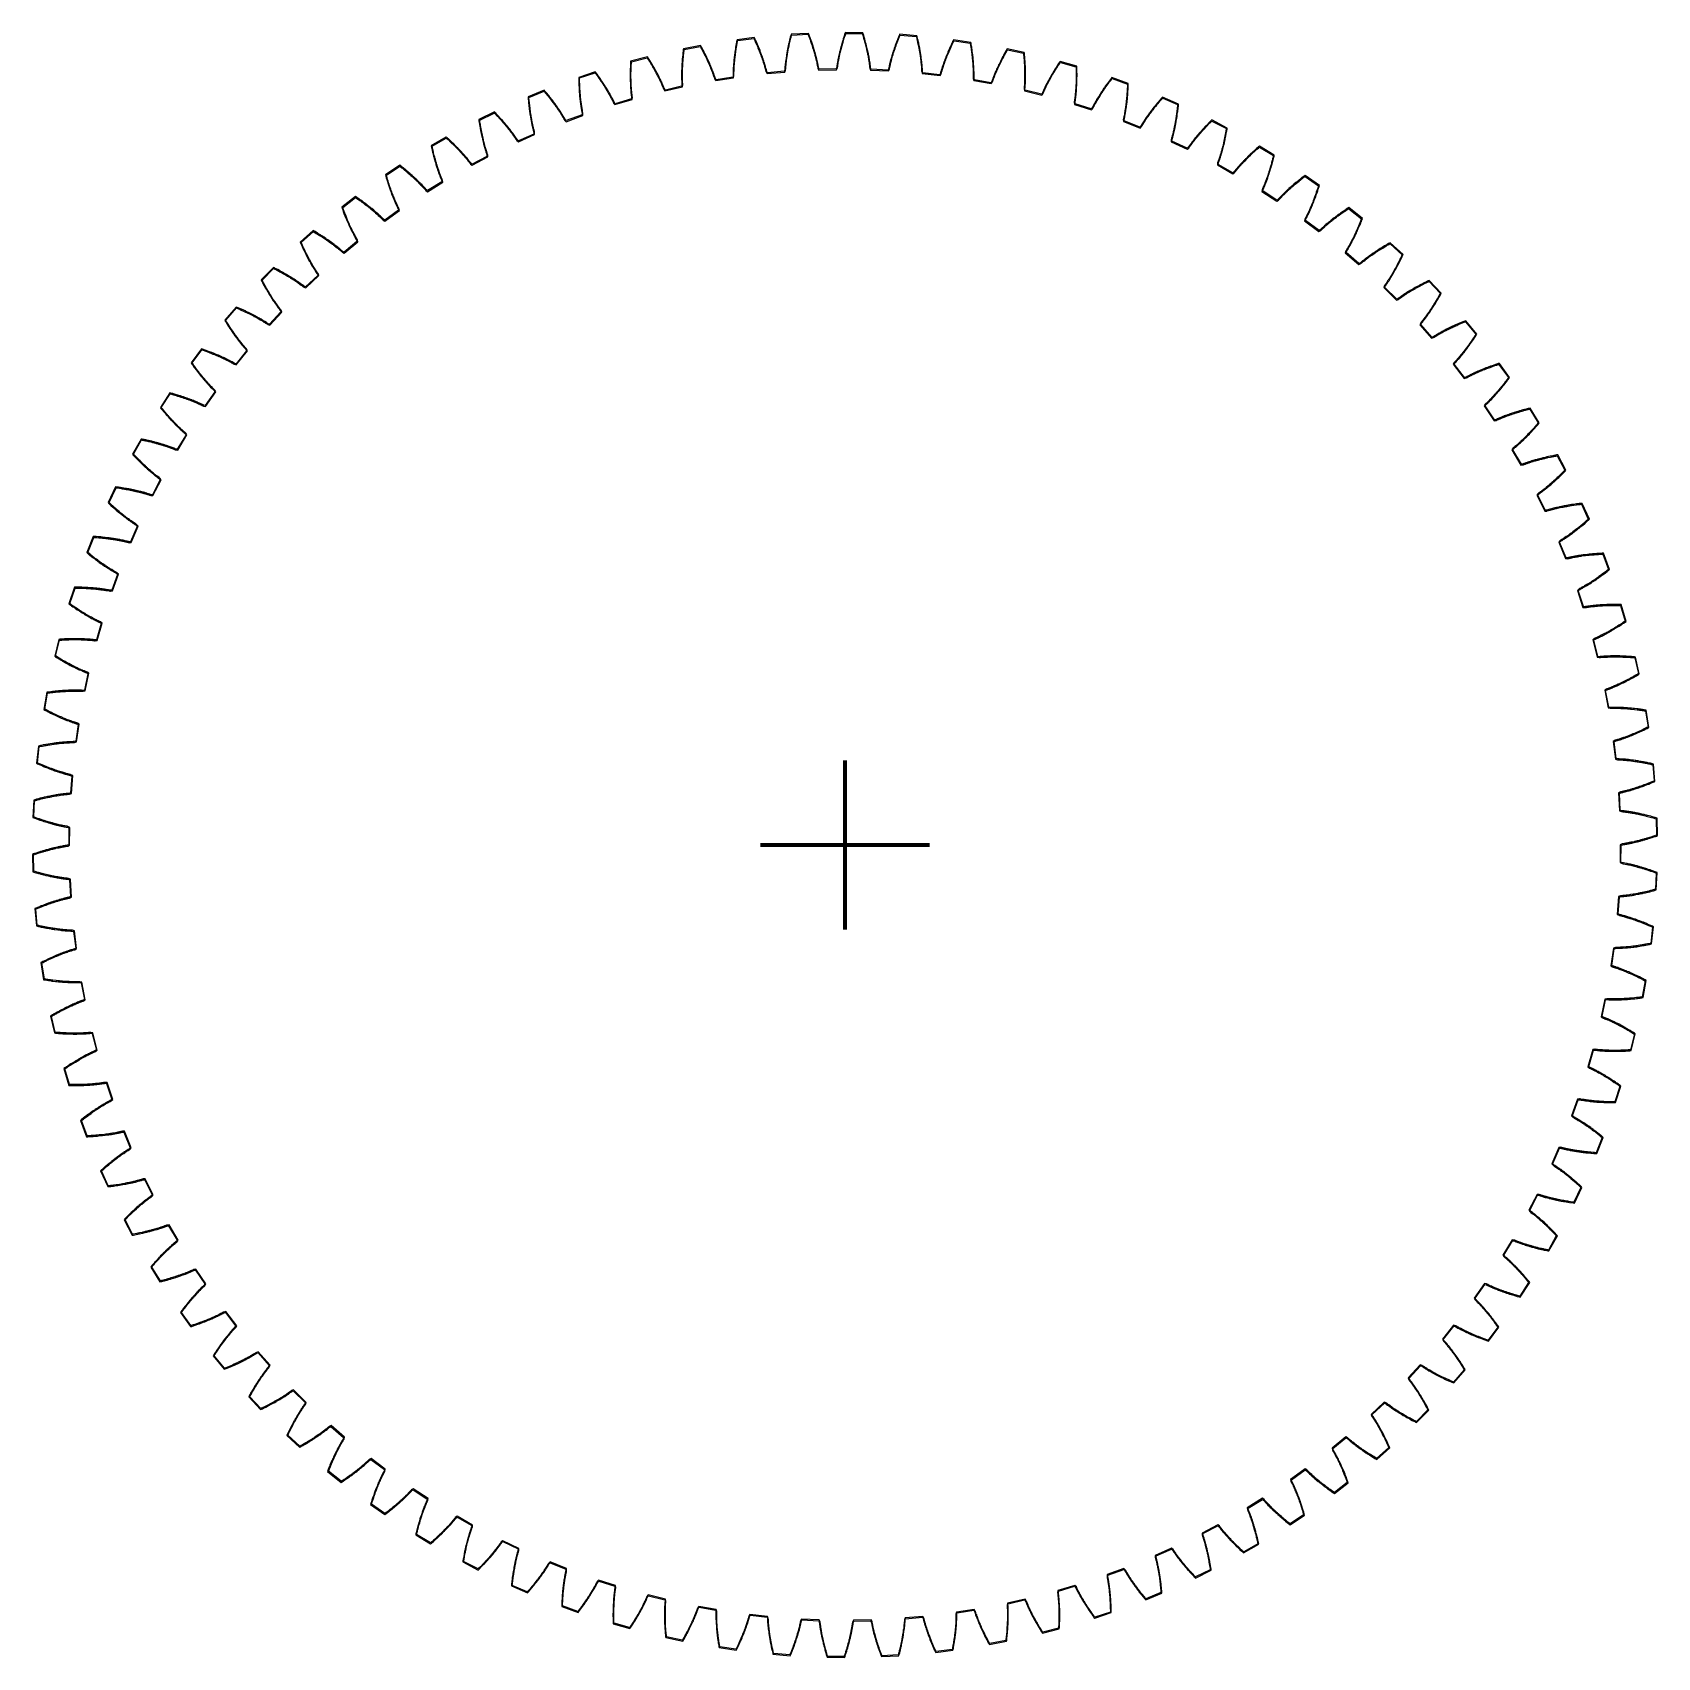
# Model space of a CAD drawing. Extents: x 0 to 2, y 0 to 2.
import ezdxf

# ---------------------------------------------------------------- set-up
doc = ezdxf.new("R2010")
doc.units = 0
doc.layers.get('0').update_dxf_attribs({"linetype": 'CONTINUOUS'})

msp = doc.modelspace()

# ---------------------------------------------------------------- linework, layer by layer
at = {"color": 0}
for points in [[(1.0005, 2.0005), (0.9999, 1.9992), (0.9996, 1.9981), (0.9989, 1.9959), (0.9985, 1.9949), (0.9979, 1.9928), (0.9976, 1.9917), (0.9972, 1.9907), (0.997, 1.9896), (0.9966, 1.9887), (0.9953, 1.9838), (0.995, 1.9829), (0.9948, 1.9819), (0.9945, 1.9811), (0.9943, 1.9801), (0.9941, 1.9793), (0.9939, 1.9784), (0.9937, 1.9775), (0.9934, 1.9767), (0.9932, 1.9758), (0.9931, 1.975), (0.9928, 1.9741), (0.9927, 1.9734), (0.9925, 1.9725), (0.9923, 1.9718), (0.9921, 1.971), (0.992, 1.9702), (0.9919, 1.9695), (0.9917, 1.9688), (0.9915, 1.968), (0.9914, 1.9673), (0.9913, 1.9666), (0.9912, 1.9659), (0.991, 1.9653), (0.9909, 1.9646), (0.9907, 1.9633), (0.9905, 1.9621), (0.9904, 1.9615), (0.9902, 1.9604), (0.9901, 1.9598), (0.99, 1.9592), (0.9899, 1.9582), (0.9898, 1.9577), (0.9897, 1.9572), (0.9891, 1.9557), (0.9684, 1.9552), (0.9677, 1.9568), (0.9676, 1.9572), (0.9675, 1.9577), (0.967, 1.9604), (0.9667, 1.9616), (0.9666, 1.9622), (0.9665, 1.9628), (0.9663, 1.9634), (0.9662, 1.9641), (0.9659, 1.9654), (0.9657, 1.9661), (0.9655, 1.9667), (0.9654, 1.9674), (0.9652, 1.9682), (0.965, 1.9689), (0.9648, 1.9697), (0.9647, 1.9704), (0.9645, 1.9711), (0.9642, 1.9719), (0.964, 1.9727), (0.9638, 1.9735), (0.9636, 1.9743), (0.9634, 1.9751), (0.9631, 1.976), (0.9629, 1.9768), (0.9626, 1.9776), (0.9623, 1.9785), (0.9621, 1.9794), (0.9618, 1.9803), (0.9615, 1.9812), (0.9613, 1.9821), (0.9609, 1.9831), (0.9607, 1.984), (0.9603, 1.9849), (0.959, 1.9888), (0.9587, 1.9899), (0.9583, 1.9908), (0.958, 1.9919), (0.9576, 1.9929), (0.9572, 1.994), (0.9568, 1.995), (0.9564, 1.9961), (0.9556, 1.9983), (0.955, 1.9995), (0.9336, 1.9983), (0.9332, 1.997), (0.9329, 1.9959), (0.9326, 1.9947), (0.9318, 1.9915), (0.9316, 1.9904), (0.9313, 1.9894), (0.9311, 1.9883), (0.9308, 1.9872), (0.9306, 1.9862), (0.9304, 1.9852), (0.9302, 1.9842), (0.93, 1.9832), (0.9298, 1.9823), (0.9296, 1.9813), (0.9294, 1.9804), (0.9292, 1.9794), (0.929, 1.9785), (0.9289, 1.9775), (0.9287, 1.9767), (0.9285, 1.9757), (0.9281, 1.9731), (0.928, 1.9723), (0.9278, 1.9715), (0.9276, 1.9699), (0.9274, 1.9691), (0.927, 1.966), (0.9269, 1.9653), (0.9268, 1.9646), (0.9267, 1.9639), (0.9266, 1.9632), (0.9266, 1.9625), (0.9265, 1.9619), (0.9264, 1.9612), (0.9263, 1.9606), (0.9263, 1.96), (0.9262, 1.9593), (0.9261, 1.9581), (0.9261, 1.9576), (0.926, 1.957), (0.926, 1.9564), (0.9259, 1.9559), (0.9259, 1.9554), (0.9258, 1.9549), (0.9258, 1.9544), (0.9253, 1.9528), (0.9047, 1.951), (0.9038, 1.9525), (0.9037, 1.9529), (0.9035, 1.9539), (0.9033, 1.9544), (0.9032, 1.955), (0.9027, 1.9566), (0.9022, 1.9584), (0.9021, 1.959), (0.9019, 1.9596), (0.9017, 1.9603), (0.9015, 1.9609), (0.9013, 1.9616), (0.901, 1.9623), (0.9009, 1.963), (0.9006, 1.9637), (0.9002, 1.9651), (0.8996, 1.9666), (0.8994, 1.9673), (0.8991, 1.9682), (0.8989, 1.9689), (0.8983, 1.9705), (0.8977, 1.9722), (0.8974, 1.973), (0.8961, 1.9765), (0.8957, 1.9773), (0.8954, 1.9783), (0.8939, 1.9819), (0.8935, 1.9829), (0.8926, 1.9849), (0.8923, 1.9858), (0.8918, 1.9869), (0.8914, 1.9878), (0.8909, 1.9889), (0.8905, 1.9899), (0.89, 1.9909), (0.8895, 1.992), (0.889, 1.9931), (0.8883, 1.9943), (0.8671, 1.9916), (0.8668, 1.9904), (0.8665, 1.9891), (0.8664, 1.988), (0.8662, 1.9869), (0.8659, 1.9858), (0.8658, 1.9847), (0.8656, 1.9836), (0.8654, 1.9825), (0.8652, 1.9815), (0.8651, 1.9804), (0.8647, 1.9784), (0.8646, 1.9774), (0.8645, 1.9764), (0.8643, 1.9754), (0.8642, 1.9744), (0.864, 1.9734), (0.8635, 1.9688), (0.8634, 1.9679), (0.8633, 1.9671), (0.8632, 1.9662), (0.8632, 1.9653), (0.8631, 1.9645), (0.863, 1.9629), (0.8628, 1.9621), (0.8628, 1.9613), (0.8626, 1.959), (0.8625, 1.9576), (0.8625, 1.9569), (0.8625, 1.9562), (0.8625, 1.9555), (0.8624, 1.9542), (0.8624, 1.9528), (0.8623, 1.9523), (0.8623, 1.9505), (0.8622, 1.9499), (0.8622, 1.9473), (0.8618, 1.9457), (0.8414, 1.9424), (0.8404, 1.9439), (0.8403, 1.9443), (0.84, 1.9453), (0.8398, 1.9459), (0.8396, 1.9464), (0.8394, 1.9469), (0.8391, 1.948), (0.838, 1.951), (0.8378, 1.9516), (0.8375, 1.9522), (0.8372, 1.9528), (0.837, 1.9535), (0.8365, 1.9549), (0.8362, 1.9556), (0.8359, 1.9563), (0.8356, 1.957), (0.8353, 1.9577), (0.835, 1.9585), (0.8347, 1.9592), (0.8344, 1.96), (0.8337, 1.9615), (0.8334, 1.9624), (0.8319, 1.9656), (0.8307, 1.9682), (0.8299, 1.9699), (0.8294, 1.9709), (0.829, 1.9717), (0.8285, 1.9727), (0.8281, 1.9736), (0.8276, 1.9746), (0.8271, 1.9755), (0.8267, 1.9765), (0.8261, 1.9774), (0.8256, 1.9784), (0.8251, 1.9794), (0.8246, 1.9804), (0.8235, 1.9824), (0.8229, 1.9835), (0.8222, 1.9846), (0.8012, 1.9806), (0.8009, 1.9792), (0.8008, 1.978), (0.8007, 1.9769), (0.8005, 1.9757), (0.8004, 1.9747), (0.8003, 1.9735), (0.8, 1.9703), (0.7999, 1.9692), (0.7997, 1.9682), (0.7997, 1.9672), (0.7996, 1.9662), (0.7995, 1.9651), (0.7994, 1.9632), (0.7993, 1.9622), (0.7993, 1.9612), (0.7992, 1.9603), (0.7992, 1.9594), (0.7991, 1.9584), (0.7991, 1.9575), (0.799, 1.9567), (0.799, 1.9558), (0.7989, 1.954), (0.7989, 1.9516), (0.7989, 1.9507), (0.7989, 1.9448), (0.7989, 1.9442), (0.7989, 1.9422), (0.799, 1.9416), (0.799, 1.9409), (0.799, 1.9403), (0.799, 1.9397), (0.7991, 1.9392), (0.7991, 1.9386), (0.7992, 1.9375), (0.7992, 1.937), (0.7993, 1.9365), (0.7993, 1.936), (0.7989, 1.9344), (0.7788, 1.9297), (0.7777, 1.9311), (0.7776, 1.9315), (0.7774, 1.932), (0.777, 1.933), (0.7765, 1.9341), (0.7763, 1.9346), (0.7761, 1.9351), (0.7758, 1.9357), (0.7756, 1.9363), (0.7753, 1.9368), (0.7751, 1.9374), (0.7748, 1.938), (0.7745, 1.9386), (0.7743, 1.9392), (0.774, 1.9399), (0.7737, 1.9405), (0.7734, 1.9412), (0.7731, 1.9419), (0.7727, 1.9425), (0.7724, 1.9432), (0.7721, 1.9439), (0.7717, 1.9446), (0.7714, 1.9453), (0.771, 1.946), (0.7695, 1.9491), (0.769, 1.9499), (0.7686, 1.9506), (0.7682, 1.9514), (0.7678, 1.9522), (0.7673, 1.9531), (0.7669, 1.9539), (0.7664, 1.9547), (0.7659, 1.9556), (0.7655, 1.9564), (0.7649, 1.9573), (0.7639, 1.959), (0.7634, 1.96), (0.7629, 1.9608), (0.7623, 1.9618), (0.7612, 1.9636), (0.7606, 1.9646), (0.7601, 1.9655), (0.7589, 1.9674), (0.7582, 1.9684), (0.7577, 1.9694), (0.7568, 1.9705), (0.7361, 1.9651), (0.7359, 1.9638), (0.7359, 1.9626), (0.7357, 1.9591), (0.7357, 1.958), (0.7356, 1.9558), (0.7356, 1.9547), (0.7356, 1.9537), (0.7356, 1.9516), (0.7355, 1.9506), (0.7355, 1.9447), (0.7356, 1.9438), (0.7356, 1.9419), (0.7356, 1.9411), (0.7356, 1.9402), (0.7357, 1.9393), (0.7357, 1.9385), (0.7358, 1.936), (0.7358, 1.9352), (0.7359, 1.9344), (0.7361, 1.9321), (0.7361, 1.9314), (0.7362, 1.9307), (0.7362, 1.93), (0.7363, 1.9286), (0.7365, 1.926), (0.7366, 1.9254), (0.7367, 1.9248), (0.7368, 1.9242), (0.7368, 1.9237), (0.7369, 1.9231), (0.737, 1.9225), (0.7371, 1.9214), (0.7371, 1.921), (0.7372, 1.9206), (0.737, 1.9188), (0.7172, 1.9129), (0.716, 1.9142), (0.7158, 1.9146), (0.7157, 1.9151), (0.7154, 1.9155), (0.7152, 1.916), (0.7149, 1.9166), (0.7147, 1.917), (0.7144, 1.9175), (0.7136, 1.9192), (0.7133, 1.9198), (0.713, 1.9203), (0.7127, 1.9209), (0.7123, 1.9214), (0.7121, 1.9221), (0.7117, 1.9227), (0.7114, 1.9233), (0.711, 1.9239), (0.7107, 1.9246), (0.7099, 1.9259), (0.7095, 1.9266), (0.7091, 1.9272), (0.7087, 1.928), (0.7083, 1.9286), (0.7075, 1.9301), (0.707, 1.9308), (0.7066, 1.9315), (0.7056, 1.9331), (0.7052, 1.9338), (0.7047, 1.9346), (0.7042, 1.9354), (0.7032, 1.937), (0.7016, 1.9395), (0.701, 1.9403), (0.7004, 1.9411), (0.6986, 1.9437), (0.698, 1.9447), (0.6974, 1.9455), (0.6968, 1.9465), (0.6961, 1.9473), (0.6948, 1.9492), (0.6941, 1.9501), (0.6934, 1.9511), (0.6925, 1.9521), (0.6723, 1.9453), (0.6722, 1.944), (0.6722, 1.9416), (0.6723, 1.9393), (0.6723, 1.9382), (0.6724, 1.9371), (0.6724, 1.936), (0.6724, 1.9349), (0.6725, 1.9339), (0.6725, 1.9328), (0.6726, 1.9318), (0.6726, 1.9308), (0.6727, 1.9298), (0.6727, 1.9288), (0.6729, 1.9278), (0.6729, 1.9269), (0.673, 1.9259), (0.673, 1.925), (0.6731, 1.924), (0.6732, 1.9231), (0.6733, 1.9222), (0.6733, 1.9213), (0.6734, 1.9205), (0.6735, 1.9196), (0.6736, 1.9187), (0.6737, 1.9179), (0.6738, 1.9171), (0.674, 1.9155), (0.6741, 1.9147), (0.6742, 1.914), (0.6743, 1.9131), (0.6744, 1.9124), (0.6745, 1.9117), (0.6747, 1.9103), (0.6748, 1.9096), (0.6749, 1.9089), (0.675, 1.9083), (0.6752, 1.907), (0.6756, 1.9046), (0.6757, 1.904), (0.6758, 1.9034), (0.6759, 1.9029), (0.6761, 1.9024), (0.6762, 1.9019), (0.6762, 1.9014), (0.6763, 1.9009), (0.6762, 1.8992), (0.6568, 1.892), (0.6556, 1.8932), (0.6554, 1.8936), (0.6552, 1.894), (0.6549, 1.8945), (0.6546, 1.895), (0.6541, 1.8959), (0.6538, 1.8964), (0.6535, 1.897), (0.6532, 1.8975), (0.6522, 1.8991), (0.6518, 1.8996), (0.6515, 1.9002), (0.6511, 1.9008), (0.6508, 1.9014), (0.6503, 1.902), (0.65, 1.9026), (0.6496, 1.9032), (0.6491, 1.9038), (0.6487, 1.9045), (0.6483, 1.9051), (0.6479, 1.9058), (0.6474, 1.9064), (0.647, 1.9071), (0.6465, 1.9078), (0.6461, 1.9085), (0.6456, 1.9092), (0.645, 1.9099), (0.6445, 1.9106), (0.644, 1.9113), (0.6435, 1.9121), (0.643, 1.9128), (0.6424, 1.9135), (0.6418, 1.9143), (0.6412, 1.9151), (0.6407, 1.9159), (0.6401, 1.9166), (0.6389, 1.9182), (0.6382, 1.919), (0.6376, 1.9199), (0.6363, 1.9215), (0.6356, 1.9224), (0.6349, 1.9232), (0.6342, 1.924), (0.6336, 1.9249), (0.6328, 1.9258), (0.6321, 1.9266), (0.6313, 1.9276), (0.6306, 1.9284), (0.6297, 1.9295), (0.6099, 1.9213), (0.6099, 1.9199), (0.6104, 1.9142), (0.6105, 1.9131), (0.6106, 1.9121), (0.6107, 1.911), (0.6108, 1.9099), (0.6111, 1.9079), (0.6112, 1.9068), (0.6113, 1.9059), (0.6114, 1.9048), (0.6116, 1.9039), (0.6117, 1.9029), (0.6119, 1.902), (0.612, 1.901), (0.6121, 1.9001), (0.6122, 1.8993), (0.6124, 1.8983), (0.6126, 1.8975), (0.6127, 1.8966), (0.6128, 1.8957), (0.613, 1.8949), (0.6131, 1.894), (0.6133, 1.8932), (0.6134, 1.8925), (0.6136, 1.8917), (0.614, 1.8894), (0.6141, 1.8887), (0.6143, 1.8879), (0.6146, 1.8865), (0.6147, 1.8859), (0.6149, 1.8851), (0.6151, 1.8845), (0.6152, 1.8839), (0.6153, 1.8833), (0.6155, 1.8826), (0.6156, 1.8821), (0.6159, 1.8809), (0.616, 1.8803), (0.6162, 1.8798), (0.6163, 1.8792), (0.6165, 1.8787), (0.6166, 1.8782), (0.6168, 1.8777), (0.6169, 1.8773), (0.6169, 1.8755), (0.598, 1.8671), (0.5967, 1.8682), (0.5965, 1.8686), (0.5959, 1.8695), (0.5956, 1.8699), (0.5953, 1.8703), (0.5943, 1.8718), (0.594, 1.8723), (0.5936, 1.8728), (0.5929, 1.8739), (0.5925, 1.8743), (0.5921, 1.8749), (0.5917, 1.8755), (0.5913, 1.876), (0.5909, 1.8766), (0.5904, 1.8772), (0.5891, 1.879), (0.5887, 1.8796), (0.5882, 1.8802), (0.5872, 1.8815), (0.5866, 1.8822), (0.5862, 1.8828), (0.5851, 1.8841), (0.5845, 1.8848), (0.5839, 1.8855), (0.5833, 1.8862), (0.5828, 1.8869), (0.5821, 1.8876), (0.5815, 1.8883), (0.5809, 1.8891), (0.5803, 1.8898), (0.5796, 1.8905), (0.5777, 1.8928), (0.577, 1.8936), (0.5763, 1.8944), (0.5756, 1.8952), (0.5748, 1.8959), (0.5741, 1.8967), (0.5718, 1.8992), (0.571, 1.9), (0.5703, 1.9009), (0.5694, 1.9017), (0.5684, 1.9027), (0.5492, 1.8932), (0.5493, 1.8918), (0.5496, 1.8895), (0.5499, 1.8884), (0.55, 1.8873), (0.5503, 1.8851), (0.5506, 1.884), (0.5507, 1.883), (0.5509, 1.8819), (0.5511, 1.8809), (0.5513, 1.8799), (0.5515, 1.8788), (0.5517, 1.8779), (0.5519, 1.8769), (0.5521, 1.8759), (0.5523, 1.875), (0.5525, 1.874), (0.5527, 1.8731), (0.5528, 1.8722), (0.5531, 1.8713), (0.5535, 1.8696), (0.5537, 1.8687), (0.5539, 1.8678), (0.5541, 1.867), (0.5543, 1.8662), (0.5545, 1.8654), (0.5547, 1.8646), (0.5549, 1.8638), (0.5551, 1.8631), (0.5553, 1.8624), (0.5554, 1.8616), (0.5559, 1.8602), (0.556, 1.8595), (0.5563, 1.8588), (0.5564, 1.8581), (0.5569, 1.8568), (0.557, 1.8562), (0.5572, 1.8556), (0.5576, 1.8544), (0.5578, 1.8538), (0.5579, 1.8533), (0.5582, 1.8527), (0.5585, 1.8516), (0.559, 1.8501), (0.5591, 1.8498), (0.5592, 1.848), (0.541, 1.8383), (0.5396, 1.8394), (0.5394, 1.8397), (0.5391, 1.8401), (0.5387, 1.8405), (0.5384, 1.8409), (0.5381, 1.8414), (0.5377, 1.8418), (0.5374, 1.8423), (0.537, 1.8428), (0.5366, 1.8432), (0.5359, 1.8442), (0.5354, 1.8447), (0.535, 1.8452), (0.5346, 1.8457), (0.5337, 1.8468), (0.5328, 1.8479), (0.5323, 1.8484), (0.5318, 1.849), (0.5313, 1.8496), (0.5308, 1.8501), (0.5286, 1.8525), (0.5281, 1.8532), (0.5275, 1.8538), (0.5251, 1.8564), (0.5245, 1.857), (0.5238, 1.8578), (0.5232, 1.8584), (0.5225, 1.8591), (0.5218, 1.8598), (0.5197, 1.8619), (0.519, 1.8626), (0.5182, 1.8633), (0.5175, 1.8641), (0.5167, 1.8648), (0.516, 1.8656), (0.5151, 1.8663), (0.5144, 1.8671), (0.5136, 1.8678), (0.5127, 1.8686), (0.5119, 1.8694), (0.511, 1.8702), (0.5101, 1.8709), (0.5091, 1.8718), (0.4905, 1.8611), (0.4907, 1.8598), (0.491, 1.8586), (0.4913, 1.8575), (0.4915, 1.8563), (0.4918, 1.8553), (0.492, 1.8542), (0.4922, 1.8531), (0.4925, 1.8521), (0.4928, 1.851), (0.4931, 1.8499), (0.4933, 1.849), (0.4935, 1.8479), (0.4941, 1.846), (0.4943, 1.845), (0.4946, 1.8441), (0.4948, 1.8431), (0.4951, 1.8422), (0.4953, 1.8413), (0.4956, 1.8404), (0.4961, 1.8386), (0.4964, 1.8378), (0.4972, 1.8354), (0.4974, 1.8345), (0.4977, 1.8337), (0.4979, 1.833), (0.4982, 1.8322), (0.4984, 1.8314), (0.4986, 1.8307), (0.4989, 1.83), (0.4991, 1.8293), (0.4994, 1.8286), (0.4996, 1.8279), (0.4999, 1.8273), (0.5001, 1.8266), (0.5004, 1.826), (0.5006, 1.8253), (0.5012, 1.8235), (0.5015, 1.8229), (0.5024, 1.8208), (0.5026, 1.8203), (0.5028, 1.8198), (0.503, 1.8193), (0.5032, 1.8188), (0.5034, 1.8184), (0.5036, 1.8167), (0.4861, 1.8058), (0.4846, 1.8068), (0.4843, 1.8071), (0.484, 1.8075), (0.4836, 1.8078), (0.4833, 1.8083), (0.4829, 1.8087), (0.4818, 1.8099), (0.4813, 1.8104), (0.4809, 1.8109), (0.4805, 1.8113), (0.4801, 1.8118), (0.4796, 1.8123), (0.4792, 1.8128), (0.4777, 1.8142), (0.4772, 1.8148), (0.4767, 1.8153), (0.4762, 1.8158), (0.4756, 1.8163), (0.475, 1.8169), (0.4745, 1.8175), (0.474, 1.818), (0.4734, 1.8186), (0.4722, 1.8198), (0.4716, 1.8203), (0.4703, 1.8215), (0.4696, 1.8221), (0.469, 1.8228), (0.4683, 1.8234), (0.4676, 1.824), (0.4669, 1.8247), (0.4662, 1.8253), (0.4654, 1.8259), (0.4647, 1.8266), (0.464, 1.8272), (0.4632, 1.8279), (0.4625, 1.8286), (0.4616, 1.8293), (0.4608, 1.8299), (0.46, 1.8306), (0.4592, 1.8313), (0.4584, 1.832), (0.4549, 1.8348), (0.454, 1.8356), (0.4531, 1.8363), (0.4519, 1.8371), (0.4341, 1.8251), (0.4345, 1.8238), (0.4351, 1.8216), (0.4361, 1.8183), (0.4374, 1.8142), (0.4387, 1.8103), (0.44, 1.8066), (0.4403, 1.8057), (0.4406, 1.8049), (0.4412, 1.8031), (0.4416, 1.8023), (0.4418, 1.8015), (0.4425, 1.7999), (0.4428, 1.7991), (0.4431, 1.7983), (0.4437, 1.7968), (0.444, 1.7961), (0.4443, 1.7954), (0.4446, 1.7947), (0.4449, 1.794), (0.4452, 1.7933), (0.446, 1.7913), (0.4463, 1.7908), (0.4466, 1.7901), (0.4468, 1.7896), (0.4474, 1.7884), (0.4482, 1.7867), (0.4484, 1.7862), (0.4487, 1.7857), (0.4489, 1.7852), (0.4492, 1.7847), (0.4494, 1.7842), (0.4496, 1.7838), (0.4498, 1.7834), (0.4501, 1.7817), (0.4334, 1.7696), (0.4319, 1.7705), (0.4316, 1.7708), (0.4312, 1.7712), (0.4301, 1.7723), (0.4296, 1.7727), (0.4293, 1.7731), (0.4288, 1.7735), (0.428, 1.7744), (0.4275, 1.7748), (0.4265, 1.7757), (0.4261, 1.7761), (0.4255, 1.7766), (0.425, 1.7771), (0.4229, 1.779), (0.4217, 1.78), (0.4211, 1.7805), (0.4205, 1.7811), (0.4199, 1.7816), (0.4173, 1.7837), (0.4166, 1.7844), (0.4159, 1.7849), (0.4152, 1.7854), (0.4144, 1.786), (0.4137, 1.7866), (0.413, 1.7872), (0.4107, 1.789), (0.4099, 1.7896), (0.4091, 1.7902), (0.4083, 1.7908), (0.4074, 1.7914), (0.4066, 1.792), (0.4058, 1.7927), (0.4049, 1.7933), (0.404, 1.7939), (0.4031, 1.7946), (0.4022, 1.7953), (0.4013, 1.7959), (0.4003, 1.7966), (0.3994, 1.7972), (0.3984, 1.7978), (0.3972, 1.7986), (0.3803, 1.7855), (0.3807, 1.7842), (0.3811, 1.7831), (0.3815, 1.782), (0.3823, 1.7798), (0.3827, 1.7788), (0.3831, 1.7778), (0.3838, 1.7758), (0.3843, 1.7748), (0.385, 1.7729), (0.3862, 1.7701), (0.3866, 1.7692), (0.387, 1.7683), (0.3873, 1.7674), (0.3877, 1.7665), (0.3881, 1.7657), (0.3885, 1.7648), (0.3896, 1.7624), (0.3899, 1.7616), (0.3907, 1.7601), (0.391, 1.7593), (0.3914, 1.7586), (0.3917, 1.7579), (0.3921, 1.7572), (0.3924, 1.7565), (0.3927, 1.7558), (0.3931, 1.7551), (0.3938, 1.7538), (0.3947, 1.752), (0.3953, 1.7508), (0.3957, 1.7502), (0.3959, 1.7497), (0.3963, 1.7492), (0.3965, 1.7486), (0.3969, 1.7481), (0.3979, 1.7462), (0.3985, 1.7453), (0.3987, 1.7449), (0.3991, 1.7432), (0.3832, 1.73), (0.3817, 1.7308), (0.3813, 1.7311), (0.3806, 1.7318), (0.3802, 1.7322), (0.3798, 1.7325), (0.3793, 1.7329), (0.3789, 1.7332), (0.3784, 1.7336), (0.378, 1.7341), (0.377, 1.7348), (0.3765, 1.7352), (0.376, 1.7357), (0.3755, 1.7361), (0.3744, 1.7369), (0.3738, 1.7374), (0.3733, 1.7378), (0.3727, 1.7383), (0.3721, 1.7387), (0.3715, 1.7391), (0.3709, 1.7396), (0.3676, 1.7421), (0.3662, 1.7431), (0.3655, 1.7436), (0.3648, 1.7441), (0.3633, 1.7452), (0.3625, 1.7457), (0.3617, 1.7462), (0.3609, 1.7468), (0.3585, 1.7484), (0.3576, 1.749), (0.3559, 1.7501), (0.355, 1.7507), (0.3541, 1.7512), (0.3532, 1.7518), (0.3523, 1.7524), (0.3513, 1.7529), (0.3504, 1.7535), (0.3475, 1.7553), (0.3465, 1.7559), (0.3453, 1.7566), (0.3292, 1.7424), (0.3297, 1.741), (0.3302, 1.74), (0.3306, 1.7389), (0.3316, 1.7369), (0.332, 1.7358), (0.3325, 1.7349), (0.333, 1.7339), (0.3334, 1.7329), (0.3339, 1.7319), (0.3344, 1.731), (0.3348, 1.73), (0.3352, 1.7292), (0.3357, 1.7283), (0.3362, 1.7274), (0.3366, 1.7265), (0.337, 1.7256), (0.3375, 1.7248), (0.3379, 1.7239), (0.3392, 1.7215), (0.3396, 1.7207), (0.34, 1.7199), (0.3404, 1.7191), (0.3409, 1.7184), (0.3413, 1.7177), (0.3417, 1.717), (0.3424, 1.7156), (0.3429, 1.7149), (0.3433, 1.7142), (0.344, 1.7129), (0.3444, 1.7123), (0.3448, 1.7116), (0.3451, 1.711), (0.3459, 1.7099), (0.3462, 1.7093), (0.3466, 1.7088), (0.3475, 1.7071), (0.3479, 1.7067), (0.3482, 1.7062), (0.3488, 1.7052), (0.3492, 1.7047), (0.3494, 1.7043), (0.3498, 1.7038), (0.3503, 1.7031), (0.3509, 1.7014), (0.3358, 1.6872), (0.3343, 1.6879), (0.3339, 1.6882), (0.3335, 1.6885), (0.3318, 1.6898), (0.3313, 1.6901), (0.3308, 1.6905), (0.3303, 1.6908), (0.3298, 1.6912), (0.3293, 1.6916), (0.3271, 1.6931), (0.3266, 1.6935), (0.326, 1.6939), (0.3254, 1.6943), (0.3248, 1.6947), (0.3242, 1.6951), (0.3235, 1.6955), (0.3216, 1.6968), (0.3209, 1.6973), (0.3201, 1.6978), (0.3187, 1.6986), (0.318, 1.6991), (0.3173, 1.6995), (0.3165, 1.7), (0.3157, 1.7005), (0.3149, 1.701), (0.3125, 1.7024), (0.3116, 1.7029), (0.3108, 1.7034), (0.31, 1.7039), (0.309, 1.7044), (0.3082, 1.7049), (0.3072, 1.7054), (0.3064, 1.7059), (0.3054, 1.7064), (0.3045, 1.7069), (0.3035, 1.7074), (0.3015, 1.7085), (0.3006, 1.709), (0.2995, 1.7095), (0.2985, 1.71), (0.2975, 1.7106), (0.2962, 1.7111), (0.2811, 1.6959), (0.2817, 1.6947), (0.2822, 1.6936), (0.2828, 1.6926), (0.2833, 1.6916), (0.2849, 1.6886), (0.2854, 1.6877), (0.2865, 1.6858), (0.287, 1.6849), (0.2875, 1.684), (0.289, 1.6814), (0.2896, 1.6806), (0.29, 1.6797), (0.291, 1.6781), (0.2915, 1.6773), (0.292, 1.6765), (0.2925, 1.6757), (0.2929, 1.675), (0.2934, 1.6742), (0.2939, 1.6735), (0.2943, 1.6728), (0.2948, 1.6721), (0.2952, 1.6714), (0.2957, 1.6707), (0.2961, 1.67), (0.2966, 1.6694), (0.297, 1.6687), (0.2974, 1.6681), (0.2979, 1.6675), (0.2987, 1.6663), (0.2991, 1.6658), (0.2995, 1.6651), (0.3011, 1.663), (0.3018, 1.662), (0.3021, 1.6615), (0.3025, 1.661), (0.3028, 1.6606), (0.3032, 1.6602), (0.3035, 1.6597), (0.3039, 1.6592), (0.3042, 1.6589), (0.3045, 1.6584), (0.3048, 1.6581), (0.3054, 1.6565), (0.2914, 1.6413), (0.2898, 1.6419), (0.2894, 1.6421), (0.2886, 1.6427), (0.2881, 1.643), (0.2877, 1.6433), (0.2857, 1.6446), (0.2841, 1.6456), (0.2835, 1.6459), (0.2829, 1.6463), (0.2823, 1.6466), (0.2811, 1.6474), (0.2805, 1.6477), (0.2786, 1.6488), (0.2779, 1.6492), (0.2772, 1.6496), (0.2765, 1.65), (0.2758, 1.6504), (0.2751, 1.6508), (0.2744, 1.6511), (0.2736, 1.6516), (0.2728, 1.652), (0.272, 1.6524), (0.2713, 1.6528), (0.2696, 1.6537), (0.2688, 1.654), (0.2654, 1.6558), (0.2644, 1.6562), (0.2636, 1.6566), (0.2626, 1.6571), (0.2617, 1.6576), (0.2607, 1.658), (0.2588, 1.6589), (0.2578, 1.6594), (0.2568, 1.6598), (0.2558, 1.6602), (0.2548, 1.6607), (0.2537, 1.6611), (0.2527, 1.6616), (0.2516, 1.6621), (0.2503, 1.6625), (0.2363, 1.6463), (0.2369, 1.6451), (0.2375, 1.6441), (0.2393, 1.6412), (0.2411, 1.6384), (0.2417, 1.6375), (0.2423, 1.6366), (0.2428, 1.6357), (0.2434, 1.6349), (0.244, 1.634), (0.2446, 1.6332), (0.2462, 1.6307), (0.2468, 1.63), (0.2473, 1.6292), (0.2489, 1.627), (0.2495, 1.6262), (0.2499, 1.6255), (0.2505, 1.6248), (0.251, 1.6241), (0.2515, 1.6235), (0.252, 1.6228), (0.253, 1.6215), (0.2534, 1.6209), (0.2539, 1.6203), (0.2544, 1.6197), (0.2548, 1.6191), (0.2553, 1.6185), (0.2558, 1.618), (0.2562, 1.6174), (0.2566, 1.6169), (0.2571, 1.6164), (0.2575, 1.6158), (0.2584, 1.6149), (0.2587, 1.6144), (0.2592, 1.6139), (0.2595, 1.6134), (0.2599, 1.613), (0.2603, 1.6125), (0.2607, 1.6121), (0.261, 1.6117), (0.2614, 1.6113), (0.2618, 1.6109), (0.2621, 1.6105), (0.2624, 1.6102), (0.2632, 1.6087), (0.2502, 1.5926), (0.2485, 1.593), (0.2481, 1.5933), (0.2477, 1.5935), (0.2472, 1.5938), (0.2453, 1.5948), (0.2447, 1.5951), (0.2442, 1.5954), (0.2437, 1.5957), (0.2431, 1.596), (0.2426, 1.5963), (0.242, 1.5966), (0.2414, 1.5969), (0.2408, 1.5972), (0.2401, 1.5975), (0.2395, 1.5979), (0.2382, 1.5985), (0.2375, 1.5989), (0.2369, 1.5992), (0.2355, 1.5998), (0.2347, 1.6002), (0.234, 1.6005), (0.2332, 1.6009), (0.2325, 1.6012), (0.2317, 1.6016), (0.2309, 1.6019), (0.2301, 1.6023), (0.2293, 1.6026), (0.2285, 1.603), (0.2276, 1.6034), (0.2268, 1.6037), (0.2259, 1.6041), (0.2241, 1.6049), (0.2223, 1.6056), (0.2213, 1.606), (0.2204, 1.6064), (0.2174, 1.6075), (0.2164, 1.6079), (0.2154, 1.6083), (0.2144, 1.6087), (0.2133, 1.6091), (0.2123, 1.6094), (0.209, 1.6106), (0.2077, 1.6109), (0.1948, 1.5939), (0.1962, 1.5917), (0.1969, 1.5908), (0.1988, 1.5881), (0.2014, 1.5846), (0.2021, 1.5838), (0.2027, 1.5829), (0.2033, 1.5821), (0.2039, 1.5813), (0.2045, 1.5806), (0.2052, 1.5797), (0.2058, 1.579), (0.2064, 1.5783), (0.207, 1.5775), (0.2076, 1.5768), (0.2081, 1.5761), (0.2087, 1.5754), (0.2093, 1.5747), (0.2099, 1.5741), (0.2104, 1.5734), (0.211, 1.5728), (0.2115, 1.5721), (0.212, 1.5715), (0.2137, 1.5697), (0.2141, 1.5691), (0.2146, 1.5685), (0.2152, 1.5679), (0.2157, 1.5674), (0.2166, 1.5663), (0.2171, 1.5659), (0.2176, 1.5653), (0.2185, 1.5644), (0.2189, 1.5639), (0.2206, 1.5622), (0.221, 1.5617), (0.2215, 1.5614), (0.2233, 1.5596), (0.2242, 1.5581), (0.2123, 1.5412), (0.2106, 1.5415), (0.2102, 1.5417), (0.2097, 1.5419), (0.2093, 1.5421), (0.2088, 1.5424), (0.2083, 1.5426), (0.2077, 1.5429), (0.2072, 1.5431), (0.2067, 1.5433), (0.2061, 1.5436), (0.2056, 1.5438), (0.205, 1.5441), (0.2038, 1.5447), (0.2032, 1.5449), (0.2026, 1.5452), (0.2006, 1.546), (0.1999, 1.5463), (0.1992, 1.5466), (0.1978, 1.5472), (0.197, 1.5474), (0.1963, 1.5477), (0.1956, 1.548), (0.1948, 1.5483), (0.194, 1.5486), (0.1933, 1.5489), (0.1924, 1.5492), (0.1916, 1.5495), (0.1908, 1.5499), (0.1899, 1.5501), (0.1882, 1.5508), (0.1873, 1.5511), (0.1854, 1.5517), (0.1845, 1.552), (0.1826, 1.5526), (0.1816, 1.553), (0.1806, 1.5533), (0.1796, 1.5535), (0.1755, 1.5549), (0.1744, 1.5552), (0.1733, 1.5554), (0.1723, 1.5558), (0.1711, 1.5561), (0.17, 1.5564), (0.1687, 1.5567), (0.157, 1.5387), (0.1577, 1.5376), (0.1585, 1.5367), (0.1592, 1.5359), (0.1599, 1.5349), (0.1606, 1.5341), (0.1613, 1.5333), (0.1621, 1.5324), (0.1628, 1.5316), (0.1635, 1.5308), (0.1649, 1.5291), (0.1656, 1.5284), (0.1669, 1.5269), (0.1676, 1.5261), (0.1695, 1.524), (0.1701, 1.5233), (0.1708, 1.5226), (0.1714, 1.5219), (0.1726, 1.5206), (0.1739, 1.5194), (0.1745, 1.5187), (0.1751, 1.5181), (0.1757, 1.5176), (0.1762, 1.517), (0.1768, 1.5164), (0.1774, 1.5158), (0.1779, 1.5153), (0.1784, 1.5148), (0.18, 1.5132), (0.1806, 1.5128), (0.181, 1.5123), (0.182, 1.5114), (0.1825, 1.5109), (0.183, 1.5105), (0.1835, 1.5101), (0.1839, 1.5096), (0.1844, 1.5093), (0.1848, 1.5089), (0.1853, 1.5085), (0.1857, 1.5081), (0.1865, 1.5074), (0.1873, 1.5067), (0.1876, 1.5065), (0.1886, 1.505), (0.1779, 1.4874), (0.1762, 1.4876), (0.1753, 1.4879), (0.1748, 1.4881), (0.1743, 1.4883), (0.1738, 1.4885), (0.1732, 1.4887), (0.1727, 1.4889), (0.1721, 1.4891), (0.1716, 1.4894), (0.1692, 1.4902), (0.1686, 1.4905), (0.1679, 1.4907), (0.1666, 1.4911), (0.1659, 1.4914), (0.1653, 1.4916), (0.1645, 1.4919), (0.1638, 1.4921), (0.163, 1.4924), (0.1623, 1.4926), (0.1616, 1.4928), (0.1608, 1.4931), (0.16, 1.4933), (0.1592, 1.4935), (0.1584, 1.4938), (0.1575, 1.494), (0.1567, 1.4943), (0.1558, 1.4946), (0.1549, 1.4948), (0.1541, 1.4951), (0.1532, 1.4953), (0.1523, 1.4956), (0.1513, 1.4958), (0.1504, 1.496), (0.1495, 1.4963), (0.1485, 1.4966), (0.1475, 1.4968), (0.1465, 1.4971), (0.1455, 1.4973), (0.1445, 1.4976), (0.1434, 1.4978), (0.1424, 1.498), (0.1413, 1.4983), (0.1402, 1.4985), (0.1392, 1.4988), (0.1381, 1.499), (0.137, 1.4992), (0.1359, 1.4995), (0.1347, 1.4997), (0.1334, 1.4999), (0.1228, 1.4812), (0.1237, 1.4802), (0.1245, 1.4793), (0.1253, 1.4785), (0.1261, 1.4776), (0.1276, 1.476), (0.1284, 1.4753), (0.1291, 1.4744), (0.1321, 1.4715), (0.1329, 1.4708), (0.135, 1.4686), (0.1371, 1.4667), (0.1384, 1.4654), (0.1391, 1.4648), (0.1404, 1.4636), (0.141, 1.463), (0.1423, 1.4619), (0.1429, 1.4613), (0.1435, 1.4608), (0.1442, 1.4603), (0.1447, 1.4598), (0.1453, 1.4592), (0.1459, 1.4588), (0.1464, 1.4583), (0.147, 1.4578), (0.1476, 1.4574), (0.1481, 1.4569), (0.1492, 1.456), (0.1497, 1.4556), (0.1502, 1.4552), (0.1507, 1.4548), (0.1512, 1.4544), (0.1522, 1.4536), (0.1527, 1.4533), (0.1531, 1.4529), (0.1535, 1.4526), (0.154, 1.4523), (0.1544, 1.4519), (0.1548, 1.4516), (0.1553, 1.4513), (0.1556, 1.4511), (0.1567, 1.4497), (0.1472, 1.4314), (0.1455, 1.4314), (0.145, 1.4316), (0.144, 1.4319), (0.1435, 1.4321), (0.143, 1.4322), (0.1425, 1.4324), (0.1419, 1.4326), (0.1407, 1.4329), (0.1402, 1.4331), (0.1396, 1.4333), (0.1389, 1.4335), (0.1383, 1.4337), (0.1377, 1.4339), (0.137, 1.434), (0.1363, 1.4343), (0.1357, 1.4344), (0.135, 1.4346), (0.1342, 1.4348), (0.1335, 1.435), (0.1328, 1.4352), (0.1321, 1.4354), (0.1313, 1.4355), (0.1305, 1.4357), (0.1297, 1.4359), (0.1289, 1.4361), (0.1281, 1.4363), (0.1272, 1.4365), (0.1264, 1.4367), (0.1255, 1.4369), (0.1247, 1.4371), (0.1238, 1.4373), (0.1229, 1.4374), (0.122, 1.4377), (0.1201, 1.438), (0.1192, 1.4382), (0.1182, 1.4384), (0.1172, 1.4386), (0.1162, 1.4387), (0.1152, 1.4389), (0.1142, 1.4391), (0.1121, 1.4395), (0.1111, 1.4396), (0.11, 1.4398), (0.1078, 1.4402), (0.1067, 1.4403), (0.1056, 1.4405), (0.1044, 1.4406), (0.1032, 1.4408), (0.1019, 1.4409), (0.0927, 1.4216), (0.0936, 1.4206), (0.0945, 1.4198), (0.0953, 1.419), (0.0961, 1.4182), (0.0986, 1.416), (0.0994, 1.4152), (0.1002, 1.4145), (0.101, 1.4139), (0.1018, 1.4131), (0.1026, 1.4124), (0.1056, 1.4098), (0.1063, 1.4092), (0.1071, 1.4086), (0.1078, 1.408), (0.1086, 1.4074), (0.1093, 1.4068), (0.11, 1.4062), (0.1106, 1.4057), (0.112, 1.4046), (0.1127, 1.4041), (0.1133, 1.4036), (0.114, 1.4031), (0.1153, 1.4021), (0.1159, 1.4016), (0.1165, 1.4011), (0.1171, 1.4007), (0.1177, 1.4002), (0.1184, 1.3999), (0.1189, 1.3994), (0.1195, 1.399), (0.1201, 1.3985), (0.1207, 1.3982), (0.1212, 1.3978), (0.1217, 1.3974), (0.1222, 1.3971), (0.1228, 1.3967), (0.1233, 1.3963), (0.1238, 1.396), (0.1243, 1.3957), (0.1247, 1.3954), (0.1252, 1.395), (0.1257, 1.3947), (0.1261, 1.3945), (0.1266, 1.3942), (0.127, 1.3939), (0.1274, 1.3937), (0.1285, 1.3924), (0.1202, 1.3734), (0.1185, 1.3734), (0.1181, 1.3735), (0.1176, 1.3736), (0.1171, 1.3738), (0.1166, 1.3739), (0.116, 1.374), (0.1155, 1.3742), (0.115, 1.3743), (0.1138, 1.3746), (0.1132, 1.3747), (0.1125, 1.3748), (0.1119, 1.375), (0.1113, 1.3752), (0.1106, 1.3753), (0.11, 1.3754), (0.1093, 1.3755), (0.1079, 1.3759), (0.1072, 1.376), (0.1064, 1.3761), (0.1057, 1.3762), (0.1049, 1.3764), (0.1041, 1.3765), (0.1034, 1.3767), (0.1025, 1.3768), (0.1017, 1.3769), (0.1009, 1.3771), (0.0992, 1.3773), (0.0983, 1.3775), (0.0974, 1.3776), (0.0966, 1.3778), (0.0947, 1.378), (0.0938, 1.3781), (0.0928, 1.3783), (0.0919, 1.3784), (0.0889, 1.3787), (0.0858, 1.3791), (0.0847, 1.3792), (0.0837, 1.3793), (0.0826, 1.3794), (0.0815, 1.3795), (0.0804, 1.3796), (0.0781, 1.3798), (0.077, 1.3798), (0.0758, 1.3799), (0.0744, 1.3799), (0.0665, 1.36), (0.0675, 1.3591), (0.0684, 1.3583), (0.0693, 1.3576), (0.0728, 1.3548), (0.0745, 1.3535), (0.0754, 1.3529), (0.0762, 1.3522), (0.077, 1.3516), (0.0795, 1.3498), (0.0802, 1.3492), (0.081, 1.3486), (0.0818, 1.348), (0.0841, 1.3464), (0.0848, 1.3459), (0.0856, 1.3454), (0.0884, 1.3434), (0.0891, 1.343), (0.0897, 1.3426), (0.0904, 1.3421), (0.0911, 1.3416), (0.0917, 1.3413), (0.0923, 1.3408), (0.093, 1.3404), (0.0936, 1.34), (0.0942, 1.3396), (0.0948, 1.3393), (0.0954, 1.3389), (0.096, 1.3385), (0.0966, 1.3382), (0.0971, 1.3379), (0.0977, 1.3375), (0.0983, 1.3372), (0.0987, 1.3369), (0.0993, 1.3366), (0.0998, 1.3363), (0.1003, 1.336), (0.1013, 1.3355), (0.1017, 1.3352), (0.1022, 1.335), (0.1026, 1.3347), (0.103, 1.3345), (0.1043, 1.3333), (0.0973, 1.3138), (0.0955, 1.3137), (0.0951, 1.3138), (0.0946, 1.3139), (0.0941, 1.314), (0.093, 1.3142), (0.0925, 1.3142), (0.0901, 1.3147), (0.0895, 1.3148), (0.0889, 1.3148), (0.0882, 1.3149), (0.0875, 1.3151), (0.0869, 1.3152), (0.0862, 1.3152), (0.0855, 1.3153), (0.0847, 1.3154), (0.084, 1.3155), (0.0833, 1.3156), (0.0825, 1.3157), (0.0818, 1.3158), (0.081, 1.3159), (0.0802, 1.316), (0.0794, 1.316), (0.0786, 1.3161), (0.0777, 1.3162), (0.0769, 1.3163), (0.0751, 1.3164), (0.0742, 1.3165), (0.0734, 1.3166), (0.0724, 1.3167), (0.0715, 1.3167), (0.0705, 1.3168), (0.0696, 1.3168), (0.0677, 1.317), (0.0666, 1.317), (0.0656, 1.3171), (0.0646, 1.3171), (0.0636, 1.3171), (0.0626, 1.3172), (0.0604, 1.3173), (0.0582, 1.3173), (0.0571, 1.3173), (0.0525, 1.3173), (0.0511, 1.3173), (0.0445, 1.2969), (0.0456, 1.296), (0.0466, 1.2954), (0.0475, 1.2947), (0.0494, 1.2933), (0.0503, 1.2928), (0.0512, 1.2921), (0.0521, 1.2915), (0.053, 1.2909), (0.0547, 1.2897), (0.0565, 1.2886), (0.0573, 1.288), (0.0582, 1.2875), (0.059, 1.287), (0.0606, 1.2859), (0.0622, 1.2849), (0.063, 1.2845), (0.0637, 1.284), (0.0645, 1.2835), (0.066, 1.2827), (0.0667, 1.2822), (0.0675, 1.2818), (0.0682, 1.2814), (0.0696, 1.2806), (0.0703, 1.2802), (0.071, 1.2798), (0.0723, 1.2791), (0.0729, 1.2788), (0.0736, 1.2784), (0.0742, 1.278), (0.0748, 1.2777), (0.0754, 1.2774), (0.076, 1.2771), (0.0766, 1.2768), (0.0771, 1.2765), (0.0777, 1.2763), (0.0783, 1.2759), (0.0788, 1.2757), (0.0794, 1.2754), (0.0799, 1.2752), (0.0803, 1.275), (0.0809, 1.2747), (0.0814, 1.2745), (0.0818, 1.2743), (0.0823, 1.274), (0.0827, 1.2738), (0.084, 1.2727), (0.0783, 1.2528), (0.0766, 1.2526), (0.0762, 1.2527), (0.0757, 1.2527), (0.0741, 1.2529), (0.0735, 1.253), (0.0729, 1.253), (0.0723, 1.253), (0.0717, 1.2531), (0.0705, 1.2533), (0.0692, 1.2534), (0.0685, 1.2534), (0.0679, 1.2535), (0.0665, 1.2536), (0.0657, 1.2536), (0.065, 1.2536), (0.0635, 1.2537), (0.0627, 1.2537), (0.062, 1.2538), (0.0611, 1.2538), (0.0595, 1.2539), (0.0578, 1.2539), (0.0569, 1.254), (0.0543, 1.254), (0.0533, 1.254), (0.0515, 1.254), (0.0505, 1.254), (0.0465, 1.254), (0.0455, 1.2539), (0.0445, 1.2539), (0.0435, 1.2538), (0.0424, 1.2538), (0.0413, 1.2538), (0.0391, 1.2537), (0.038, 1.2536), (0.0369, 1.2536), (0.0358, 1.2535), (0.0346, 1.2534), (0.0334, 1.2534), (0.0321, 1.2532), (0.0269, 1.2324), (0.0279, 1.2316), (0.029, 1.231), (0.0319, 1.2292), (0.0328, 1.2287), (0.0338, 1.2281), (0.0347, 1.2275), (0.0357, 1.227), (0.0366, 1.2265), (0.0375, 1.226), (0.0384, 1.2254), (0.0401, 1.2245), (0.0411, 1.224), (0.0419, 1.2235), (0.0428, 1.223), (0.0436, 1.2226), (0.0461, 1.2212), (0.0469, 1.2209), (0.0476, 1.2204), (0.0484, 1.2201), (0.0492, 1.2196), (0.05, 1.2192), (0.0507, 1.2189), (0.0515, 1.2185), (0.0522, 1.2182), (0.053, 1.2178), (0.0537, 1.2175), (0.0544, 1.2171), (0.055, 1.2168), (0.0557, 1.2165), (0.057, 1.2159), (0.059, 1.2151), (0.0608, 1.2143), (0.0613, 1.214), (0.0619, 1.2138), (0.0641, 1.2129), (0.0646, 1.2127), (0.065, 1.2125), (0.0655, 1.2123), (0.066, 1.2121), (0.0665, 1.212), (0.0678, 1.2109), (0.0635, 1.1907), (0.0618, 1.1904), (0.0614, 1.1904), (0.0609, 1.1904), (0.0603, 1.1904), (0.0598, 1.1905), (0.0587, 1.1905), (0.0581, 1.1905), (0.0575, 1.1905), (0.0569, 1.1906), (0.0544, 1.1906), (0.0537, 1.1906), (0.0501, 1.1906), (0.0494, 1.1906), (0.0471, 1.1906), (0.0463, 1.1905), (0.0455, 1.1905), (0.0447, 1.1905), (0.0438, 1.1905), (0.0429, 1.1904), (0.0421, 1.1904), (0.0412, 1.1903), (0.0403, 1.1903), (0.0366, 1.1901), (0.0356, 1.19), (0.0347, 1.1899), (0.0337, 1.1898), (0.0327, 1.1898), (0.0317, 1.1897), (0.0307, 1.1896), (0.0297, 1.1895), (0.0286, 1.1894), (0.0276, 1.1893), (0.0265, 1.1892), (0.0254, 1.1891), (0.0243, 1.189), (0.0232, 1.1888), (0.0221, 1.1887), (0.0198, 1.1884), (0.0187, 1.1883), (0.0173, 1.188), (0.0135, 1.1669), (0.0147, 1.1662), (0.0157, 1.1656), (0.0167, 1.1651), (0.0177, 1.1645), (0.0188, 1.1641), (0.0197, 1.1636), (0.0207, 1.163), (0.0217, 1.1625), (0.0227, 1.1621), (0.0236, 1.1616), (0.0246, 1.1611), (0.0273, 1.1598), (0.0282, 1.1594), (0.0291, 1.159), (0.03, 1.1586), (0.0326, 1.1574), (0.035, 1.1563), (0.0375, 1.1553), (0.0398, 1.1543), (0.0405, 1.1541), (0.0412, 1.1538), (0.0419, 1.1535), (0.0441, 1.1527), (0.0447, 1.1524), (0.0454, 1.1522), (0.046, 1.152), (0.0467, 1.1517), (0.0473, 1.1515), (0.0479, 1.1513), (0.0486, 1.151), (0.0492, 1.1509), (0.0497, 1.1507), (0.0503, 1.1504), (0.0508, 1.1503), (0.0514, 1.1501), (0.0525, 1.1497), (0.053, 1.1496), (0.0535, 1.1494), (0.054, 1.1493), (0.0544, 1.1491), (0.0558, 1.1482), (0.0528, 1.1278), (0.0512, 1.1273), (0.0497, 1.1273), (0.0492, 1.1272), (0.0481, 1.1272), (0.0475, 1.1272), (0.0463, 1.1272), (0.0457, 1.1271), (0.045, 1.1271), (0.0444, 1.1271), (0.0437, 1.127), (0.0431, 1.127), (0.0424, 1.1269), (0.0417, 1.1269), (0.041, 1.1268), (0.0396, 1.1267), (0.0373, 1.1266), (0.0365, 1.1265), (0.0357, 1.1264), (0.0349, 1.1264), (0.0341, 1.1262), (0.0332, 1.1262), (0.0323, 1.1261), (0.0315, 1.126), (0.0307, 1.1259), (0.0297, 1.1258), (0.0289, 1.1257), (0.027, 1.1254), (0.0261, 1.1253), (0.0241, 1.1251), (0.0212, 1.1246), (0.0161, 1.1238), (0.0139, 1.1233), (0.0128, 1.1232), (0.0105, 1.1227), (0.0094, 1.1225), (0.0082, 1.1223), (0.0069, 1.1219), (0.0046, 1.1006), (0.0058, 1.1), (0.0068, 1.0995), (0.0079, 1.0991), (0.009, 1.0986), (0.011, 1.0977), (0.012, 1.0973), (0.013, 1.0968), (0.0141, 1.0965), (0.015, 1.096), (0.016, 1.0957), (0.0169, 1.0953), (0.0179, 1.0949), (0.0197, 1.0941), (0.0207, 1.0938), (0.0216, 1.0934), (0.0225, 1.0931), (0.0234, 1.0928), (0.0242, 1.0924), (0.0251, 1.0921), (0.0259, 1.0918), (0.0268, 1.0915), (0.0276, 1.0913), (0.0284, 1.0909), (0.0301, 1.0904), (0.0308, 1.0901), (0.0316, 1.0899), (0.0323, 1.0896), (0.0331, 1.0894), (0.0339, 1.0891), (0.0367, 1.0883), (0.0374, 1.0881), (0.0387, 1.0877), (0.0393, 1.0875), (0.0399, 1.0874), (0.0406, 1.0871), (0.0418, 1.0868), (0.0424, 1.0867), (0.0429, 1.0865), (0.0435, 1.0864), (0.0441, 1.0862), (0.0446, 1.0861), (0.0451, 1.086), (0.0456, 1.0858), (0.0461, 1.0857), (0.0465, 1.0857), (0.0481, 1.0848), (0.0464, 1.0642), (0.0448, 1.0636), (0.0444, 1.0636), (0.0439, 1.0635), (0.0423, 1.0634), (0.0417, 1.0634), (0.0411, 1.0633), (0.0393, 1.0631), (0.0387, 1.063), (0.038, 1.0629), (0.0374, 1.0629), (0.0367, 1.0628), (0.0361, 1.0627), (0.034, 1.0624), (0.0332, 1.0623), (0.0325, 1.0622), (0.0317, 1.0621), (0.031, 1.062), (0.0302, 1.0618), (0.0294, 1.0617), (0.0286, 1.0616), (0.0278, 1.0615), (0.027, 1.0613), (0.0261, 1.0611), (0.0253, 1.061), (0.0244, 1.0608), (0.0226, 1.0605), (0.0208, 1.0602), (0.0199, 1.0599), (0.0189, 1.0598), (0.018, 1.0596), (0.0151, 1.0589), (0.0141, 1.0587), (0.0131, 1.0585), (0.012, 1.0582), (0.011, 1.058), (0.01, 1.0577), (0.0089, 1.0575), (0.0079, 1.0572), (0.0068, 1.0569), (0.0056, 1.0566), (0.0046, 1.0564), (0.0035, 1.056), (0.0023, 1.0558), (0.001, 1.0553), (0.0001, 1.0339), (0.0013, 1.0334), (0.0024, 1.0329), (0.0046, 1.0322), (0.0067, 1.0314), (0.0078, 1.031), (0.0087, 1.0307), (0.0098, 1.0304), (0.0108, 1.03), (0.0127, 1.0293), (0.0137, 1.0291), (0.0157, 1.0284), (0.0184, 1.0276), (0.0193, 1.0273), (0.0202, 1.0271), (0.0211, 1.0268), (0.022, 1.0266), (0.0228, 1.0263), (0.0237, 1.0261), (0.0245, 1.0258), (0.0253, 1.0256), (0.0262, 1.0254), (0.027, 1.0252), (0.0278, 1.025), (0.0285, 1.0248), (0.0293, 1.0246), (0.0301, 1.0244), (0.0308, 1.0243), (0.0315, 1.0241), (0.0322, 1.0239), (0.0329, 1.0238), (0.0336, 1.0236), (0.0349, 1.0233), (0.0356, 1.0232), (0.0362, 1.023), (0.0369, 1.0229), (0.0375, 1.0227), (0.0381, 1.0226), (0.0387, 1.0225), (0.0399, 1.0223), (0.041, 1.0221), (0.0415, 1.022), (0.042, 1.0219), (0.0425, 1.0218), (0.0429, 1.0218), (0.0445, 1.0211), (0.0443, 1.0004), (0.0427, 0.9997), (0.0423, 0.9996), (0.0418, 0.9995), (0.0412, 0.9995), (0.0407, 0.9993), (0.0401, 0.9993), (0.0396, 0.9992), (0.039, 0.9991), (0.0385, 0.999), (0.0379, 0.9989), (0.0372, 0.9988), (0.0366, 0.9986), (0.036, 0.9985), (0.0347, 0.9983), (0.034, 0.9982), (0.0333, 0.998), (0.0327, 0.9979), (0.032, 0.9978), (0.0312, 0.9976), (0.0305, 0.9974), (0.0282, 0.997), (0.0275, 0.9967), (0.0266, 0.9966), (0.0258, 0.9964), (0.025, 0.9962), (0.0242, 0.996), (0.0233, 0.9958), (0.0225, 0.9956), (0.0216, 0.9953), (0.0208, 0.9951), (0.0199, 0.9948), (0.019, 0.9946), (0.0171, 0.9941), (0.0162, 0.9939), (0.0152, 0.9936), (0.0143, 0.9933), (0.0124, 0.9927), (0.0113, 0.9924), (0.0104, 0.9921), (0.0093, 0.9918), (0.0084, 0.9915), (0.0073, 0.9912), (0.0062, 0.9908), (0.0052, 0.9905), (0.0041, 0.9901), (0.002, 0.9894), (0.0008, 0.989), (-0.0004, 0.9884), (0.0001, 0.9671), (0.0013, 0.9666), (0.0024, 0.9663), (0.0035, 0.9659), (0.0047, 0.9656), (0.0058, 0.9653), (0.0068, 0.965), (0.0079, 0.9647), (0.0089, 0.9644), (0.01, 0.9641), (0.011, 0.9639), (0.012, 0.9637), (0.013, 0.9634), (0.014, 0.9631), (0.015, 0.9629), (0.016, 0.9626), (0.0169, 0.9624), (0.0206, 0.9615), (0.0215, 0.9614), (0.0224, 0.9612), (0.0241, 0.9608), (0.025, 0.9607), (0.0258, 0.9605), (0.0283, 0.96), (0.029, 0.9599), (0.0298, 0.9597), (0.0306, 0.9596), (0.0313, 0.9595), (0.0321, 0.9594), (0.0328, 0.9592), (0.0335, 0.9591), (0.0342, 0.959), (0.0349, 0.9589), (0.0356, 0.9588), (0.0362, 0.9587), (0.0375, 0.9585), (0.0381, 0.9584), (0.0387, 0.9583), (0.0393, 0.9583), (0.0399, 0.9582), (0.0405, 0.9581), (0.0427, 0.9579), (0.0432, 0.9578), (0.0436, 0.9578), (0.0452, 0.9571), (0.0464, 0.9365), (0.0449, 0.9357), (0.0444, 0.9356), (0.0439, 0.9355), (0.0434, 0.9354), (0.0429, 0.9353), (0.0424, 0.9352), (0.0418, 0.9351), (0.0412, 0.9349), (0.0406, 0.9348), (0.0401, 0.9346), (0.0395, 0.9345), (0.0388, 0.9344), (0.0382, 0.9342), (0.0376, 0.934), (0.0369, 0.9338), (0.0356, 0.9335), (0.0349, 0.9333), (0.0328, 0.9327), (0.0321, 0.9325), (0.0314, 0.9322), (0.0298, 0.9318), (0.029, 0.9316), (0.0283, 0.9313), (0.0266, 0.9308), (0.0258, 0.9306), (0.025, 0.9303), (0.0241, 0.93), (0.0224, 0.9294), (0.0215, 0.9291), (0.0206, 0.9288), (0.0197, 0.9285), (0.0188, 0.9282), (0.0179, 0.9278), (0.017, 0.9275), (0.016, 0.9271), (0.015, 0.9268), (0.0141, 0.9264), (0.0131, 0.9261), (0.0121, 0.9257), (0.0111, 0.9252), (0.0101, 0.9249), (0.0091, 0.9244), (0.008, 0.924), (0.007, 0.9236), (0.0059, 0.9232), (0.0049, 0.9227), (0.0038, 0.9223), (0.0025, 0.9217), (0.0044, 0.9003), (0.0058, 0.9), (0.0069, 0.8997), (0.0081, 0.8995), (0.0092, 0.8992), (0.0103, 0.899), (0.0113, 0.8988), (0.0146, 0.8981), (0.0156, 0.8979), (0.0167, 0.8977), (0.0177, 0.8975), (0.0226, 0.8967), (0.0235, 0.8965), (0.0245, 0.8964), (0.0254, 0.8962), (0.0263, 0.8961), (0.0272, 0.8959), (0.0307, 0.8955), (0.0339, 0.8951), (0.0347, 0.895), (0.0354, 0.8949), (0.0362, 0.8949), (0.0369, 0.8947), (0.0377, 0.8947), (0.0384, 0.8946), (0.0391, 0.8946), (0.0398, 0.8945), (0.0405, 0.8945), (0.0411, 0.8944), (0.0418, 0.8944), (0.0431, 0.8943), (0.0437, 0.8942), (0.0443, 0.8942), (0.0449, 0.8942), (0.0455, 0.8942), (0.046, 0.8941), (0.0466, 0.894), (0.0476, 0.894), (0.0481, 0.894), (0.0486, 0.894), (0.0502, 0.8935), (0.0528, 0.8729), (0.0513, 0.8721), (0.0509, 0.8719), (0.0504, 0.8718), (0.0499, 0.8716), (0.0494, 0.8715), (0.0477, 0.871), (0.0471, 0.8708), (0.0466, 0.8707), (0.046, 0.8704), (0.0454, 0.8703), (0.0448, 0.8701), (0.0416, 0.869), (0.0409, 0.8688), (0.0401, 0.8685), (0.0395, 0.8682), (0.0388, 0.8679), (0.038, 0.8677), (0.0373, 0.8675), (0.0366, 0.8671), (0.0358, 0.8669), (0.035, 0.8665), (0.0342, 0.8663), (0.0334, 0.8659), (0.0327, 0.8656), (0.0318, 0.8653), (0.031, 0.865), (0.0302, 0.8646), (0.0293, 0.8643), (0.0284, 0.8639), (0.0276, 0.8636), (0.0267, 0.8631), (0.0258, 0.8627), (0.024, 0.862), (0.0212, 0.8607), (0.0202, 0.8603), (0.0193, 0.8598), (0.0183, 0.8594), (0.0154, 0.8579), (0.0123, 0.8564), (0.0112, 0.8559), (0.01, 0.8552), (0.0133, 0.834), (0.0147, 0.8338), (0.0193, 0.8331), (0.0225, 0.8326), (0.0235, 0.8325), (0.0246, 0.8324), (0.0277, 0.832), (0.0287, 0.8319), (0.0297, 0.8318), (0.0317, 0.8316), (0.0326, 0.8315), (0.0336, 0.8314), (0.0345, 0.8314), (0.0354, 0.8313), (0.0363, 0.8312), (0.0372, 0.8312), (0.038, 0.8311), (0.039, 0.831), (0.0398, 0.831), (0.0406, 0.8309), (0.0414, 0.8309), (0.0431, 0.8308), (0.0438, 0.8307), (0.0446, 0.8307), (0.0454, 0.8307), (0.0461, 0.8307), (0.0469, 0.8306), (0.049, 0.8306), (0.0497, 0.8306), (0.0546, 0.8306), (0.0552, 0.8306), (0.0569, 0.8306), (0.0573, 0.8307), (0.0578, 0.8307), (0.0595, 0.8303), (0.0634, 0.8099), (0.062, 0.809), (0.0611, 0.8086), (0.0605, 0.8085), (0.0601, 0.8083), (0.0595, 0.8081), (0.059, 0.8079), (0.0585, 0.8077), (0.0579, 0.8075), (0.0573, 0.8072), (0.0567, 0.807), (0.0562, 0.8068), (0.0556, 0.8065), (0.055, 0.8063), (0.0538, 0.8058), (0.0518, 0.805), (0.0511, 0.8047), (0.0504, 0.8044), (0.0498, 0.804), (0.049, 0.8038), (0.0483, 0.8034), (0.0476, 0.8031), (0.0468, 0.8027), (0.0461, 0.8024), (0.0453, 0.802), (0.0445, 0.8016), (0.0438, 0.8013), (0.043, 0.8009), (0.0422, 0.8005), (0.0414, 0.8001), (0.0405, 0.7997), (0.0397, 0.7993), (0.0388, 0.7989), (0.038, 0.7984), (0.0372, 0.798), (0.0363, 0.7975), (0.0354, 0.7971), (0.0345, 0.7966), (0.0327, 0.7956), (0.0318, 0.7951), (0.0308, 0.7946), (0.0299, 0.7941), (0.0289, 0.7936), (0.028, 0.793), (0.026, 0.7919), (0.0251, 0.7913), (0.024, 0.7907), (0.0231, 0.7902), (0.0219, 0.7894), (0.0266, 0.7685), (0.028, 0.7683), (0.0292, 0.7682), (0.0315, 0.768), (0.0326, 0.768), (0.0337, 0.7679), (0.0359, 0.7677), (0.0369, 0.7676), (0.038, 0.7676), (0.0401, 0.7675), (0.0411, 0.7675), (0.0421, 0.7674), (0.0431, 0.7674), (0.0441, 0.7673), (0.0451, 0.7673), (0.046, 0.7673), (0.0488, 0.7673), (0.0498, 0.7672), (0.054, 0.7672), (0.0549, 0.7673), (0.0573, 0.7673), (0.0581, 0.7673), (0.0596, 0.7673), (0.0603, 0.7674), (0.061, 0.7674), (0.0617, 0.7674), (0.0624, 0.7675), (0.0631, 0.7675), (0.0637, 0.7675), (0.0644, 0.7676), (0.065, 0.7676), (0.0657, 0.7676), (0.0663, 0.7677), (0.0669, 0.7677), (0.0675, 0.7678), (0.0681, 0.7679), (0.0686, 0.7679), (0.0692, 0.7679), (0.0697, 0.768), (0.0703, 0.768), (0.0707, 0.7681), (0.0712, 0.7681), (0.0729, 0.7679), (0.0782, 0.7478), (0.0768, 0.7467), (0.0764, 0.7466), (0.076, 0.7464), (0.075, 0.7459), (0.0744, 0.7457), (0.0739, 0.7454), (0.0734, 0.7452), (0.0729, 0.745), (0.0723, 0.7447), (0.0712, 0.7442), (0.0706, 0.7439), (0.07, 0.7436), (0.0694, 0.7433), (0.0688, 0.743), (0.0682, 0.7427), (0.0676, 0.7424), (0.0669, 0.7421), (0.0663, 0.7417), (0.0656, 0.7414), (0.0649, 0.741), (0.0635, 0.7403), (0.0629, 0.7399), (0.0621, 0.7395), (0.0614, 0.7391), (0.0607, 0.7387), (0.06, 0.7383), (0.0592, 0.7379), (0.0584, 0.7375), (0.0577, 0.737), (0.056, 0.7361), (0.0553, 0.7356), (0.0545, 0.7351), (0.0536, 0.7346), (0.0528, 0.7342), (0.052, 0.7336), (0.0511, 0.7331), (0.0485, 0.7315), (0.0476, 0.7309), (0.0467, 0.7304), (0.0449, 0.7292), (0.044, 0.7286), (0.0431, 0.728), (0.0421, 0.7273), (0.0412, 0.7267), (0.0402, 0.7261), (0.0392, 0.7254), (0.0381, 0.7246), (0.0443, 0.704), (0.0456, 0.7039), (0.0468, 0.7039), (0.0502, 0.7039), (0.0513, 0.7038), (0.0535, 0.7038), (0.0546, 0.7039), (0.0578, 0.7039), (0.0588, 0.7039), (0.0598, 0.7039), (0.0608, 0.704), (0.0618, 0.704), (0.0627, 0.704), (0.0637, 0.7041), (0.0647, 0.7041), (0.0665, 0.7042), (0.0674, 0.7043), (0.0683, 0.7043), (0.07, 0.7044), (0.0709, 0.7045), (0.0717, 0.7045), (0.0725, 0.7046), (0.0734, 0.7047), (0.0742, 0.7048), (0.0749, 0.7048), (0.0757, 0.7049), (0.0772, 0.705), (0.0779, 0.7051), (0.0787, 0.7052), (0.0794, 0.7053), (0.08, 0.7054), (0.0807, 0.7054), (0.0814, 0.7055), (0.082, 0.7056), (0.0827, 0.7057), (0.0833, 0.7058), (0.0839, 0.7058), (0.0845, 0.7059), (0.0851, 0.706), (0.0862, 0.7062), (0.0868, 0.7063), (0.0873, 0.7064), (0.0878, 0.7064), (0.0883, 0.7065), (0.0888, 0.7066), (0.0905, 0.7064), (0.0971, 0.6868), (0.0958, 0.6857), (0.0954, 0.6854), (0.0949, 0.6852), (0.0945, 0.6849), (0.094, 0.6847), (0.0935, 0.6845), (0.093, 0.6842), (0.0925, 0.6839), (0.092, 0.6836), (0.0909, 0.6831), (0.0904, 0.6827), (0.0898, 0.6824), (0.0892, 0.6821), (0.0881, 0.6814), (0.0869, 0.6807), (0.0862, 0.6803), (0.0856, 0.68), (0.085, 0.6795), (0.0843, 0.6791), (0.0837, 0.6787), (0.083, 0.6783), (0.0823, 0.6779), (0.0817, 0.6775), (0.0809, 0.677), (0.0802, 0.6765), (0.0795, 0.6761), (0.0788, 0.6756), (0.0781, 0.6751), (0.0766, 0.6742), (0.0758, 0.6736), (0.075, 0.6731), (0.0743, 0.6726), (0.0726, 0.6715), (0.0719, 0.6709), (0.0711, 0.6704), (0.0702, 0.6698), (0.0694, 0.6691), (0.0686, 0.6686), (0.0668, 0.6673), (0.066, 0.6667), (0.0651, 0.666), (0.0634, 0.6647), (0.0624, 0.664), (0.0616, 0.6632), (0.0597, 0.6618), (0.0587, 0.6609), (0.0662, 0.6408), (0.0675, 0.6408), (0.0687, 0.6409), (0.0722, 0.6411), (0.0732, 0.6412), (0.0743, 0.6412), (0.0754, 0.6413), (0.0776, 0.6414), (0.0786, 0.6415), (0.0796, 0.6416), (0.0807, 0.6417), (0.0846, 0.6421), (0.0856, 0.6422), (0.0892, 0.6426), (0.091, 0.6429), (0.0919, 0.643), (0.0927, 0.6431), (0.0935, 0.6432), (0.0952, 0.6434), (0.0959, 0.6436), (0.0967, 0.6437), (0.0983, 0.6439), (0.099, 0.6441), (0.0997, 0.6442), (0.1011, 0.6444), (0.1018, 0.6446), (0.1024, 0.6447), (0.1031, 0.6448), (0.1038, 0.645), (0.1044, 0.6451), (0.105, 0.6452), (0.1056, 0.6453), (0.1062, 0.6455), (0.1068, 0.6456), (0.1074, 0.6457), (0.1085, 0.6459), (0.1089, 0.6461), (0.1095, 0.6462), (0.11, 0.6463), (0.1104, 0.6464), (0.1121, 0.6464), (0.12, 0.6272), (0.1188, 0.626), (0.1184, 0.6258), (0.1176, 0.6252), (0.1171, 0.6249), (0.1166, 0.6246), (0.1162, 0.6243), (0.1157, 0.624), (0.1151, 0.6237), (0.1141, 0.623), (0.1136, 0.6227), (0.1131, 0.6223), (0.1125, 0.622), (0.1119, 0.6216), (0.1114, 0.6212), (0.1108, 0.6208), (0.1102, 0.6204), (0.1096, 0.62), (0.109, 0.6196), (0.1084, 0.6191), (0.1078, 0.6187), (0.1072, 0.6183), (0.1066, 0.6178), (0.1059, 0.6173), (0.1052, 0.6169), (0.1045, 0.6164), (0.1039, 0.6158), (0.1032, 0.6153), (0.1025, 0.6148), (0.1018, 0.6143), (0.1011, 0.6138), (0.1004, 0.6132), (0.0997, 0.6126), (0.0989, 0.612), (0.0982, 0.6115), (0.0974, 0.6109), (0.0967, 0.6102), (0.0959, 0.6096), (0.0952, 0.609), (0.0943, 0.6084), (0.0936, 0.6077), (0.0928, 0.607), (0.092, 0.6064), (0.0911, 0.6057), (0.0903, 0.605), (0.0895, 0.6043), (0.0887, 0.6036), (0.0878, 0.6029), (0.087, 0.6021), (0.0853, 0.6006), (0.0844, 0.5998), (0.0834, 0.5988), (0.0922, 0.5793), (0.0936, 0.5794), (0.0948, 0.5795), (0.0959, 0.5796), (0.0971, 0.5798), (0.0982, 0.5799), (0.0993, 0.58), (0.1025, 0.5805), (0.1036, 0.5807), (0.1046, 0.5808), (0.1067, 0.5811), (0.1106, 0.5818), (0.1133, 0.5822), (0.1143, 0.5825), (0.1177, 0.5831), (0.1194, 0.5834), (0.1202, 0.5837), (0.121, 0.5838), (0.1225, 0.5841), (0.1233, 0.5844), (0.124, 0.5845), (0.1247, 0.5847), (0.1255, 0.5849), (0.1262, 0.585), (0.1268, 0.5852), (0.1275, 0.5854), (0.1295, 0.5859), (0.1319, 0.5865), (0.1324, 0.5867), (0.133, 0.5869), (0.1336, 0.587), (0.1341, 0.5872), (0.1346, 0.5873), (0.1351, 0.5875), (0.1356, 0.5876), (0.136, 0.5878), (0.1378, 0.5878), (0.1469, 0.5693), (0.1457, 0.5679), (0.1454, 0.5677), (0.145, 0.5674), (0.1445, 0.5671), (0.1437, 0.5665), (0.1432, 0.5661), (0.1427, 0.5658), (0.1418, 0.5651), (0.1413, 0.5647), (0.1408, 0.5643), (0.1402, 0.5639), (0.1398, 0.5635), (0.1392, 0.5631), (0.1387, 0.5627), (0.1376, 0.5618), (0.137, 0.5614), (0.1364, 0.5609), (0.1341, 0.559), (0.1334, 0.5585), (0.1322, 0.5574), (0.1309, 0.5563), (0.1303, 0.5557), (0.1296, 0.5552), (0.1282, 0.554), (0.1275, 0.5533), (0.1261, 0.5521), (0.1247, 0.5508), (0.124, 0.5501), (0.1233, 0.5494), (0.1226, 0.5488), (0.121, 0.5474), (0.1203, 0.5466), (0.1195, 0.5459), (0.114, 0.5404), (0.1132, 0.5395), (0.1123, 0.5385), (0.1223, 0.5196), (0.1238, 0.5197), (0.1272, 0.5204), (0.1315, 0.5213), (0.1346, 0.5219), (0.1356, 0.5222), (0.1395, 0.5231), (0.1405, 0.5233), (0.1414, 0.5235), (0.1432, 0.524), (0.1441, 0.5242), (0.145, 0.5245), (0.1467, 0.5249), (0.1483, 0.5253), (0.1491, 0.5256), (0.1508, 0.526), (0.1523, 0.5265), (0.153, 0.5267), (0.1538, 0.5269), (0.1545, 0.5271), (0.1552, 0.5274), (0.1558, 0.5276), (0.1565, 0.5278), (0.1572, 0.528), (0.1578, 0.5282), (0.1585, 0.5284), (0.1591, 0.5286), (0.1597, 0.5289), (0.1603, 0.5291), (0.1615, 0.5295), (0.162, 0.5297), (0.1625, 0.5299), (0.1631, 0.5301), (0.1636, 0.5303), (0.1641, 0.5305), (0.1651, 0.5308), (0.1655, 0.531), (0.1672, 0.5311), (0.1775, 0.5132), (0.1765, 0.5118), (0.1762, 0.5116), (0.1758, 0.5113), (0.1753, 0.5109), (0.175, 0.5106), (0.1745, 0.5102), (0.1741, 0.5099), (0.1732, 0.5091), (0.1727, 0.5087), (0.1723, 0.5083), (0.1718, 0.5079), (0.1713, 0.5075), (0.1708, 0.5071), (0.1703, 0.5066), (0.1698, 0.5061), (0.1693, 0.5057), (0.1687, 0.5052), (0.1682, 0.5047), (0.1677, 0.5042), (0.1672, 0.5037), (0.1666, 0.5032), (0.166, 0.5027), (0.1654, 0.5021), (0.1649, 0.5016), (0.1643, 0.501), (0.1625, 0.4992), (0.1618, 0.4986), (0.1612, 0.498), (0.1606, 0.4974), (0.1599, 0.4967), (0.1593, 0.4961), (0.1587, 0.4954), (0.1573, 0.494), (0.156, 0.4926), (0.1553, 0.4919), (0.1547, 0.4912), (0.1539, 0.4904), (0.1533, 0.4896), (0.1526, 0.4889), (0.1518, 0.4881), (0.1511, 0.4873), (0.1504, 0.4865), (0.1497, 0.4856), (0.1489, 0.4848), (0.1482, 0.4839), (0.1474, 0.4831), (0.1467, 0.4822), (0.1459, 0.4813), (0.1451, 0.4802), (0.1564, 0.462), (0.1578, 0.4623), (0.1589, 0.4626), (0.16, 0.4629), (0.1622, 0.4634), (0.1633, 0.4638), (0.1643, 0.464), (0.1654, 0.4643), (0.1664, 0.4646), (0.1675, 0.4649), (0.1685, 0.4652), (0.1695, 0.4655), (0.1705, 0.4658), (0.1714, 0.4661), (0.1724, 0.4664), (0.1733, 0.4667), (0.1761, 0.4675), (0.1769, 0.4678), (0.1787, 0.4684), (0.1795, 0.4687), (0.182, 0.4695), (0.1827, 0.4698), (0.1835, 0.4701), (0.1851, 0.4706), (0.1858, 0.4709), (0.1865, 0.4712), (0.1879, 0.4717), (0.1886, 0.472), (0.1893, 0.4723), (0.1899, 0.4725), (0.1906, 0.4728), (0.1912, 0.473), (0.1918, 0.4733), (0.1924, 0.4735), (0.1936, 0.4741), (0.1947, 0.4745), (0.1953, 0.4748), (0.1963, 0.4752), (0.1968, 0.4755), (0.1983, 0.4761), (0.1987, 0.4763), (0.2004, 0.4766), (0.2119, 0.4594), (0.2109, 0.458), (0.2107, 0.4576), (0.2102, 0.4573), (0.2099, 0.4569), (0.2095, 0.4565), (0.2091, 0.4562), (0.2087, 0.4558), (0.2074, 0.4545), (0.207, 0.4542), (0.2061, 0.4532), (0.2056, 0.4527), (0.2037, 0.4508), (0.2032, 0.4502), (0.2027, 0.4498), (0.2021, 0.4492), (0.2016, 0.4486), (0.2011, 0.4481), (0.1989, 0.4457), (0.1984, 0.445), (0.1978, 0.4444), (0.1972, 0.4438), (0.1967, 0.4431), (0.1955, 0.4418), (0.1949, 0.441), (0.1943, 0.4404), (0.1936, 0.4396), (0.193, 0.4389), (0.1924, 0.4382), (0.1911, 0.4366), (0.1905, 0.4358), (0.1899, 0.4351), (0.1892, 0.4342), (0.1886, 0.4334), (0.1879, 0.4326), (0.1872, 0.4317), (0.1859, 0.43), (0.1852, 0.4291), (0.1846, 0.4282), (0.1832, 0.4264), (0.1825, 0.4254), (0.1817, 0.4243), (0.1942, 0.4069), (0.1956, 0.4072), (0.1967, 0.4076), (0.1978, 0.408), (0.1988, 0.4083), (0.1999, 0.4087), (0.201, 0.4091), (0.202, 0.4094), (0.2031, 0.4098), (0.204, 0.4102), (0.2051, 0.4105), (0.2061, 0.4109), (0.207, 0.4112), (0.208, 0.4116), (0.2089, 0.4119), (0.2108, 0.4127), (0.2117, 0.413), (0.2126, 0.4134), (0.2143, 0.414), (0.2152, 0.4144), (0.216, 0.4147), (0.2169, 0.4151), (0.2177, 0.4154), (0.2184, 0.4157), (0.2192, 0.4161), (0.2208, 0.4167), (0.2215, 0.417), (0.2222, 0.4174), (0.225, 0.4187), (0.2257, 0.419), (0.2263, 0.4193), (0.227, 0.4196), (0.2276, 0.4199), (0.2282, 0.4202), (0.2288, 0.4205), (0.2294, 0.4208), (0.23, 0.4211), (0.2305, 0.4213), (0.2311, 0.4217), (0.2317, 0.4219), (0.2321, 0.4222), (0.2327, 0.4225), (0.2332, 0.4227), (0.2337, 0.423), (0.2342, 0.4232), (0.2346, 0.4234), (0.2351, 0.4237), (0.2354, 0.4239), (0.2371, 0.4244), (0.2497, 0.408), (0.2489, 0.4065), (0.2486, 0.4061), (0.2483, 0.4058), (0.2479, 0.4054), (0.2476, 0.405), (0.2464, 0.4037), (0.246, 0.4033), (0.2456, 0.4028), (0.2452, 0.4024), (0.2448, 0.4019), (0.2435, 0.4004), (0.2431, 0.3999), (0.2426, 0.3994), (0.2421, 0.3988), (0.2416, 0.3983), (0.2412, 0.3977), (0.2393, 0.3953), (0.2388, 0.3947), (0.2382, 0.3941), (0.2377, 0.3934), (0.2372, 0.3927), (0.2367, 0.3921), (0.2345, 0.3893), (0.234, 0.3885), (0.2335, 0.3878), (0.2329, 0.387), (0.2323, 0.3862), (0.2317, 0.3855), (0.2312, 0.3847), (0.2306, 0.3838), (0.23, 0.383), (0.2294, 0.3822), (0.2276, 0.3796), (0.227, 0.3787), (0.2264, 0.3778), (0.2252, 0.376), (0.2246, 0.3751), (0.224, 0.3741), (0.2227, 0.3721), (0.222, 0.3709), (0.2356, 0.3544), (0.2369, 0.3548), (0.2381, 0.3553), (0.2392, 0.3557), (0.2402, 0.3562), (0.2412, 0.3566), (0.2433, 0.3574), (0.2472, 0.3592), (0.2481, 0.3596), (0.2491, 0.36), (0.2499, 0.3604), (0.2509, 0.3608), (0.2518, 0.3612), (0.2527, 0.3617), (0.2535, 0.362), (0.2543, 0.3625), (0.2552, 0.3628), (0.256, 0.3633), (0.2576, 0.364), (0.2584, 0.3645), (0.2592, 0.3649), (0.26, 0.3652), (0.2607, 0.3656), (0.2614, 0.366), (0.2636, 0.3671), (0.2643, 0.3675), (0.2656, 0.3682), (0.2662, 0.3685), (0.2669, 0.3689), (0.2681, 0.3696), (0.2687, 0.37), (0.2693, 0.3703), (0.2698, 0.3706), (0.2704, 0.3709), (0.2709, 0.3713), (0.2714, 0.3716), (0.272, 0.3719), (0.2729, 0.3725), (0.2734, 0.3728), (0.2739, 0.3731), (0.2752, 0.3739), (0.2756, 0.3741), (0.2773, 0.3747), (0.291, 0.3592), (0.2903, 0.3576), (0.29, 0.3573), (0.2897, 0.3569), (0.2893, 0.3564), (0.289, 0.3561), (0.2883, 0.3552), (0.2879, 0.3547), (0.2875, 0.3543), (0.2864, 0.3528), (0.286, 0.3523), (0.2856, 0.3518), (0.2848, 0.3507), (0.2844, 0.3502), (0.284, 0.3496), (0.2836, 0.349), (0.2831, 0.3484), (0.2827, 0.3478), (0.2822, 0.3471), (0.2818, 0.3465), (0.2814, 0.3459), (0.2809, 0.3452), (0.2804, 0.3445), (0.2799, 0.3439), (0.2795, 0.3432), (0.279, 0.3424), (0.278, 0.341), (0.2771, 0.3395), (0.2765, 0.3388), (0.2756, 0.3371), (0.275, 0.3363), (0.2745, 0.3355), (0.274, 0.3347), (0.2735, 0.3338), (0.2719, 0.3312), (0.2697, 0.3275), (0.2692, 0.3266), (0.2686, 0.3256), (0.268, 0.3247), (0.2675, 0.3236), (0.2669, 0.3226), (0.2663, 0.3216), (0.2658, 0.3204), (0.2805, 0.3048), (0.2817, 0.3053), (0.2828, 0.3058), (0.2839, 0.3063), (0.2849, 0.3069), (0.2859, 0.3073), (0.2869, 0.3078), (0.2888, 0.3088), (0.2898, 0.3093), (0.2907, 0.3098), (0.2935, 0.3113), (0.2952, 0.3122), (0.2961, 0.3127), (0.297, 0.3132), (0.2978, 0.3136), (0.2994, 0.3146), (0.3002, 0.315), (0.301, 0.3154), (0.3018, 0.3159), (0.3025, 0.3164), (0.304, 0.3172), (0.3054, 0.3181), (0.3062, 0.3185), (0.3068, 0.3189), (0.3075, 0.3193), (0.3082, 0.3198), (0.3088, 0.3201), (0.3094, 0.3206), (0.3101, 0.321), (0.3113, 0.3217), (0.3118, 0.3221), (0.3124, 0.3225), (0.314, 0.3236), (0.3146, 0.3239), (0.315, 0.3243), (0.3165, 0.3253), (0.3169, 0.3256), (0.3174, 0.326), (0.3178, 0.3263), (0.3187, 0.3269), (0.319, 0.3271), (0.3206, 0.3278), (0.3353, 0.3133), (0.3347, 0.3116), (0.3342, 0.3109), (0.3336, 0.31), (0.3333, 0.3095), (0.333, 0.3091), (0.3326, 0.3086), (0.3322, 0.3081), (0.3319, 0.3076), (0.3316, 0.3071), (0.3312, 0.3066), (0.3309, 0.306), (0.3305, 0.3055), (0.3301, 0.3049), (0.3298, 0.3044), (0.3294, 0.3038), (0.329, 0.3032), (0.3287, 0.3026), (0.3282, 0.3019), (0.3279, 0.3013), (0.3274, 0.3007), (0.327, 0.3), (0.3266, 0.2993), (0.3262, 0.2986), (0.3258, 0.298), (0.3254, 0.2973), (0.325, 0.2965), (0.3245, 0.2958), (0.3237, 0.2943), (0.3232, 0.2935), (0.3228, 0.2927), (0.3223, 0.2919), (0.3219, 0.2911), (0.3214, 0.2903), (0.3205, 0.2885), (0.32, 0.2877), (0.3196, 0.2868), (0.3191, 0.2859), (0.3181, 0.2841), (0.3177, 0.2831), (0.3153, 0.2783), (0.3138, 0.2752), (0.3133, 0.2741), (0.3128, 0.2728), (0.3285, 0.2583), (0.3298, 0.2589), (0.3308, 0.2595), (0.3318, 0.26), (0.3328, 0.2606), (0.3338, 0.2612), (0.3347, 0.2618), (0.3357, 0.2623), (0.3384, 0.2639), (0.3393, 0.2645), (0.3402, 0.2651), (0.341, 0.2656), (0.3419, 0.2662), (0.3428, 0.2667), (0.3444, 0.2677), (0.3452, 0.2682), (0.346, 0.2688), (0.3468, 0.2693), (0.3475, 0.2698), (0.3483, 0.2703), (0.349, 0.2708), (0.3498, 0.2713), (0.3512, 0.2722), (0.3518, 0.2727), (0.3525, 0.2732), (0.3532, 0.2737), (0.3545, 0.2746), (0.3551, 0.2751), (0.3575, 0.2768), (0.3592, 0.2781), (0.3597, 0.2785), (0.3602, 0.2789), (0.3622, 0.2804), (0.3631, 0.2812), (0.3636, 0.2815), (0.364, 0.2819), (0.3644, 0.2822), (0.3648, 0.2826), (0.3652, 0.2829), (0.3655, 0.2832), (0.3671, 0.2839), (0.3827, 0.2704), (0.3822, 0.2687), (0.382, 0.2683), (0.3817, 0.268), (0.3815, 0.2675), (0.3811, 0.267), (0.3806, 0.2661), (0.3803, 0.2656), (0.38, 0.2651), (0.379, 0.2635), (0.3787, 0.2629), (0.3784, 0.2623), (0.3781, 0.2618), (0.3777, 0.2611), (0.3771, 0.2599), (0.3767, 0.2593), (0.3764, 0.2586), (0.376, 0.258), (0.3757, 0.2573), (0.3753, 0.2566), (0.3749, 0.2559), (0.3746, 0.2552), (0.3742, 0.2544), (0.3738, 0.2537), (0.3735, 0.253), (0.3731, 0.2522), (0.3727, 0.2514), (0.3723, 0.2507), (0.3711, 0.2482), (0.3707, 0.2473), (0.3703, 0.2465), (0.37, 0.2457), (0.3696, 0.2447), (0.3691, 0.2439), (0.3688, 0.2429), (0.3683, 0.242), (0.3679, 0.2411), (0.3671, 0.2392), (0.3667, 0.2382), (0.3658, 0.2362), (0.3655, 0.2352), (0.365, 0.2342), (0.3646, 0.2331), (0.3641, 0.232), (0.3638, 0.231), (0.3633, 0.2298), (0.3629, 0.2285), (0.3796, 0.2151), (0.3808, 0.2158), (0.3827, 0.2171), (0.3836, 0.2177), (0.3845, 0.2183), (0.3855, 0.219), (0.3864, 0.2196), (0.3873, 0.2202), (0.3899, 0.222), (0.3907, 0.2226), (0.3916, 0.2232), (0.3932, 0.2244), (0.394, 0.225), (0.3948, 0.2256), (0.3956, 0.2261), (0.3963, 0.2267), (0.397, 0.2273), (0.3978, 0.2278), (0.3992, 0.2289), (0.3999, 0.2295), (0.4006, 0.23), (0.4019, 0.2311), (0.4025, 0.2316), (0.4032, 0.2321), (0.4038, 0.2326), (0.4044, 0.2331), (0.4049, 0.2336), (0.4055, 0.2341), (0.4061, 0.2345), (0.4078, 0.236), (0.4083, 0.2364), (0.4088, 0.2369), (0.4093, 0.2373), (0.4098, 0.2378), (0.4103, 0.2382), (0.4108, 0.2386), (0.4112, 0.239), (0.4117, 0.2394), (0.4121, 0.2399), (0.4125, 0.2402), (0.4129, 0.2406), (0.4134, 0.241), (0.4141, 0.2418), (0.4145, 0.2421), (0.4148, 0.2424), (0.4163, 0.2432), (0.4328, 0.2308), (0.4324, 0.2291), (0.4322, 0.2287), (0.432, 0.2282), (0.4317, 0.2278), (0.4315, 0.2273), (0.4313, 0.2268), (0.431, 0.2263), (0.4307, 0.2258), (0.4296, 0.2236), (0.4294, 0.223), (0.429, 0.2224), (0.4288, 0.2218), (0.4285, 0.2212), (0.4282, 0.2206), (0.4279, 0.2199), (0.4272, 0.2186), (0.427, 0.2179), (0.4266, 0.2172), (0.4264, 0.2165), (0.4261, 0.2158), (0.4257, 0.2151), (0.4254, 0.2144), (0.4251, 0.2135), (0.4244, 0.212), (0.4238, 0.2104), (0.4234, 0.2095), (0.4231, 0.2087), (0.4227, 0.2078), (0.4221, 0.2061), (0.4217, 0.2052), (0.4207, 0.2025), (0.4204, 0.2015), (0.4197, 0.1995), (0.4189, 0.1976), (0.4183, 0.1955), (0.4179, 0.1945), (0.4176, 0.1934), (0.4173, 0.1924), (0.4169, 0.1912), (0.4165, 0.1902), (0.4162, 0.189), (0.4159, 0.1877), (0.4334, 0.1754), (0.4345, 0.1762), (0.4373, 0.1783), (0.4382, 0.1789), (0.4399, 0.1803), (0.4408, 0.181), (0.4416, 0.1817), (0.4424, 0.1823), (0.4433, 0.183), (0.444, 0.1836), (0.4448, 0.1843), (0.4471, 0.1863), (0.4479, 0.1868), (0.4486, 0.1875), (0.4493, 0.1881), (0.45, 0.1887), (0.4507, 0.1893), (0.4513, 0.1899), (0.452, 0.1905), (0.4533, 0.1917), (0.4539, 0.1923), (0.4546, 0.1928), (0.4558, 0.1939), (0.4569, 0.195), (0.4575, 0.1955), (0.4634, 0.2014), (0.4638, 0.2018), (0.4642, 0.2023), (0.465, 0.2031), (0.4657, 0.2039), (0.4661, 0.2043), (0.4664, 0.2046), (0.4667, 0.205), (0.4682, 0.2059), (0.4855, 0.1946), (0.4852, 0.1929), (0.485, 0.1925), (0.4848, 0.1921), (0.4844, 0.1911), (0.4842, 0.1905), (0.4839, 0.19), (0.4837, 0.1895), (0.4835, 0.189), (0.4832, 0.1884), (0.483, 0.1878), (0.4827, 0.1872), (0.4825, 0.1866), (0.4823, 0.186), (0.482, 0.1854), (0.4815, 0.1841), (0.4813, 0.1835), (0.481, 0.1828), (0.4807, 0.1821), (0.4805, 0.1814), (0.4803, 0.1807), (0.4794, 0.1784), (0.4792, 0.1777), (0.4784, 0.1753), (0.478, 0.1745), (0.4778, 0.1737), (0.4775, 0.1728), (0.4767, 0.1702), (0.4759, 0.1674), (0.4755, 0.1665), (0.4744, 0.1626), (0.4741, 0.1616), (0.4733, 0.1585), (0.4725, 0.1552), (0.4722, 0.1541), (0.472, 0.153), (0.4716, 0.1519), (0.4714, 0.1505), (0.4897, 0.1394), (0.4908, 0.1402), (0.4917, 0.141), (0.4934, 0.1425), (0.4942, 0.1433), (0.4951, 0.144), (0.4967, 0.1455), (0.4975, 0.1462), (0.5013, 0.1497), (0.502, 0.1504), (0.5027, 0.1511), (0.5061, 0.1545), (0.5067, 0.1551), (0.5073, 0.1557), (0.5079, 0.1564), (0.5086, 0.157), (0.5091, 0.1576), (0.5097, 0.1582), (0.5103, 0.1588), (0.5109, 0.1594), (0.5114, 0.16), (0.5119, 0.1605), (0.5124, 0.1611), (0.513, 0.1617), (0.5149, 0.1638), (0.5154, 0.1644), (0.5158, 0.1649), (0.5162, 0.1654), (0.5175, 0.1669), (0.5179, 0.1673), (0.5183, 0.1678), (0.519, 0.1687), (0.5194, 0.1692), (0.5197, 0.1696), (0.5201, 0.17), (0.5204, 0.1704), (0.5207, 0.1708), (0.521, 0.1711), (0.5224, 0.1722), (0.5404, 0.1621), (0.5403, 0.1603), (0.5401, 0.1599), (0.5399, 0.1594), (0.5397, 0.1589), (0.5394, 0.1579), (0.5392, 0.1574), (0.539, 0.1568), (0.5388, 0.1562), (0.5386, 0.1557), (0.5384, 0.1551), (0.538, 0.1539), (0.5378, 0.1533), (0.5376, 0.1527), (0.5374, 0.152), (0.5372, 0.1513), (0.5369, 0.1507), (0.5363, 0.1485), (0.5361, 0.1478), (0.5359, 0.1471), (0.5356, 0.1463), (0.5355, 0.1455), (0.5353, 0.1447), (0.535, 0.1439), (0.5348, 0.1431), (0.5346, 0.1423), (0.5343, 0.1415), (0.5335, 0.138), (0.5328, 0.1353), (0.5326, 0.1343), (0.5324, 0.1334), (0.5322, 0.1324), (0.532, 0.1313), (0.5317, 0.1304), (0.5311, 0.1273), (0.5309, 0.1262), (0.5301, 0.1219), (0.5299, 0.1208), (0.5295, 0.1185), (0.5294, 0.1171), (0.5483, 0.1072), (0.5494, 0.1081), (0.5526, 0.1114), (0.5534, 0.1122), (0.5541, 0.113), (0.5549, 0.1138), (0.5557, 0.1145), (0.5564, 0.1153), (0.5571, 0.1161), (0.5578, 0.1169), (0.5585, 0.1176), (0.5592, 0.1183), (0.5598, 0.1191), (0.5611, 0.1205), (0.5618, 0.1213), (0.5624, 0.122), (0.563, 0.1226), (0.5642, 0.124), (0.5648, 0.1247), (0.5654, 0.1254), (0.5659, 0.126), (0.5665, 0.1267), (0.5671, 0.1273), (0.5675, 0.128), (0.5681, 0.1286), (0.5686, 0.1292), (0.57, 0.131), (0.5705, 0.1316), (0.571, 0.1322), (0.5714, 0.1328), (0.5723, 0.1338), (0.5727, 0.1344), (0.5731, 0.1349), (0.5735, 0.1355), (0.5738, 0.136), (0.5742, 0.1365), (0.5746, 0.137), (0.5749, 0.1375), (0.5753, 0.138), (0.5756, 0.1385), (0.576, 0.1389), (0.5763, 0.1394), (0.5766, 0.1398), (0.5769, 0.1402), (0.5771, 0.1406), (0.5774, 0.141), (0.5787, 0.1421), (0.5974, 0.1332), (0.5973, 0.1315), (0.5972, 0.1311), (0.5971, 0.1306), (0.597, 0.13), (0.5968, 0.1296), (0.5965, 0.1285), (0.5964, 0.1279), (0.5962, 0.1273), (0.596, 0.1268), (0.5959, 0.1261), (0.5955, 0.1249), (0.5951, 0.123), (0.5949, 0.1223), (0.5947, 0.1216), (0.5946, 0.1209), (0.5944, 0.1202), (0.5942, 0.1195), (0.5936, 0.1164), (0.5931, 0.114), (0.5929, 0.1131), (0.5928, 0.1123), (0.5924, 0.1106), (0.5923, 0.1096), (0.5921, 0.1088), (0.5918, 0.1069), (0.5915, 0.105), (0.5913, 0.1041), (0.5911, 0.103), (0.591, 0.1021), (0.5909, 0.101), (0.5908, 0.1), (0.5904, 0.0979), (0.5903, 0.0968), (0.5902, 0.0958), (0.5901, 0.0947), (0.5899, 0.0936), (0.5897, 0.0913), (0.5895, 0.0902), (0.5894, 0.089), (0.5894, 0.0876), (0.609, 0.079), (0.61, 0.08), (0.6122, 0.0826), (0.613, 0.0835), (0.6137, 0.0844), (0.6144, 0.0852), (0.6151, 0.086), (0.6158, 0.0869), (0.6165, 0.0877), (0.6171, 0.0885), (0.6178, 0.0892), (0.6191, 0.0909), (0.6221, 0.0947), (0.6226, 0.0954), (0.6237, 0.0968), (0.6242, 0.0976), (0.6248, 0.0983), (0.6253, 0.099), (0.6258, 0.0997), (0.6263, 0.1004), (0.6268, 0.101), (0.6272, 0.1017), (0.6277, 0.1023), (0.629, 0.1043), (0.6299, 0.1055), (0.6303, 0.1061), (0.6307, 0.1067), (0.6311, 0.1073), (0.6315, 0.1078), (0.6318, 0.1084), (0.6322, 0.1089), (0.6325, 0.1095), (0.6329, 0.11), (0.6332, 0.1105), (0.6335, 0.111), (0.6338, 0.1115), (0.6344, 0.1125), (0.6347, 0.113), (0.635, 0.1134), (0.6355, 0.1143), (0.6357, 0.1147), (0.637, 0.1159), (0.6562, 0.1082), (0.6562, 0.1065), (0.6562, 0.1061), (0.656, 0.1056), (0.6555, 0.1029), (0.6554, 0.1023), (0.6552, 0.1017), (0.655, 0.1005), (0.6548, 0.0992), (0.6546, 0.0986), (0.6545, 0.0979), (0.6542, 0.0958), (0.654, 0.0951), (0.654, 0.0943), (0.6538, 0.0936), (0.6537, 0.0928), (0.6536, 0.092), (0.6535, 0.0913), (0.6533, 0.0896), (0.6532, 0.0888), (0.653, 0.0879), (0.6527, 0.0853), (0.6526, 0.0844), (0.6526, 0.0835), (0.6523, 0.0817), (0.6522, 0.0807), (0.6522, 0.0797), (0.6521, 0.0787), (0.652, 0.0777), (0.6519, 0.0768), (0.6519, 0.0757), (0.6517, 0.0747), (0.6517, 0.0736), (0.6516, 0.0726), (0.6514, 0.0693), (0.6512, 0.0636), (0.6512, 0.0622), (0.6713, 0.055), (0.6723, 0.056), (0.6744, 0.0588), (0.675, 0.0597), (0.6757, 0.0606), (0.6776, 0.0632), (0.6782, 0.0641), (0.6789, 0.0649), (0.6795, 0.0658), (0.6801, 0.0666), (0.6806, 0.0674), (0.6812, 0.0683), (0.6828, 0.0707), (0.6833, 0.0715), (0.6839, 0.0722), (0.6844, 0.073), (0.6848, 0.0737), (0.6858, 0.0752), (0.6863, 0.076), (0.6867, 0.0767), (0.6872, 0.0774), (0.6876, 0.0781), (0.688, 0.0788), (0.6889, 0.0802), (0.6901, 0.0821), (0.6904, 0.0827), (0.6908, 0.0834), (0.6911, 0.084), (0.6915, 0.0846), (0.6925, 0.0864), (0.6928, 0.0869), (0.6931, 0.0875), (0.6934, 0.088), (0.6937, 0.0885), (0.694, 0.089), (0.6942, 0.0896), (0.6948, 0.0905), (0.695, 0.091), (0.6953, 0.0915), (0.6955, 0.092), (0.6957, 0.0923), (0.6968, 0.0936), (0.7165, 0.0873), (0.7167, 0.0856), (0.7166, 0.0851), (0.7165, 0.0846), (0.7165, 0.0841), (0.7164, 0.0836), (0.7163, 0.083), (0.7163, 0.0825), (0.7161, 0.0819), (0.7161, 0.0813), (0.716, 0.0807), (0.7159, 0.0801), (0.7159, 0.0795), (0.7158, 0.0788), (0.7157, 0.0782), (0.7156, 0.0775), (0.7155, 0.0768), (0.7155, 0.0762), (0.7154, 0.0755), (0.7153, 0.0747), (0.7153, 0.074), (0.7152, 0.0732), (0.7151, 0.0725), (0.7151, 0.0717), (0.715, 0.0709), (0.715, 0.0701), (0.7149, 0.0693), (0.7148, 0.0685), (0.7148, 0.0677), (0.7146, 0.0642), (0.7146, 0.0633), (0.7145, 0.0614), (0.7145, 0.0605), (0.7144, 0.0595), (0.7144, 0.0576), (0.7144, 0.0566), (0.7144, 0.0545), (0.7143, 0.0535), (0.7143, 0.0503), (0.7144, 0.0492), (0.7144, 0.047), (0.7144, 0.0459), (0.7144, 0.0448), (0.7145, 0.0436), (0.7145, 0.0424), (0.7146, 0.041), (0.7352, 0.0352), (0.7361, 0.0362), (0.7367, 0.0372), (0.7373, 0.0382), (0.738, 0.0392), (0.7409, 0.0438), (0.7415, 0.0447), (0.742, 0.0456), (0.7426, 0.0465), (0.7431, 0.0473), (0.7436, 0.0482), (0.7441, 0.049), (0.7446, 0.0499), (0.7456, 0.0515), (0.7461, 0.0524), (0.7465, 0.0532), (0.747, 0.054), (0.7474, 0.0548), (0.7483, 0.0563), (0.7487, 0.0571), (0.7491, 0.0578), (0.7495, 0.0586), (0.751, 0.0614), (0.7514, 0.0621), (0.7517, 0.0628), (0.7521, 0.0635), (0.753, 0.0654), (0.7533, 0.066), (0.7539, 0.0672), (0.7542, 0.0679), (0.7544, 0.0684), (0.7547, 0.069), (0.7553, 0.0701), (0.7555, 0.0706), (0.7558, 0.0712), (0.756, 0.0717), (0.7566, 0.0732), (0.7568, 0.0737), (0.7569, 0.0741), (0.758, 0.0754), (0.7781, 0.0704), (0.7784, 0.0687), (0.7784, 0.0683), (0.7783, 0.0678), (0.7782, 0.0667), (0.7782, 0.0661), (0.7782, 0.0656), (0.778, 0.0644), (0.778, 0.0638), (0.778, 0.0632), (0.7779, 0.0626), (0.7779, 0.0619), (0.7779, 0.0613), (0.7779, 0.0606), (0.7778, 0.0599), (0.7778, 0.0592), (0.7778, 0.0585), (0.7778, 0.0578), (0.7777, 0.057), (0.7777, 0.0555), (0.7777, 0.0547), (0.7777, 0.0498), (0.7777, 0.049), (0.7777, 0.0472), (0.7778, 0.0463), (0.7778, 0.0454), (0.7778, 0.0444), (0.7778, 0.0435), (0.7779, 0.0416), (0.7779, 0.0406), (0.778, 0.0396), (0.778, 0.0386), (0.7781, 0.0375), (0.7782, 0.0365), (0.7783, 0.0355), (0.7783, 0.0344), (0.7784, 0.0334), (0.7785, 0.0323), (0.7786, 0.0311), (0.7786, 0.0301), (0.779, 0.0266), (0.7791, 0.0254), (0.7793, 0.0241), (0.8002, 0.0196), (0.801, 0.0207), (0.8016, 0.0218), (0.8027, 0.0238), (0.8033, 0.0247), (0.8038, 0.0257), (0.8043, 0.0267), (0.8048, 0.0277), (0.8053, 0.0286), (0.8059, 0.0295), (0.8064, 0.0305), (0.8069, 0.0314), (0.8073, 0.0323), (0.8078, 0.0332), (0.8082, 0.0341), (0.8086, 0.035), (0.8091, 0.0358), (0.8099, 0.0375), (0.8103, 0.0384), (0.8108, 0.0392), (0.8115, 0.0409), (0.8119, 0.0416), (0.8122, 0.0424), (0.8126, 0.0432), (0.8129, 0.0439), (0.8133, 0.0447), (0.8136, 0.0455), (0.8143, 0.0469), (0.8146, 0.0476), (0.8149, 0.0483), (0.8152, 0.049), (0.8155, 0.0496), (0.8157, 0.0503), (0.816, 0.051), (0.8163, 0.0516), (0.8165, 0.0522), (0.8168, 0.0529), (0.817, 0.0535), (0.8173, 0.0541), (0.8177, 0.0553), (0.8179, 0.0558), (0.8181, 0.0564), (0.8185, 0.0575), (0.8187, 0.058), (0.8189, 0.0585), (0.8192, 0.0595), (0.8193, 0.0599), (0.8204, 0.0613), (0.8407, 0.0576), (0.8411, 0.0559), (0.8411, 0.0539), (0.841, 0.0534), (0.841, 0.0505), (0.8411, 0.0498), (0.8411, 0.0479), (0.8411, 0.0471), (0.8411, 0.0464), (0.8412, 0.0457), (0.8412, 0.045), (0.8413, 0.0443), (0.8413, 0.0436), (0.8413, 0.0428), (0.8414, 0.042), (0.8414, 0.0412), (0.8416, 0.038), (0.8417, 0.0371), (0.8418, 0.0354), (0.8419, 0.0345), (0.842, 0.0336), (0.8421, 0.0327), (0.8421, 0.0317), (0.8422, 0.0308), (0.8427, 0.0269), (0.8428, 0.0259), (0.8429, 0.0249), (0.8432, 0.0228), (0.8433, 0.0218), (0.8435, 0.0207), (0.8438, 0.0186), (0.844, 0.0174), (0.8441, 0.0163), (0.8445, 0.0141), (0.8447, 0.0129), (0.845, 0.0116), (0.8662, 0.0085), (0.8669, 0.0097), (0.8673, 0.0107), (0.8678, 0.0118), (0.8684, 0.0128), (0.8688, 0.0138), (0.8698, 0.0158), (0.8702, 0.0168), (0.8711, 0.0188), (0.8715, 0.0197), (0.872, 0.0207), (0.8724, 0.0216), (0.8732, 0.0234), (0.8735, 0.0243), (0.8739, 0.0252), (0.8743, 0.0261), (0.8747, 0.027), (0.875, 0.0278), (0.8753, 0.0287), (0.8757, 0.0295), (0.876, 0.0304), (0.8763, 0.0312), (0.8766, 0.032), (0.877, 0.0328), (0.8772, 0.0336), (0.8776, 0.0343), (0.8778, 0.0352), (0.8781, 0.0359), (0.8784, 0.0366), (0.8786, 0.0373), (0.8789, 0.0381), (0.8791, 0.0388), (0.8793, 0.0394), (0.8796, 0.0401), (0.8798, 0.0409), (0.8803, 0.0422), (0.8804, 0.0428), (0.8806, 0.0434), (0.8809, 0.044), (0.8812, 0.0452), (0.8814, 0.0458), (0.8816, 0.0463), (0.8817, 0.0469), (0.8819, 0.0474), (0.882, 0.048), (0.8822, 0.0485), (0.8823, 0.049), (0.8824, 0.0495), (0.8825, 0.0499), (0.8835, 0.0514), (0.904, 0.0491), (0.9045, 0.0475), (0.9045, 0.047), (0.9046, 0.046), (0.9046, 0.0455), (0.9047, 0.0449), (0.9047, 0.0443), (0.9047, 0.0438), (0.9048, 0.0432), (0.9048, 0.0425), (0.9049, 0.0413), (0.905, 0.04), (0.9051, 0.0393), (0.9051, 0.0387), (0.9052, 0.038), (0.9053, 0.0373), (0.9053, 0.0366), (0.9054, 0.0358), (0.9055, 0.0351), (0.9056, 0.0343), (0.9057, 0.0336), (0.9061, 0.0303), (0.9062, 0.0295), (0.9063, 0.0287), (0.9065, 0.0278), (0.9066, 0.027), (0.9067, 0.0261), (0.9069, 0.0252), (0.907, 0.0243), (0.9075, 0.0215), (0.9078, 0.0195), (0.908, 0.0186), (0.9084, 0.0166), (0.909, 0.0135), (0.9092, 0.0124), (0.9095, 0.0114), (0.9097, 0.0103), (0.9099, 0.0092), (0.9102, 0.0081), (0.911, 0.0047), (0.9113, 0.0034), (0.9327, 0.0017), (0.9333, 0.003), (0.9338, 0.0041), (0.9341, 0.0052), (0.935, 0.0072), (0.9354, 0.0083), (0.9358, 0.0093), (0.9362, 0.0103), (0.9366, 0.0113), (0.937, 0.0123), (0.9373, 0.0133), (0.9377, 0.0143), (0.938, 0.0152), (0.9384, 0.0162), (0.9387, 0.0171), (0.939, 0.0181), (0.9393, 0.019), (0.9396, 0.0199), (0.9399, 0.0208), (0.9405, 0.0225), (0.9408, 0.0234), (0.9411, 0.0243), (0.9413, 0.0251), (0.9418, 0.0267), (0.9421, 0.0276), (0.9423, 0.0283), (0.9425, 0.0291), (0.9432, 0.0314), (0.9434, 0.0321), (0.9438, 0.0335), (0.944, 0.0342), (0.9442, 0.0349), (0.9443, 0.0356), (0.9445, 0.0363), (0.9447, 0.0369), (0.9448, 0.0375), (0.945, 0.0382), (0.9451, 0.0388), (0.9453, 0.0394), (0.9454, 0.04), (0.9455, 0.0406), (0.946, 0.0428), (0.9461, 0.0433), (0.9462, 0.0438), (0.9463, 0.0442), (0.947, 0.0457), (0.9677, 0.0448), (0.9684, 0.0432), (0.9684, 0.0428), (0.9685, 0.0417), (0.9686, 0.0412), (0.9686, 0.0407), (0.9688, 0.0401), (0.9688, 0.0396), (0.9689, 0.039), (0.969, 0.0384), (0.9691, 0.0378), (0.9691, 0.0371), (0.9696, 0.0345), (0.9699, 0.0324), (0.9701, 0.0316), (0.9702, 0.0309), (0.9703, 0.0302), (0.9704, 0.0294), (0.9706, 0.0286), (0.9708, 0.0278), (0.9709, 0.0271), (0.9712, 0.0254), (0.9714, 0.0246), (0.9716, 0.0238), (0.9718, 0.0229), (0.972, 0.022), (0.9722, 0.0212), (0.973, 0.0175), (0.9733, 0.0165), (0.9735, 0.0156), (0.9738, 0.0146), (0.974, 0.0137), (0.9743, 0.0126), (0.9746, 0.0117), (0.9751, 0.0096), (0.9754, 0.0086), (0.9757, 0.0075), (0.976, 0.0065), (0.9763, 0.0054), (0.9769, 0.0033), (0.9776, 0.001), (0.9781, -0.0003), (0.9995, -0.0005), (1.0001, 0.0008), (1.0004, 0.0018), (1.0008, 0.003), (1.0011, 0.0041), (1.0015, 0.0051), (1.0018, 0.0062), (1.0021, 0.0072), (1.0024, 0.0083), (1.0028, 0.0093), (1.003, 0.0103), (1.0034, 0.0113), (1.0045, 0.0152), (1.0047, 0.0162), (1.005, 0.0171), (1.0052, 0.0181), (1.0055, 0.0189), (1.0057, 0.0199), (1.0059, 0.0207), (1.0061, 0.0216), (1.0064, 0.0225), (1.0066, 0.0233), (1.0068, 0.0242), (1.0069, 0.025), (1.0072, 0.0259), (1.0073, 0.0266), (1.0075, 0.0275), (1.0077, 0.0282), (1.0079, 0.029), (1.008, 0.0298), (1.0081, 0.0305), (1.0083, 0.0312), (1.0085, 0.032), (1.0086, 0.0327), (1.0087, 0.0334), (1.0088, 0.0341), (1.009, 0.0347), (1.0091, 0.0354), (1.0093, 0.0367), (1.0094, 0.0373), (1.0095, 0.0379), (1.0098, 0.0397), (1.0099, 0.0402), (1.01, 0.0407), (1.0101, 0.0418), (1.0102, 0.0423), (1.0103, 0.0428), (1.0109, 0.0443), (1.0316, 0.0448), (1.0323, 0.0432), (1.0324, 0.0428), (1.0325, 0.0423), (1.033, 0.0396), (1.0333, 0.0384), (1.0334, 0.0378), (1.0335, 0.0372), (1.0337, 0.0366), (1.0338, 0.0359), (1.0341, 0.0346), (1.0343, 0.0339), (1.0345, 0.0333), (1.0346, 0.0326), (1.0348, 0.0318), (1.035, 0.0311), (1.0352, 0.0303), (1.0353, 0.0296), (1.0355, 0.0289), (1.0357, 0.028), (1.036, 0.0273), (1.0362, 0.0265), (1.0364, 0.0257), (1.0366, 0.0248), (1.0369, 0.024), (1.0371, 0.0232), (1.0374, 0.0224), (1.0376, 0.0215), (1.0379, 0.0206), (1.0381, 0.0197), (1.0385, 0.0188), (1.0387, 0.0179), (1.0391, 0.0169), (1.0393, 0.016), (1.0397, 0.0151), (1.0399, 0.0141), (1.0403, 0.0131), (1.0406, 0.0122), (1.041, 0.0112), (1.0413, 0.0101), (1.0417, 0.0092), (1.042, 0.0081), (1.0424, 0.0071), (1.0428, 0.006), (1.0432, 0.005), (1.0436, 0.0039), (1.0444, 0.0017), (1.045, 0.0005), (1.0663, 0.0017), (1.0668, 0.003), (1.0671, 0.0041), (1.0674, 0.0053), (1.0682, 0.0085), (1.0684, 0.0096), (1.0687, 0.0106), (1.0689, 0.0117), (1.0692, 0.0127), (1.0694, 0.0138), (1.0696, 0.0148), (1.0698, 0.0158), (1.07, 0.0168), (1.0702, 0.0177), (1.0704, 0.0187), (1.0706, 0.0196), (1.0708, 0.0206), (1.071, 0.0215), (1.0711, 0.0225), (1.0713, 0.0233), (1.0715, 0.0243), (1.0719, 0.0269), (1.072, 0.0277), (1.0722, 0.0285), (1.0724, 0.0301), (1.0726, 0.0309), (1.073, 0.034), (1.0731, 0.0347), (1.0732, 0.0354), (1.0733, 0.0361), (1.0734, 0.0368), (1.0734, 0.0375), (1.0735, 0.0381), (1.0736, 0.0388), (1.0737, 0.0394), (1.0737, 0.04), (1.0738, 0.0407), (1.0739, 0.0419), (1.0739, 0.0424), (1.074, 0.043), (1.074, 0.0436), (1.0741, 0.0441), (1.0741, 0.0446), (1.0742, 0.0451), (1.0742, 0.0456), (1.0747, 0.0472), (1.0953, 0.049), (1.0962, 0.0475), (1.0963, 0.0471), (1.0965, 0.0461), (1.0967, 0.0456), (1.0968, 0.045), (1.0973, 0.0434), (1.0978, 0.0416), (1.0979, 0.041), (1.0981, 0.0404), (1.0983, 0.0397), (1.0985, 0.0391), (1.0987, 0.0384), (1.099, 0.0377), (1.0991, 0.037), (1.0994, 0.0363), (1.0998, 0.0349), (1.1004, 0.0334), (1.1006, 0.0327), (1.1009, 0.0318), (1.1011, 0.0311), (1.1017, 0.0295), (1.1023, 0.0278), (1.1026, 0.027), (1.1039, 0.0235), (1.1043, 0.0227), (1.1046, 0.0218), (1.1061, 0.0181), (1.1065, 0.0171), (1.1074, 0.0151), (1.1078, 0.0142), (1.1082, 0.0131), (1.1086, 0.0122), (1.1091, 0.0111), (1.1095, 0.0101), (1.11, 0.0091), (1.1105, 0.008), (1.111, 0.0069), (1.1117, 0.0057), (1.1329, 0.0084), (1.1333, 0.0097), (1.1335, 0.0109), (1.1336, 0.012), (1.1338, 0.0131), (1.1341, 0.0142), (1.1342, 0.0153), (1.1344, 0.0164), (1.1346, 0.0175), (1.1348, 0.0185), (1.1349, 0.0196), (1.1353, 0.0216), (1.1354, 0.0226), (1.1355, 0.0237), (1.1357, 0.0246), (1.1358, 0.0256), (1.136, 0.0266), (1.1365, 0.0312), (1.1366, 0.0321), (1.1367, 0.0329), (1.1368, 0.0338), (1.1368, 0.0347), (1.1369, 0.0355), (1.137, 0.0371), (1.1372, 0.0379), (1.1372, 0.0387), (1.1374, 0.041), (1.1375, 0.0424), (1.1375, 0.0431), (1.1375, 0.0438), (1.1375, 0.0445), (1.1376, 0.0458), (1.1376, 0.0471), (1.1377, 0.0477), (1.1377, 0.0495), (1.1378, 0.0501), (1.1378, 0.0527), (1.1382, 0.0543), (1.1586, 0.0576), (1.1596, 0.0561), (1.1597, 0.0557), (1.1601, 0.0547), (1.1602, 0.0541), (1.1604, 0.0537), (1.1606, 0.0531), (1.1609, 0.052), (1.162, 0.049), (1.1622, 0.0484), (1.1625, 0.0478), (1.1628, 0.0471), (1.163, 0.0465), (1.1635, 0.0451), (1.1638, 0.0444), (1.1641, 0.0437), (1.1644, 0.043), (1.1647, 0.0423), (1.165, 0.0415), (1.1653, 0.0408), (1.1656, 0.04), (1.1663, 0.0385), (1.1666, 0.0377), (1.1681, 0.0344), (1.1693, 0.0318), (1.1701, 0.0301), (1.1706, 0.0291), (1.171, 0.0283), (1.1715, 0.0273), (1.1719, 0.0264), (1.1724, 0.0254), (1.1728, 0.0245), (1.1733, 0.0235), (1.1739, 0.0226), (1.1744, 0.0216), (1.1749, 0.0206), (1.1754, 0.0196), (1.1765, 0.0176), (1.1771, 0.0165), (1.1778, 0.0154), (1.1988, 0.0194), (1.1991, 0.0208), (1.1992, 0.022), (1.1993, 0.0231), (1.1995, 0.0243), (1.1996, 0.0253), (1.1997, 0.0265), (1.2, 0.0297), (1.2001, 0.0308), (1.2003, 0.0318), (1.2003, 0.0328), (1.2004, 0.0339), (1.2005, 0.0349), (1.2006, 0.0368), (1.2007, 0.0378), (1.2007, 0.0388), (1.2008, 0.0397), (1.2008, 0.0406), (1.2009, 0.0416), (1.2009, 0.0425), (1.201, 0.0433), (1.201, 0.0442), (1.2011, 0.046), (1.2011, 0.0484), (1.2011, 0.0493), (1.2011, 0.0552), (1.2011, 0.0558), (1.2011, 0.0578), (1.201, 0.0584), (1.201, 0.0591), (1.201, 0.0597), (1.201, 0.0603), (1.2009, 0.0608), (1.2009, 0.0614), (1.2008, 0.0625), (1.2008, 0.063), (1.2007, 0.0635), (1.2007, 0.064), (1.2011, 0.0656), (1.2212, 0.0703), (1.2223, 0.0688), (1.2224, 0.0685), (1.2226, 0.068), (1.223, 0.067), (1.2235, 0.0659), (1.2237, 0.0654), (1.2239, 0.0649), (1.2242, 0.0643), (1.2244, 0.0637), (1.2247, 0.0632), (1.2249, 0.0626), (1.2251, 0.062), (1.2255, 0.0614), (1.2257, 0.0608), (1.226, 0.0601), (1.2264, 0.0595), (1.2266, 0.0588), (1.2269, 0.0582), (1.2273, 0.0575), (1.2276, 0.0568), (1.2279, 0.0561), (1.2283, 0.0554), (1.2286, 0.0547), (1.229, 0.054), (1.2305, 0.0509), (1.231, 0.0501), (1.2314, 0.0494), (1.2318, 0.0486), (1.2322, 0.0478), (1.2327, 0.0469), (1.2331, 0.0461), (1.2336, 0.0452), (1.2341, 0.0444), (1.2345, 0.0436), (1.2351, 0.0427), (1.2361, 0.041), (1.2366, 0.04), (1.2371, 0.0392), (1.2377, 0.0382), (1.2388, 0.0364), (1.2394, 0.0354), (1.2399, 0.0345), (1.2411, 0.0326), (1.2417, 0.0316), (1.2424, 0.0306), (1.2432, 0.0295), (1.2639, 0.0349), (1.264, 0.0362), (1.2641, 0.0374), (1.2643, 0.0409), (1.2643, 0.042), (1.2644, 0.0442), (1.2644, 0.0452), (1.2644, 0.0463), (1.2644, 0.0484), (1.2645, 0.0494), (1.2645, 0.0553), (1.2644, 0.0562), (1.2644, 0.0581), (1.2644, 0.0589), (1.2644, 0.0598), (1.2643, 0.0607), (1.2643, 0.0615), (1.2642, 0.064), (1.2642, 0.0648), (1.2641, 0.0656), (1.2639, 0.0679), (1.2639, 0.0686), (1.2638, 0.0693), (1.2638, 0.07), (1.2637, 0.0714), (1.2635, 0.074), (1.2634, 0.0746), (1.2633, 0.0752), (1.2632, 0.0758), (1.2632, 0.0763), (1.2631, 0.0769), (1.263, 0.0775), (1.2629, 0.0786), (1.2629, 0.079), (1.2628, 0.0794), (1.263, 0.0812), (1.2828, 0.0871), (1.284, 0.0858), (1.2842, 0.0854), (1.2843, 0.0849), (1.2846, 0.0845), (1.2848, 0.084), (1.2851, 0.0834), (1.2853, 0.083), (1.2856, 0.0825), (1.2864, 0.0808), (1.2867, 0.0802), (1.287, 0.0797), (1.2873, 0.0791), (1.2876, 0.0786), (1.2879, 0.0779), (1.2883, 0.0773), (1.2886, 0.0767), (1.289, 0.0761), (1.2893, 0.0754), (1.2901, 0.0741), (1.2905, 0.0734), (1.2909, 0.0728), (1.2913, 0.072), (1.2917, 0.0713), (1.2925, 0.0699), (1.293, 0.0692), (1.2934, 0.0685), (1.2944, 0.0669), (1.2948, 0.0662), (1.2953, 0.0654), (1.2958, 0.0646), (1.2968, 0.063), (1.2985, 0.0605), (1.299, 0.0597), (1.2996, 0.0589), (1.3014, 0.0563), (1.302, 0.0553), (1.3026, 0.0545), (1.3032, 0.0535), (1.3039, 0.0527), (1.3052, 0.0508), (1.3059, 0.0499), (1.3066, 0.0489), (1.3075, 0.0479), (1.3277, 0.0547), (1.3278, 0.056), (1.3278, 0.0584), (1.3277, 0.0607), (1.3277, 0.0618), (1.3276, 0.0629), (1.3276, 0.064), (1.3276, 0.065), (1.3275, 0.0661), (1.3275, 0.0672), (1.3274, 0.0682), (1.3274, 0.0692), (1.3273, 0.0702), (1.3273, 0.0712), (1.3272, 0.0722), (1.3271, 0.0731), (1.327, 0.0741), (1.327, 0.075), (1.3269, 0.076), (1.3268, 0.0769), (1.3267, 0.0778), (1.3267, 0.0787), (1.3265, 0.0795), (1.3265, 0.0804), (1.3264, 0.0813), (1.3263, 0.0821), (1.3262, 0.0829), (1.326, 0.0845), (1.3259, 0.0853), (1.3258, 0.086), (1.3257, 0.0869), (1.3256, 0.0876), (1.3255, 0.0883), (1.3253, 0.0897), (1.3252, 0.0904), (1.3251, 0.0911), (1.325, 0.0917), (1.3248, 0.093), (1.3244, 0.0954), (1.3243, 0.096), (1.3242, 0.0966), (1.3241, 0.0971), (1.3239, 0.0976), (1.3238, 0.0981), (1.3238, 0.0986), (1.3237, 0.0991), (1.3238, 0.1008), (1.3432, 0.108), (1.3444, 0.1068), (1.3446, 0.1064), (1.3448, 0.106), (1.3451, 0.1055), (1.3454, 0.105), (1.3459, 0.1041), (1.3462, 0.1036), (1.3465, 0.103), (1.3468, 0.1025), (1.3478, 0.1009), (1.3482, 0.1004), (1.3485, 0.0998), (1.3489, 0.0992), (1.3492, 0.0986), (1.3497, 0.098), (1.35, 0.0974), (1.3504, 0.0968), (1.3509, 0.0962), (1.3513, 0.0955), (1.3517, 0.0949), (1.3521, 0.0942), (1.3526, 0.0936), (1.353, 0.0929), (1.3535, 0.0922), (1.3539, 0.0915), (1.3544, 0.0908), (1.355, 0.0901), (1.3555, 0.0894), (1.356, 0.0887), (1.3565, 0.0879), (1.357, 0.0872), (1.3576, 0.0865), (1.3582, 0.0857), (1.3588, 0.0849), (1.3593, 0.0841), (1.3599, 0.0834), (1.3611, 0.0818), (1.3618, 0.081), (1.3624, 0.0801), (1.3637, 0.0785), (1.3644, 0.0776), (1.3651, 0.0768), (1.3658, 0.076), (1.3664, 0.0751), (1.3672, 0.0742), (1.3679, 0.0734), (1.3686, 0.0724), (1.3694, 0.0716), (1.3703, 0.0705), (1.3901, 0.0787), (1.3901, 0.0801), (1.3896, 0.0858), (1.3895, 0.0869), (1.3894, 0.0879), (1.3893, 0.089), (1.3892, 0.0901), (1.3889, 0.0921), (1.3888, 0.0932), (1.3887, 0.0941), (1.3886, 0.0952), (1.3884, 0.0961), (1.3883, 0.0971), (1.3881, 0.098), (1.388, 0.099), (1.3879, 0.0999), (1.3878, 0.1007), (1.3876, 0.1017), (1.3874, 0.1025), (1.3873, 0.1034), (1.3872, 0.1043), (1.387, 0.1051), (1.3869, 0.106), (1.3867, 0.1068), (1.3866, 0.1075), (1.3864, 0.1083), (1.386, 0.1106), (1.3859, 0.1113), (1.3857, 0.1121), (1.3854, 0.1135), (1.3853, 0.1141), (1.3851, 0.1149), (1.3849, 0.1155), (1.3848, 0.1161), (1.3847, 0.1168), (1.3845, 0.1173), (1.3844, 0.1179), (1.3841, 0.1191), (1.384, 0.1197), (1.3838, 0.1202), (1.3837, 0.1208), (1.3835, 0.1213), (1.3834, 0.1218), (1.3833, 0.1223), (1.3831, 0.1227), (1.3831, 0.1245), (1.402, 0.1329), (1.4033, 0.1318), (1.4035, 0.1314), (1.4041, 0.1305), (1.4044, 0.1301), (1.4047, 0.1297), (1.4057, 0.1282), (1.406, 0.1277), (1.4064, 0.1272), (1.4071, 0.1261), (1.4075, 0.1257), (1.4079, 0.1251), (1.4083, 0.1245), (1.4087, 0.124), (1.4091, 0.1234), (1.4096, 0.1228), (1.4109, 0.121), (1.4114, 0.1204), (1.4118, 0.1198), (1.4128, 0.1185), (1.4134, 0.1178), (1.4139, 0.1172), (1.4149, 0.1159), (1.4155, 0.1152), (1.4161, 0.1145), (1.4167, 0.1138), (1.4172, 0.1131), (1.4179, 0.1124), (1.4185, 0.1117), (1.4191, 0.1109), (1.4197, 0.1102), (1.4204, 0.1095), (1.4223, 0.1072), (1.423, 0.1064), (1.4237, 0.1056), (1.4244, 0.1048), (1.4252, 0.1041), (1.4259, 0.1032), (1.4282, 0.1008), (1.429, 0.1), (1.4297, 0.0991), (1.4306, 0.0983), (1.4316, 0.0973), (1.4508, 0.1068), (1.4507, 0.1082), (1.4504, 0.1105), (1.4501, 0.1116), (1.45, 0.1127), (1.4497, 0.1149), (1.4494, 0.116), (1.4493, 0.117), (1.4491, 0.1181), (1.4489, 0.1191), (1.4487, 0.1201), (1.4485, 0.1211), (1.4483, 0.1221), (1.4481, 0.1231), (1.4479, 0.1241), (1.4477, 0.125), (1.4475, 0.126), (1.4473, 0.1269), (1.4471, 0.1278), (1.4469, 0.1287), (1.4465, 0.1304), (1.4464, 0.1313), (1.4461, 0.1322), (1.4459, 0.133), (1.4458, 0.1338), (1.4455, 0.1346), (1.4453, 0.1354), (1.4451, 0.1362), (1.4449, 0.1369), (1.4447, 0.1376), (1.4446, 0.1384), (1.4441, 0.1398), (1.444, 0.1405), (1.4437, 0.1412), (1.4436, 0.1419), (1.4431, 0.1432), (1.443, 0.1438), (1.4428, 0.1444), (1.4424, 0.1456), (1.4422, 0.1462), (1.4421, 0.1468), (1.4419, 0.1473), (1.4415, 0.1484), (1.441, 0.1498), (1.4409, 0.1502), (1.4407, 0.152), (1.459, 0.1617), (1.4604, 0.1606), (1.4606, 0.1603), (1.4609, 0.1599), (1.4613, 0.1595), (1.4616, 0.1591), (1.4619, 0.1586), (1.4623, 0.1581), (1.4626, 0.1577), (1.463, 0.1572), (1.4634, 0.1568), (1.4641, 0.1558), (1.4646, 0.1553), (1.465, 0.1548), (1.4654, 0.1543), (1.4663, 0.1532), (1.4672, 0.1521), (1.4677, 0.1516), (1.4682, 0.151), (1.4687, 0.1504), (1.4692, 0.1498), (1.4714, 0.1475), (1.4719, 0.1468), (1.4725, 0.1462), (1.4749, 0.1436), (1.4755, 0.143), (1.4762, 0.1423), (1.4768, 0.1416), (1.4775, 0.1409), (1.4782, 0.1402), (1.4803, 0.1381), (1.481, 0.1374), (1.4818, 0.1367), (1.4825, 0.1359), (1.4833, 0.1352), (1.4841, 0.1344), (1.4849, 0.1337), (1.4856, 0.1329), (1.4864, 0.1322), (1.4873, 0.1314), (1.4881, 0.1306), (1.489, 0.1298), (1.4899, 0.1291), (1.4909, 0.1282), (1.5095, 0.1389), (1.5093, 0.1402), (1.509, 0.1414), (1.5087, 0.1425), (1.5085, 0.1437), (1.5083, 0.1447), (1.508, 0.1458), (1.5078, 0.1469), (1.5075, 0.1479), (1.5072, 0.149), (1.507, 0.1501), (1.5067, 0.151), (1.5065, 0.1521), (1.5059, 0.154), (1.5057, 0.155), (1.5054, 0.1559), (1.5051, 0.1569), (1.5049, 0.1578), (1.5047, 0.1587), (1.5044, 0.1596), (1.5041, 0.1605), (1.5039, 0.1613), (1.5036, 0.1622), (1.5034, 0.163), (1.5028, 0.1647), (1.5026, 0.1655), (1.5023, 0.1663), (1.5021, 0.167), (1.5016, 0.1686), (1.5014, 0.1693), (1.5011, 0.17), (1.5009, 0.1707), (1.5006, 0.1714), (1.5004, 0.1721), (1.5001, 0.1727), (1.4997, 0.174), (1.4994, 0.1747), (1.4985, 0.1771), (1.4983, 0.1776), (1.4978, 0.1787), (1.4977, 0.1793), (1.497, 0.1807), (1.4969, 0.1812), (1.4966, 0.1816), (1.4964, 0.1833), (1.514, 0.1942), (1.5154, 0.1933), (1.5157, 0.1929), (1.5161, 0.1925), (1.5164, 0.1922), (1.5167, 0.1917), (1.5171, 0.1914), (1.5182, 0.19), (1.5187, 0.1896), (1.5191, 0.1891), (1.5195, 0.1887), (1.5208, 0.1872), (1.5223, 0.1858), (1.5228, 0.1852), (1.5233, 0.1847), (1.525, 0.1831), (1.5255, 0.1825), (1.526, 0.182), (1.5266, 0.1814), (1.5278, 0.1802), (1.5285, 0.1797), (1.5297, 0.1784), (1.5304, 0.1778), (1.5311, 0.1772), (1.5317, 0.1766), (1.5324, 0.176), (1.5331, 0.1753), (1.5339, 0.1747), (1.5346, 0.1741), (1.5353, 0.1734), (1.536, 0.1728), (1.5368, 0.1721), (1.5376, 0.1714), (1.5384, 0.1707), (1.5392, 0.1701), (1.5408, 0.1687), (1.5417, 0.168), (1.5425, 0.1673), (1.5451, 0.1652), (1.546, 0.1644), (1.5469, 0.1637), (1.5481, 0.1629), (1.5659, 0.1749), (1.5655, 0.1762), (1.5649, 0.1784), (1.5639, 0.1817), (1.5626, 0.1858), (1.5613, 0.1897), (1.561, 0.1906), (1.5607, 0.1916), (1.5601, 0.1934), (1.5588, 0.1969), (1.5584, 0.1977), (1.5582, 0.1985), (1.5575, 0.2001), (1.5572, 0.2009), (1.5569, 0.2017), (1.5566, 0.2024), (1.5563, 0.2032), (1.556, 0.2039), (1.5557, 0.2046), (1.5554, 0.2054), (1.5551, 0.206), (1.5549, 0.2067), (1.5545, 0.2074), (1.554, 0.2087), (1.5537, 0.2093), (1.5534, 0.2099), (1.5532, 0.2104), (1.5526, 0.2116), (1.5518, 0.2133), (1.5516, 0.2138), (1.5513, 0.2143), (1.5511, 0.2148), (1.5508, 0.2153), (1.5506, 0.2158), (1.5504, 0.2162), (1.5502, 0.2166), (1.5499, 0.2183), (1.5666, 0.2304), (1.5681, 0.2295), (1.5684, 0.2292), (1.5688, 0.2288), (1.5699, 0.2277), (1.5704, 0.2273), (1.5716, 0.2261), (1.5721, 0.2256), (1.5735, 0.2243), (1.5739, 0.2238), (1.5745, 0.2234), (1.575, 0.2229), (1.5772, 0.221), (1.5783, 0.22), (1.5795, 0.2189), (1.5801, 0.2184), (1.5827, 0.2163), (1.5834, 0.2157), (1.5841, 0.2151), (1.5848, 0.2146), (1.5856, 0.214), (1.5863, 0.2134), (1.587, 0.2128), (1.5893, 0.211), (1.5901, 0.2104), (1.5909, 0.2098), (1.5926, 0.2086), (1.5934, 0.208), (1.5942, 0.2073), (1.5951, 0.2067), (1.596, 0.2061), (1.5969, 0.2054), (1.6006, 0.2028), (1.6016, 0.2021), (1.6027, 0.2014), (1.6197, 0.2145), (1.6193, 0.2158), (1.6189, 0.2169), (1.6185, 0.218), (1.6177, 0.2202), (1.6174, 0.2212), (1.6169, 0.2222), (1.6161, 0.2242), (1.6157, 0.2252), (1.615, 0.2272), (1.6134, 0.2308), (1.613, 0.2317), (1.6127, 0.2326), (1.6123, 0.2335), (1.6119, 0.2343), (1.6115, 0.2352), (1.6104, 0.2376), (1.6101, 0.2384), (1.6093, 0.2399), (1.609, 0.2407), (1.6086, 0.2414), (1.6083, 0.2421), (1.6079, 0.2428), (1.6076, 0.2435), (1.6069, 0.2449), (1.6066, 0.2456), (1.6062, 0.2462), (1.6056, 0.2474), (1.6053, 0.248), (1.605, 0.2486), (1.6046, 0.2492), (1.6043, 0.2498), (1.6041, 0.2503), (1.6037, 0.2508), (1.6032, 0.2519), (1.6029, 0.2524), (1.6021, 0.2539), (1.6015, 0.2547), (1.6013, 0.2551), (1.6009, 0.2568), (1.6167, 0.27), (1.6183, 0.2692), (1.6186, 0.2689), (1.619, 0.2686), (1.6195, 0.2682), (1.6199, 0.2678), (1.6203, 0.2675), (1.6207, 0.2671), (1.6212, 0.2668), (1.6216, 0.2663), (1.6221, 0.266), (1.6225, 0.2656), (1.623, 0.2652), (1.6235, 0.2648), (1.624, 0.2643), (1.6245, 0.2639), (1.6256, 0.2631), (1.6262, 0.2626), (1.6267, 0.2622), (1.6273, 0.2617), (1.6279, 0.2613), (1.6285, 0.2608), (1.6291, 0.2604), (1.6324, 0.2579), (1.6338, 0.2569), (1.6345, 0.2564), (1.6353, 0.2559), (1.636, 0.2554), (1.6367, 0.2548), (1.6375, 0.2543), (1.6391, 0.2533), (1.6415, 0.2516), (1.6424, 0.251), (1.6441, 0.2499), (1.645, 0.2493), (1.6459, 0.2488), (1.6468, 0.2482), (1.6477, 0.2476), (1.6486, 0.2471), (1.6496, 0.2465), (1.6525, 0.2447), (1.6535, 0.2441), (1.6547, 0.2434), (1.6708, 0.2576), (1.6703, 0.259), (1.6698, 0.26), (1.6694, 0.2611), (1.6689, 0.2621), (1.6685, 0.2631), (1.668, 0.2642), (1.6675, 0.2651), (1.6666, 0.2671), (1.6661, 0.2681), (1.6657, 0.269), (1.6648, 0.2708), (1.6643, 0.2718), (1.6639, 0.2726), (1.6634, 0.2735), (1.663, 0.2744), (1.6625, 0.2752), (1.6621, 0.2761), (1.6608, 0.2785), (1.6604, 0.2793), (1.66, 0.2801), (1.6596, 0.2809), (1.6592, 0.2816), (1.6587, 0.2823), (1.6584, 0.283), (1.6579, 0.2837), (1.6576, 0.2845), (1.6571, 0.2851), (1.6567, 0.2858), (1.656, 0.2871), (1.6556, 0.2877), (1.6553, 0.2884), (1.6541, 0.2901), (1.6535, 0.2912), (1.6531, 0.2918), (1.6525, 0.2929), (1.6521, 0.2933), (1.6518, 0.2938), (1.6511, 0.2948), (1.6508, 0.2952), (1.6506, 0.2957), (1.6502, 0.2962), (1.65, 0.2965), (1.6497, 0.2969), (1.6491, 0.2986), (1.6642, 0.3128), (1.6658, 0.3121), (1.6661, 0.3118), (1.6665, 0.3115), (1.6682, 0.3102), (1.6687, 0.3099), (1.6692, 0.3095), (1.6697, 0.3092), (1.6702, 0.3088), (1.6707, 0.3084), (1.6728, 0.3069), (1.6734, 0.3065), (1.6746, 0.3057), (1.6758, 0.3049), (1.6765, 0.3045), (1.6784, 0.3032), (1.6791, 0.3027), (1.6799, 0.3022), (1.6813, 0.3014), (1.682, 0.3009), (1.6828, 0.3005), (1.6835, 0.3), (1.6843, 0.2995), (1.6851, 0.299), (1.6875, 0.2976), (1.6884, 0.2971), (1.6892, 0.2966), (1.6901, 0.2961), (1.6919, 0.2951), (1.6928, 0.2946), (1.6946, 0.2936), (1.6955, 0.2931), (1.6965, 0.2926), (1.6985, 0.2915), (1.6994, 0.291), (1.7005, 0.2905), (1.7015, 0.29), (1.7025, 0.2894), (1.7038, 0.2889), (1.7189, 0.3041), (1.7183, 0.3053), (1.7178, 0.3064), (1.7172, 0.3074), (1.7167, 0.3084), (1.7156, 0.3104), (1.7151, 0.3114), (1.7146, 0.3123), (1.714, 0.3133), (1.7135, 0.3142), (1.713, 0.3151), (1.7125, 0.316), (1.712, 0.3169), (1.711, 0.3186), (1.7104, 0.3194), (1.71, 0.3203), (1.709, 0.3219), (1.7085, 0.3227), (1.708, 0.3235), (1.7075, 0.3243), (1.7071, 0.325), (1.7066, 0.3258), (1.7062, 0.3265), (1.7057, 0.3272), (1.7052, 0.3279), (1.7047, 0.3286), (1.7043, 0.3293), (1.7039, 0.33), (1.703, 0.3313), (1.7026, 0.3319), (1.7022, 0.3325), (1.7017, 0.3331), (1.7013, 0.3337), (1.7009, 0.3343), (1.7005, 0.3349), (1.7001, 0.3354), (1.6997, 0.3359), (1.6989, 0.337), (1.6986, 0.3375), (1.6982, 0.338), (1.6975, 0.339), (1.6971, 0.3394), (1.6968, 0.3398), (1.6965, 0.3403), (1.6961, 0.3408), (1.6958, 0.3411), (1.6955, 0.3416), (1.6953, 0.3419), (1.6946, 0.3435), (1.7086, 0.3587), (1.7102, 0.3581), (1.7106, 0.3579), (1.711, 0.3576), (1.7114, 0.3573), (1.7119, 0.357), (1.7124, 0.3567), (1.7138, 0.3557), (1.7144, 0.3554), (1.7148, 0.3551), (1.7159, 0.3544), (1.7165, 0.3541), (1.7171, 0.3537), (1.7177, 0.3534), (1.7189, 0.3526), (1.7195, 0.3523), (1.7221, 0.3508), (1.7228, 0.3504), (1.7235, 0.35), (1.7242, 0.3496), (1.7249, 0.3492), (1.7257, 0.3488), (1.7264, 0.3484), (1.7272, 0.348), (1.728, 0.3476), (1.7288, 0.3472), (1.7295, 0.3468), (1.7304, 0.3464), (1.7312, 0.346), (1.732, 0.3455), (1.7347, 0.3442), (1.7365, 0.3434), (1.7374, 0.3429), (1.7393, 0.342), (1.7412, 0.3411), (1.7422, 0.3407), (1.7432, 0.3402), (1.7443, 0.3397), (1.7463, 0.3389), (1.7473, 0.3384), (1.7485, 0.3379), (1.7497, 0.3375), (1.7638, 0.3537), (1.7631, 0.3549), (1.7625, 0.3559), (1.7607, 0.3588), (1.7595, 0.3607), (1.7589, 0.3615), (1.7583, 0.3625), (1.7578, 0.3634), (1.7572, 0.3643), (1.7566, 0.3651), (1.756, 0.3659), (1.7555, 0.3668), (1.7549, 0.3676), (1.7538, 0.3692), (1.7511, 0.373), (1.7506, 0.3738), (1.7495, 0.3752), (1.749, 0.3759), (1.7471, 0.3785), (1.7466, 0.3791), (1.7461, 0.3797), (1.7456, 0.3803), (1.7452, 0.3809), (1.7447, 0.3815), (1.7443, 0.382), (1.7438, 0.3826), (1.7434, 0.3831), (1.7429, 0.3836), (1.7425, 0.3842), (1.7421, 0.3847), (1.7417, 0.3851), (1.7413, 0.3856), (1.7409, 0.3861), (1.7405, 0.3866), (1.7401, 0.387), (1.7397, 0.3875), (1.7394, 0.3879), (1.739, 0.3883), (1.7386, 0.3887), (1.7383, 0.3891), (1.7379, 0.3895), (1.7376, 0.3898), (1.7368, 0.3913), (1.7498, 0.4074), (1.7515, 0.407), (1.7519, 0.4067), (1.7523, 0.4065), (1.7528, 0.4062), (1.7547, 0.4052), (1.7553, 0.4049), (1.7558, 0.4046), (1.7564, 0.4043), (1.7569, 0.404), (1.7575, 0.4037), (1.758, 0.4034), (1.7586, 0.4031), (1.7592, 0.4028), (1.7625, 0.4012), (1.7632, 0.4008), (1.7638, 0.4005), (1.7646, 0.4002), (1.7653, 0.3998), (1.7661, 0.3995), (1.7668, 0.3991), (1.7675, 0.3988), (1.7683, 0.3984), (1.7691, 0.3981), (1.7699, 0.3977), (1.7707, 0.3974), (1.7716, 0.397), (1.7724, 0.3966), (1.7733, 0.3963), (1.7759, 0.3951), (1.7777, 0.3944), (1.7787, 0.394), (1.7796, 0.3936), (1.7826, 0.3925), (1.7877, 0.3906), (1.7899, 0.3898), (1.791, 0.3894), (1.7923, 0.3891), (1.8052, 0.4061), (1.8038, 0.4083), (1.8032, 0.4092), (1.8025, 0.4101), (1.8012, 0.4119), (1.7986, 0.4154), (1.798, 0.4162), (1.7967, 0.4179), (1.7961, 0.4187), (1.7955, 0.4194), (1.7949, 0.4202), (1.7942, 0.421), (1.7936, 0.4217), (1.7931, 0.4225), (1.7913, 0.4246), (1.7908, 0.4253), (1.7901, 0.4259), (1.788, 0.4285), (1.7869, 0.4297), (1.7864, 0.4303), (1.7859, 0.4309), (1.7854, 0.4315), (1.7848, 0.432), (1.7834, 0.4336), (1.7829, 0.4341), (1.7824, 0.4346), (1.782, 0.4351), (1.7815, 0.4356), (1.7811, 0.4361), (1.7798, 0.4374), (1.7794, 0.4378), (1.7786, 0.4386), (1.7781, 0.439), (1.7778, 0.4394), (1.7775, 0.4398), (1.7771, 0.4401), (1.7768, 0.4404), (1.7759, 0.4419), (1.7878, 0.4588), (1.7894, 0.4585), (1.7898, 0.4583), (1.7903, 0.4581), (1.7908, 0.4578), (1.7913, 0.4576), (1.7918, 0.4574), (1.7923, 0.4571), (1.7928, 0.4569), (1.7933, 0.4567), (1.7939, 0.4564), (1.7944, 0.4562), (1.795, 0.4559), (1.7956, 0.4556), (1.7962, 0.4553), (1.7968, 0.4551), (1.7975, 0.4548), (1.7981, 0.4545), (1.7987, 0.4543), (1.7994, 0.454), (1.8001, 0.4537), (1.8008, 0.4534), (1.8022, 0.4529), (1.803, 0.4526), (1.8036, 0.4523), (1.8044, 0.452), (1.8052, 0.4517), (1.806, 0.4514), (1.8068, 0.4511), (1.8076, 0.4508), (1.8093, 0.4501), (1.8101, 0.4499), (1.8118, 0.4492), (1.8128, 0.4489), (1.8136, 0.4486), (1.8146, 0.4483), (1.8155, 0.448), (1.8165, 0.4477), (1.8174, 0.4474), (1.8184, 0.447), (1.8194, 0.4467), (1.8204, 0.4465), (1.8235, 0.4455), (1.8245, 0.4451), (1.8256, 0.4448), (1.8267, 0.4446), (1.8277, 0.4442), (1.83, 0.4436), (1.8314, 0.4433), (1.8431, 0.4613), (1.8423, 0.4623), (1.8415, 0.4633), (1.8408, 0.4641), (1.8401, 0.4651), (1.8394, 0.4659), (1.8379, 0.4676), (1.8351, 0.4709), (1.8345, 0.4716), (1.8338, 0.4724), (1.8331, 0.4731), (1.8325, 0.4738), (1.8318, 0.4746), (1.8292, 0.4774), (1.8286, 0.4781), (1.8268, 0.48), (1.8261, 0.4806), (1.8255, 0.4813), (1.8221, 0.4847), (1.8216, 0.4852), (1.8211, 0.4857), (1.8205, 0.4862), (1.82, 0.4867), (1.8194, 0.4872), (1.8185, 0.4882), (1.818, 0.4886), (1.8175, 0.4891), (1.817, 0.4895), (1.8166, 0.4899), (1.8161, 0.4903), (1.8152, 0.4911), (1.8148, 0.4915), (1.8143, 0.4919), (1.8139, 0.4922), (1.8135, 0.4926), (1.8131, 0.4929), (1.8127, 0.4933), (1.8124, 0.4935), (1.8114, 0.495), (1.8221, 0.5126), (1.8238, 0.5124), (1.8247, 0.5121), (1.8252, 0.5119), (1.8257, 0.5117), (1.8262, 0.5114), (1.8268, 0.5113), (1.8284, 0.5106), (1.8302, 0.51), (1.8308, 0.5098), (1.8314, 0.5095), (1.8321, 0.5093), (1.8334, 0.5088), (1.8341, 0.5086), (1.8348, 0.5084), (1.8362, 0.5079), (1.837, 0.5077), (1.8377, 0.5074), (1.8385, 0.5072), (1.8393, 0.5069), (1.84, 0.5067), (1.8408, 0.5065), (1.8416, 0.5062), (1.8425, 0.506), (1.8433, 0.5057), (1.8442, 0.5054), (1.8451, 0.5052), (1.8459, 0.5049), (1.8469, 0.5047), (1.8487, 0.5042), (1.8496, 0.504), (1.8506, 0.5037), (1.8515, 0.5034), (1.8525, 0.5032), (1.8535, 0.5029), (1.8545, 0.5027), (1.8555, 0.5024), (1.8566, 0.5022), (1.8576, 0.502), (1.8587, 0.5017), (1.8598, 0.5015), (1.8608, 0.5012), (1.8619, 0.501), (1.8642, 0.5005), (1.8654, 0.5003), (1.8667, 0.5001), (1.8772, 0.5188), (1.8763, 0.5198), (1.8755, 0.5207), (1.8747, 0.5215), (1.874, 0.5224), (1.8732, 0.5232), (1.8724, 0.524), (1.8716, 0.5247), (1.8709, 0.5256), (1.8694, 0.5271), (1.8686, 0.5278), (1.8679, 0.5285), (1.8672, 0.5292), (1.8664, 0.5299), (1.865, 0.5314), (1.8636, 0.5327), (1.863, 0.5333), (1.8622, 0.534), (1.8616, 0.5346), (1.859, 0.537), (1.8583, 0.5375), (1.8578, 0.5381), (1.8571, 0.5386), (1.8565, 0.5392), (1.8559, 0.5397), (1.8553, 0.5403), (1.8541, 0.5412), (1.8536, 0.5417), (1.853, 0.5422), (1.8524, 0.5426), (1.8519, 0.5431), (1.8508, 0.544), (1.8503, 0.5444), (1.8498, 0.5448), (1.8493, 0.5452), (1.8488, 0.5456), (1.8483, 0.546), (1.8478, 0.5464), (1.8473, 0.5467), (1.8469, 0.5471), (1.8452, 0.5484), (1.8447, 0.5487), (1.8444, 0.5489), (1.8433, 0.5503), (1.8529, 0.5686), (1.8546, 0.5686), (1.855, 0.5684), (1.856, 0.5681), (1.857, 0.5678), (1.8575, 0.5676), (1.8581, 0.5674), (1.8599, 0.5669), (1.8605, 0.5667), (1.8611, 0.5665), (1.8617, 0.5663), (1.8623, 0.5661), (1.863, 0.566), (1.8637, 0.5658), (1.8651, 0.5654), (1.8665, 0.565), (1.8672, 0.5648), (1.8679, 0.5646), (1.8688, 0.5645), (1.8695, 0.5643), (1.8703, 0.5641), (1.8711, 0.5639), (1.8719, 0.5637), (1.8728, 0.5635), (1.8736, 0.5633), (1.8745, 0.5631), (1.8753, 0.5629), (1.8762, 0.5627), (1.8771, 0.5626), (1.878, 0.5623), (1.8799, 0.562), (1.8818, 0.5616), (1.8848, 0.5611), (1.8858, 0.5609), (1.8879, 0.5605), (1.8889, 0.5604), (1.89, 0.5602), (1.8922, 0.5598), (1.8967, 0.5592), (1.8981, 0.5591), (1.9074, 0.5784), (1.9064, 0.5794), (1.9055, 0.5802), (1.9039, 0.5818), (1.9031, 0.5825), (1.9014, 0.584), (1.9006, 0.5847), (1.8998, 0.5855), (1.899, 0.5862), (1.8982, 0.5869), (1.8975, 0.5876), (1.8966, 0.5882), (1.8944, 0.5902), (1.8937, 0.5908), (1.8929, 0.5914), (1.8922, 0.592), (1.8914, 0.5926), (1.8907, 0.5932), (1.89, 0.5938), (1.8894, 0.5943), (1.888, 0.5954), (1.8873, 0.5959), (1.8867, 0.5964), (1.886, 0.597), (1.8847, 0.5979), (1.8841, 0.5984), (1.8835, 0.5988), (1.8829, 0.5993), (1.8823, 0.5998), (1.8817, 0.6002), (1.8805, 0.601), (1.8799, 0.6015), (1.8794, 0.6018), (1.8788, 0.6022), (1.8783, 0.6026), (1.8778, 0.6029), (1.8772, 0.6033), (1.8767, 0.6037), (1.8762, 0.604), (1.8757, 0.6043), (1.8753, 0.6047), (1.8748, 0.605), (1.8743, 0.6053), (1.8739, 0.6055), (1.8734, 0.6058), (1.873, 0.6061), (1.8726, 0.6063), (1.8715, 0.6076), (1.8798, 0.6266), (1.8815, 0.6266), (1.8819, 0.6265), (1.8824, 0.6264), (1.8829, 0.6262), (1.8835, 0.6261), (1.884, 0.626), (1.8845, 0.6258), (1.8851, 0.6257), (1.8856, 0.6255), (1.8862, 0.6254), (1.8868, 0.6253), (1.8875, 0.6252), (1.8881, 0.625), (1.8887, 0.6248), (1.8894, 0.6247), (1.89, 0.6246), (1.8907, 0.6245), (1.8921, 0.6241), (1.8928, 0.624), (1.8936, 0.6239), (1.8944, 0.6238), (1.8951, 0.6236), (1.8959, 0.6235), (1.8966, 0.6233), (1.8975, 0.6232), (1.8983, 0.623), (1.8991, 0.6229), (1.9008, 0.6227), (1.9017, 0.6225), (1.9026, 0.6224), (1.9035, 0.6222), (1.9043, 0.6221), (1.9053, 0.622), (1.9062, 0.6219), (1.9072, 0.6217), (1.9082, 0.6216), (1.9091, 0.6215), (1.9101, 0.6214), (1.9111, 0.6213), (1.9121, 0.6211), (1.9131, 0.621), (1.9142, 0.6209), (1.9152, 0.6208), (1.9185, 0.6205), (1.9196, 0.6204), (1.9219, 0.6202), (1.923, 0.6202), (1.9242, 0.6201), (1.9256, 0.6201), (1.9335, 0.64), (1.9325, 0.6409), (1.9316, 0.6417), (1.9307, 0.6424), (1.9272, 0.6452), (1.9255, 0.6465), (1.923, 0.6484), (1.9222, 0.649), (1.9214, 0.6496), (1.9198, 0.6508), (1.919, 0.6514), (1.9182, 0.652), (1.9159, 0.6536), (1.9152, 0.6541), (1.9144, 0.6546), (1.9116, 0.6566), (1.911, 0.657), (1.9096, 0.6579), (1.9089, 0.6584), (1.9083, 0.6587), (1.9077, 0.6592), (1.907, 0.6596), (1.9064, 0.66), (1.9058, 0.6604), (1.9052, 0.6607), (1.9046, 0.6611), (1.904, 0.6615), (1.9034, 0.6618), (1.9029, 0.6621), (1.9023, 0.6625), (1.9018, 0.6628), (1.9013, 0.6631), (1.9007, 0.6634), (1.9002, 0.6637), (1.8997, 0.664), (1.8992, 0.6643), (1.8988, 0.6646), (1.8983, 0.6648), (1.8978, 0.665), (1.8974, 0.6653), (1.897, 0.6655), (1.8957, 0.6667), (1.9027, 0.6862), (1.9045, 0.6863), (1.9049, 0.6862), (1.9054, 0.6861), (1.9059, 0.686), (1.9064, 0.6859), (1.907, 0.6858), (1.9076, 0.6858), (1.9081, 0.6857), (1.9099, 0.6853), (1.9105, 0.6852), (1.9111, 0.6852), (1.9118, 0.6851), (1.9125, 0.6849), (1.9131, 0.6848), (1.9139, 0.6848), (1.916, 0.6845), (1.9167, 0.6844), (1.9175, 0.6843), (1.9182, 0.6842), (1.9191, 0.6841), (1.9198, 0.684), (1.9206, 0.684), (1.9215, 0.6839), (1.9223, 0.6838), (1.9232, 0.6837), (1.924, 0.6836), (1.9249, 0.6836), (1.9258, 0.6835), (1.9267, 0.6834), (1.9276, 0.6833), (1.9285, 0.6833), (1.9295, 0.6832), (1.9344, 0.6829), (1.9354, 0.6829), (1.9365, 0.6829), (1.9385, 0.6828), (1.9396, 0.6827), (1.9419, 0.6827), (1.9429, 0.6827), (1.9475, 0.6827), (1.9489, 0.6827), (1.9555, 0.7031), (1.9544, 0.704), (1.9534, 0.7046), (1.9525, 0.7054), (1.9506, 0.7067), (1.9497, 0.7072), (1.9488, 0.7079), (1.947, 0.7091), (1.9444, 0.7109), (1.9435, 0.7114), (1.9419, 0.7125), (1.941, 0.7131), (1.9402, 0.7135), (1.9394, 0.7141), (1.9386, 0.7146), (1.9378, 0.7151), (1.937, 0.7155), (1.9363, 0.716), (1.9355, 0.7165), (1.934, 0.7173), (1.9333, 0.7178), (1.9325, 0.7182), (1.9318, 0.7186), (1.9304, 0.7194), (1.9297, 0.7198), (1.929, 0.7202), (1.9284, 0.7205), (1.9277, 0.7209), (1.9271, 0.7212), (1.9264, 0.7216), (1.9258, 0.722), (1.9252, 0.7223), (1.9246, 0.7226), (1.924, 0.7229), (1.9234, 0.7232), (1.9228, 0.7235), (1.9223, 0.7238), (1.9217, 0.7241), (1.9212, 0.7243), (1.9206, 0.7246), (1.9201, 0.7248), (1.9197, 0.7251), (1.9191, 0.7253), (1.9186, 0.7255), (1.9182, 0.7257), (1.9177, 0.726), (1.9173, 0.7262), (1.916, 0.7273), (1.9217, 0.7472), (1.9234, 0.7474), (1.9238, 0.7474), (1.9243, 0.7473), (1.9265, 0.7471), (1.9283, 0.7469), (1.9289, 0.7468), (1.9295, 0.7467), (1.9302, 0.7467), (1.9308, 0.7466), (1.9315, 0.7466), (1.9321, 0.7466), (1.9328, 0.7465), (1.9335, 0.7465), (1.9343, 0.7464), (1.935, 0.7464), (1.9358, 0.7463), (1.9365, 0.7463), (1.938, 0.7462), (1.9389, 0.7462), (1.9397, 0.7461), (1.9405, 0.7461), (1.9413, 0.7461), (1.9431, 0.7461), (1.944, 0.746), (1.9458, 0.746), (1.9467, 0.746), (1.9486, 0.746), (1.9495, 0.746), (1.9525, 0.746), (1.9534, 0.7461), (1.9545, 0.7461), (1.9555, 0.7461), (1.9565, 0.7461), (1.9587, 0.7463), (1.9598, 0.7463), (1.9609, 0.7463), (1.962, 0.7464), (1.9631, 0.7464), (1.9643, 0.7465), (1.9654, 0.7466), (1.9666, 0.7466), (1.9679, 0.7468), (1.9731, 0.7676), (1.9721, 0.7684), (1.971, 0.769), (1.9681, 0.7708), (1.9672, 0.7714), (1.9662, 0.7719), (1.9625, 0.7741), (1.9616, 0.7746), (1.9572, 0.777), (1.9564, 0.7775), (1.9531, 0.7792), (1.9524, 0.7796), (1.9516, 0.78), (1.9493, 0.7811), (1.9485, 0.7815), (1.9471, 0.7822), (1.9464, 0.7826), (1.9456, 0.7829), (1.945, 0.7832), (1.9443, 0.7835), (1.9436, 0.7838), (1.943, 0.7841), (1.9417, 0.7847), (1.9411, 0.785), (1.9404, 0.7852), (1.9392, 0.7858), (1.9387, 0.786), (1.9381, 0.7862), (1.9359, 0.7871), (1.9354, 0.7873), (1.9349, 0.7875), (1.934, 0.7879), (1.9335, 0.788), (1.9322, 0.7891), (1.9365, 0.8093), (1.9382, 0.8096), (1.9391, 0.8096), (1.9397, 0.8096), (1.9402, 0.8096), (1.9407, 0.8095), (1.9413, 0.8095), (1.9419, 0.8095), (1.9431, 0.8095), (1.9437, 0.8094), (1.9456, 0.8094), (1.9463, 0.8094), (1.9499, 0.8094), (1.9506, 0.8094), (1.9522, 0.8094), (1.953, 0.8095), (1.9545, 0.8095), (1.9554, 0.8095), (1.9562, 0.8095), (1.9571, 0.8096), (1.9579, 0.8096), (1.9588, 0.8097), (1.9597, 0.8097), (1.9606, 0.8098), (1.9615, 0.8098), (1.9625, 0.8099), (1.9634, 0.8099), (1.9653, 0.8101), (1.9663, 0.8102), (1.9673, 0.8102), (1.9693, 0.8104), (1.9703, 0.8105), (1.9714, 0.8106), (1.9724, 0.8107), (1.9746, 0.8109), (1.9757, 0.8111), (1.9768, 0.8112), (1.9779, 0.8114), (1.9791, 0.8115), (1.9802, 0.8116), (1.9814, 0.8117), (1.9827, 0.8121), (1.9865, 0.8331), (1.9853, 0.8338), (1.9823, 0.8354), (1.9813, 0.8359), (1.9803, 0.8365), (1.9783, 0.8375), (1.9774, 0.8379), (1.9764, 0.8384), (1.9746, 0.8393), (1.9736, 0.8397), (1.9727, 0.8402), (1.9718, 0.8406), (1.9709, 0.841), (1.9683, 0.8422), (1.9674, 0.8426), (1.9666, 0.8429), (1.965, 0.8437), (1.9633, 0.8443), (1.9626, 0.8447), (1.9618, 0.845), (1.9602, 0.8456), (1.9595, 0.8459), (1.9588, 0.8462), (1.9567, 0.8471), (1.956, 0.8473), (1.9553, 0.8475), (1.9546, 0.8478), (1.954, 0.848), (1.9533, 0.8483), (1.9527, 0.8485), (1.9515, 0.849), (1.9508, 0.8492), (1.9503, 0.8493), (1.9497, 0.8496), (1.9492, 0.8498), (1.9475, 0.8503), (1.9466, 0.8506), (1.946, 0.8507), (1.9456, 0.8509), (1.9442, 0.8518), (1.9471, 0.8723), (1.9488, 0.8727), (1.9493, 0.8728), (1.9519, 0.8728), (1.9525, 0.8728), (1.9531, 0.8728), (1.9537, 0.8729), (1.9544, 0.8729), (1.955, 0.8729), (1.9556, 0.8729), (1.9569, 0.873), (1.9576, 0.873), (1.9604, 0.8733), (1.9627, 0.8734), (1.9635, 0.8735), (1.9644, 0.8736), (1.9652, 0.8737), (1.966, 0.8738), (1.9668, 0.8739), (1.9677, 0.8739), (1.9703, 0.8742), (1.9712, 0.8743), (1.9721, 0.8745), (1.973, 0.8746), (1.974, 0.8747), (1.9749, 0.8748), (1.9759, 0.875), (1.9768, 0.8751), (1.9788, 0.8754), (1.9829, 0.8761), (1.984, 0.8763), (1.985, 0.8765), (1.9861, 0.8767), (1.9872, 0.8769), (1.9883, 0.8771), (1.9895, 0.8773), (1.9906, 0.8776), (1.9917, 0.8778), (1.9931, 0.8781), (1.9954, 0.8994), (1.9943, 0.9), (1.9932, 0.9005), (1.9921, 0.901), (1.991, 0.9014), (1.989, 0.9023), (1.988, 0.9027), (1.987, 0.9032), (1.986, 0.9036), (1.985, 0.904), (1.9841, 0.9044), (1.9831, 0.9048), (1.9821, 0.9051), (1.9812, 0.9055), (1.9803, 0.9059), (1.9793, 0.9062), (1.9785, 0.9066), (1.9766, 0.9072), (1.9758, 0.9076), (1.9741, 0.9082), (1.9732, 0.9085), (1.9724, 0.9088), (1.9699, 0.9096), (1.9692, 0.9099), (1.9684, 0.9101), (1.9669, 0.9106), (1.9662, 0.9109), (1.9626, 0.9119), (1.962, 0.9121), (1.9613, 0.9123), (1.9607, 0.9125), (1.9601, 0.9127), (1.9594, 0.9129), (1.9582, 0.9132), (1.9576, 0.9133), (1.9565, 0.9136), (1.9559, 0.9138), (1.9554, 0.9139), (1.9549, 0.9141), (1.9544, 0.9142), (1.9539, 0.9143), (1.9535, 0.9144), (1.952, 0.9152), (1.9536, 0.9358), (1.9552, 0.9364), (1.9556, 0.9365), (1.9562, 0.9365), (1.9567, 0.9365), (1.9577, 0.9366), (1.9583, 0.9367), (1.9589, 0.9367), (1.9607, 0.9369), (1.9613, 0.937), (1.9626, 0.9371), (1.9639, 0.9373), (1.9646, 0.9374), (1.9653, 0.9375), (1.9661, 0.9376), (1.9675, 0.9378), (1.9683, 0.9379), (1.9691, 0.938), (1.9698, 0.9382), (1.9707, 0.9383), (1.9714, 0.9384), (1.9722, 0.9386), (1.9731, 0.9387), (1.9739, 0.9389), (1.9774, 0.9395), (1.9783, 0.9397), (1.9792, 0.9399), (1.9801, 0.9401), (1.9811, 0.9403), (1.982, 0.9404), (1.983, 0.9406), (1.9839, 0.9409), (1.985, 0.9411), (1.9859, 0.9413), (1.9869, 0.9416), (1.988, 0.9418), (1.989, 0.9421), (1.9901, 0.9423), (1.9911, 0.9425), (1.9922, 0.9428), (1.9932, 0.9431), (1.9944, 0.9434), (1.9954, 0.9437), (1.9966, 0.944), (1.9977, 0.9443), (1.999, 0.9447), (1.9999, 0.9661), (1.9987, 0.9666), (1.9976, 0.9671), (1.9965, 0.9674), (1.9954, 0.9678), (1.9944, 0.9682), (1.9933, 0.9686), (1.9922, 0.969), (1.9913, 0.9693), (1.9902, 0.9696), (1.9892, 0.97), (1.9872, 0.9706), (1.9863, 0.9709), (1.9853, 0.9712), (1.9844, 0.9716), (1.9834, 0.9718), (1.9816, 0.9724), (1.9807, 0.9727), (1.9798, 0.9729), (1.978, 0.9735), (1.9763, 0.9739), (1.9755, 0.9742), (1.973, 0.9748), (1.9722, 0.975), (1.9707, 0.9754), (1.9699, 0.9756), (1.9692, 0.9757), (1.9685, 0.9759), (1.9678, 0.9761), (1.9671, 0.9762), (1.9664, 0.9764), (1.9644, 0.9769), (1.9631, 0.9771), (1.9625, 0.9773), (1.9601, 0.9777), (1.9585, 0.978), (1.958, 0.9781), (1.9575, 0.9782), (1.9571, 0.9782), (1.9555, 0.979), (1.9557, 0.9997), (1.9573, 1.0003), (1.9577, 1.0004), (1.9582, 1.0005), (1.9588, 1.0006), (1.9593, 1.0007), (1.9599, 1.0008), (1.9604, 1.0008), (1.9616, 1.001), (1.9621, 1.0011), (1.9628, 1.0012), (1.9634, 1.0014), (1.9647, 1.0016), (1.9653, 1.0017), (1.966, 1.0018), (1.9667, 1.0019), (1.9673, 1.0021), (1.9681, 1.0023), (1.9688, 1.0024), (1.9695, 1.0026), (1.9703, 1.0027), (1.971, 1.0029), (1.9718, 1.0031), (1.9726, 1.0033), (1.9734, 1.0034), (1.975, 1.0038), (1.9758, 1.004), (1.9767, 1.0042), (1.9775, 1.0045), (1.9784, 1.0047), (1.9792, 1.0049), (1.9811, 1.0054), (1.9819, 1.0056), (1.9838, 1.0062), (1.9848, 1.0065), (1.9857, 1.0067), (1.9876, 1.0073), (1.9887, 1.0076), (1.9896, 1.0079), (1.9938, 1.0092), (1.9949, 1.0095), (1.9959, 1.0099), (1.997, 1.0103), (1.998, 1.0106), (1.9992, 1.011), (2.0005, 1.0116), (2, 1.033), (1.9987, 1.0334), (1.9976, 1.0337), (1.9954, 1.0344), (1.9943, 1.0347), (1.9932, 1.035), (1.9921, 1.0353), (1.988, 1.0364), (1.987, 1.0366), (1.986, 1.0369), (1.985, 1.0371), (1.9841, 1.0374), (1.9831, 1.0376), (1.9794, 1.0385), (1.9785, 1.0386), (1.9776, 1.0389), (1.9767, 1.039), (1.9759, 1.0392), (1.9742, 1.0395), (1.9734, 1.0397), (1.9725, 1.0399), (1.9718, 1.04), (1.971, 1.0401), (1.9702, 1.0403), (1.9694, 1.0404), (1.9687, 1.0405), (1.9679, 1.0407), (1.9651, 1.0411), (1.9632, 1.0414), (1.9625, 1.0415), (1.9619, 1.0416), (1.9607, 1.0417), (1.9601, 1.0418), (1.9595, 1.0419), (1.9579, 1.042), (1.9573, 1.0422), (1.9568, 1.0422), (1.9564, 1.0422), (1.9547, 1.0429), (1.9536, 1.0635), (1.9551, 1.0643), (1.9556, 1.0644), (1.9561, 1.0645), (1.9566, 1.0646), (1.9571, 1.0647), (1.9577, 1.0648), (1.9582, 1.0649), (1.9588, 1.0651), (1.9594, 1.0653), (1.96, 1.0654), (1.9605, 1.0655), (1.9611, 1.0657), (1.9618, 1.0659), (1.9644, 1.0665), (1.9651, 1.0667), (1.9658, 1.0669), (1.9672, 1.0673), (1.9679, 1.0675), (1.9686, 1.0678), (1.9694, 1.068), (1.9702, 1.0682), (1.971, 1.0685), (1.9717, 1.0687), (1.9742, 1.0695), (1.975, 1.0698), (1.9759, 1.07), (1.9776, 1.0706), (1.9785, 1.0709), (1.9803, 1.0716), (1.9812, 1.0719), (1.9821, 1.0722), (1.9831, 1.0725), (1.984, 1.0729), (1.985, 1.0732), (1.9889, 1.0748), (1.9899, 1.0751), (1.992, 1.076), (1.993, 1.0764), (1.9941, 1.0768), (1.9951, 1.0773), (1.9962, 1.0777), (1.9974, 1.0783), (1.9956, 1.0997), (1.9943, 1.1), (1.992, 1.1006), (1.9908, 1.1008), (1.9887, 1.1012), (1.9876, 1.1015), (1.9865, 1.1017), (1.9855, 1.1019), (1.9844, 1.1021), (1.9833, 1.1023), (1.9824, 1.1025), (1.9813, 1.1026), (1.9804, 1.1029), (1.9774, 1.1034), (1.9765, 1.1035), (1.9756, 1.1036), (1.9746, 1.1038), (1.9737, 1.1039), (1.9728, 1.1041), (1.9711, 1.1043), (1.9702, 1.1044), (1.9694, 1.1045), (1.9685, 1.1046), (1.9669, 1.1048), (1.9662, 1.1049), (1.9653, 1.105), (1.9646, 1.1051), (1.9638, 1.1051), (1.9631, 1.1053), (1.9624, 1.1053), (1.9616, 1.1054), (1.9609, 1.1055), (1.9602, 1.1055), (1.9589, 1.1056), (1.9582, 1.1056), (1.9576, 1.1057), (1.9569, 1.1057), (1.9563, 1.1058), (1.9557, 1.1058), (1.9545, 1.1059), (1.954, 1.1059), (1.9534, 1.106), (1.9524, 1.106), (1.9519, 1.106), (1.9514, 1.106), (1.9498, 1.1065), (1.9473, 1.1271), (1.9487, 1.1279), (1.9491, 1.1281), (1.9496, 1.1282), (1.9507, 1.1285), (1.9512, 1.1287), (1.9523, 1.129), (1.9534, 1.1293), (1.954, 1.1296), (1.9546, 1.1297), (1.9552, 1.1299), (1.9558, 1.1301), (1.9584, 1.131), (1.9591, 1.1313), (1.9599, 1.1315), (1.9605, 1.1318), (1.9613, 1.1321), (1.962, 1.1323), (1.9627, 1.1326), (1.9634, 1.1329), (1.9642, 1.1331), (1.965, 1.1335), (1.9658, 1.1337), (1.9666, 1.1341), (1.9673, 1.1344), (1.9682, 1.1347), (1.969, 1.135), (1.9698, 1.1354), (1.9707, 1.1357), (1.9742, 1.1373), (1.976, 1.138), (1.9788, 1.1393), (1.9817, 1.1406), (1.9837, 1.1416), (1.9847, 1.1421), (1.9857, 1.1426), (1.9877, 1.1436), (1.9888, 1.1441), (1.99, 1.1448), (1.9867, 1.166), (1.9853, 1.1662), (1.9842, 1.1664), (1.9819, 1.1668), (1.9808, 1.1669), (1.9796, 1.1671), (1.9786, 1.1672), (1.9775, 1.1674), (1.9765, 1.1675), (1.9754, 1.1676), (1.9723, 1.168), (1.9713, 1.1681), (1.9703, 1.1682), (1.9683, 1.1684), (1.9674, 1.1685), (1.9665, 1.1686), (1.9656, 1.1687), (1.9637, 1.1688), (1.9628, 1.1689), (1.9602, 1.169), (1.9594, 1.1691), (1.9586, 1.1692), (1.9578, 1.1692), (1.9562, 1.1693), (1.9554, 1.1693), (1.9546, 1.1693), (1.9539, 1.1693), (1.9531, 1.1694), (1.951, 1.1694), (1.9504, 1.1694), (1.9454, 1.1694), (1.9448, 1.1694), (1.9431, 1.1694), (1.9426, 1.1693), (1.9422, 1.1693), (1.9405, 1.1697), (1.9366, 1.1901), (1.9381, 1.191), (1.9385, 1.1912), (1.9395, 1.1915), (1.9399, 1.1917), (1.9405, 1.192), (1.941, 1.1921), (1.9415, 1.1923), (1.9421, 1.1925), (1.9426, 1.1928), (1.9432, 1.193), (1.9438, 1.1932), (1.9444, 1.1935), (1.945, 1.1937), (1.9456, 1.194), (1.9482, 1.195), (1.9489, 1.1954), (1.9496, 1.1956), (1.9503, 1.196), (1.951, 1.1962), (1.9517, 1.1966), (1.9524, 1.1969), (1.9532, 1.1973), (1.9539, 1.1977), (1.9547, 1.198), (1.9555, 1.1984), (1.9562, 1.1987), (1.957, 1.1991), (1.9587, 1.1999), (1.9603, 1.2007), (1.9611, 1.2011), (1.962, 1.2015), (1.9628, 1.202), (1.9637, 1.2025), (1.9646, 1.2029), (1.9655, 1.2034), (1.9683, 1.2049), (1.9692, 1.2054), (1.9701, 1.2059), (1.9711, 1.2064), (1.972, 1.207), (1.974, 1.2081), (1.9749, 1.2087), (1.976, 1.2093), (1.9769, 1.2099), (1.9781, 1.2106), (1.9734, 1.2315), (1.972, 1.2317), (1.9709, 1.2318), (1.9697, 1.2319), (1.9686, 1.232), (1.9674, 1.232), (1.9663, 1.2322), (1.9652, 1.2322), (1.9641, 1.2323), (1.962, 1.2324), (1.9599, 1.2325), (1.9589, 1.2325), (1.9579, 1.2326), (1.9569, 1.2326), (1.9559, 1.2327), (1.9549, 1.2327), (1.954, 1.2328), (1.9521, 1.2328), (1.9512, 1.2328), (1.9443, 1.2328), (1.9435, 1.2328), (1.9427, 1.2328), (1.9419, 1.2327), (1.9404, 1.2327), (1.9397, 1.2326), (1.939, 1.2326), (1.9376, 1.2325), (1.9369, 1.2325), (1.9363, 1.2325), (1.9356, 1.2325), (1.9343, 1.2324), (1.9325, 1.2322), (1.9319, 1.2322), (1.9297, 1.232), (1.9292, 1.2319), (1.9288, 1.2319), (1.9271, 1.2322), (1.9219, 1.2522), (1.9232, 1.2533), (1.9236, 1.2535), (1.924, 1.2536), (1.925, 1.2541), (1.9256, 1.2543), (1.9261, 1.2546), (1.9266, 1.2548), (1.9271, 1.255), (1.9277, 1.2553), (1.9288, 1.2558), (1.9294, 1.2561), (1.93, 1.2564), (1.9306, 1.2567), (1.9312, 1.257), (1.9318, 1.2573), (1.9331, 1.2579), (1.9338, 1.2583), (1.9344, 1.2586), (1.9351, 1.259), (1.9358, 1.2593), (1.9379, 1.2605), (1.9386, 1.2609), (1.9393, 1.2613), (1.9401, 1.2617), (1.9408, 1.2622), (1.9416, 1.2626), (1.9424, 1.263), (1.9431, 1.2635), (1.944, 1.2639), (1.9447, 1.2644), (1.9455, 1.2649), (1.9464, 1.2653), (1.9472, 1.2659), (1.9481, 1.2664), (1.9489, 1.2669), (1.9515, 1.2685), (1.9524, 1.2691), (1.9533, 1.2696), (1.9561, 1.2714), (1.9569, 1.272), (1.9579, 1.2727), (1.9588, 1.2733), (1.9608, 1.2746), (1.9619, 1.2754), (1.9557, 1.296), (1.9544, 1.2961), (1.952, 1.2961), (1.9509, 1.2962), (1.9443, 1.2962), (1.9433, 1.2961), (1.9422, 1.2961), (1.9412, 1.2961), (1.9402, 1.2961), (1.9392, 1.296), (1.9383, 1.296), (1.9363, 1.2959), (1.9354, 1.2959), (1.9344, 1.2958), (1.9335, 1.2958), (1.9317, 1.2957), (1.9308, 1.2956), (1.93, 1.2956), (1.9291, 1.2955), (1.9283, 1.2955), (1.9275, 1.2954), (1.9266, 1.2953), (1.9258, 1.2953), (1.9251, 1.2952), (1.9243, 1.2951), (1.9228, 1.295), (1.9221, 1.2949), (1.9213, 1.2948), (1.9206, 1.2947), (1.92, 1.2947), (1.9193, 1.2946), (1.9186, 1.2945), (1.918, 1.2944), (1.9173, 1.2943), (1.9167, 1.2942), (1.9161, 1.2942), (1.9155, 1.294), (1.9149, 1.294), (1.9138, 1.2938), (1.9132, 1.2937), (1.9127, 1.2936), (1.9122, 1.2936), (1.9117, 1.2935), (1.9112, 1.2934), (1.9095, 1.2936), (1.9029, 1.3132), (1.9042, 1.3143), (1.9046, 1.3146), (1.9051, 1.3148), (1.9055, 1.3151), (1.906, 1.3153), (1.9075, 1.3161), (1.908, 1.3164), (1.9085, 1.3167), (1.9091, 1.317), (1.9097, 1.3173), (1.9107, 1.3179), (1.9114, 1.3182), (1.9119, 1.3186), (1.9125, 1.319), (1.9131, 1.3193), (1.9138, 1.3197), (1.9144, 1.3201), (1.9157, 1.3209), (1.9163, 1.3213), (1.917, 1.3217), (1.9184, 1.3225), (1.9191, 1.323), (1.9198, 1.3235), (1.9205, 1.3239), (1.9212, 1.3244), (1.922, 1.3249), (1.9227, 1.3254), (1.9234, 1.3258), (1.925, 1.3269), (1.9258, 1.3274), (1.9265, 1.328), (1.9274, 1.3286), (1.9282, 1.3291), (1.929, 1.3297), (1.9298, 1.3302), (1.9306, 1.3309), (1.9315, 1.3315), (1.9323, 1.3321), (1.9332, 1.3327), (1.934, 1.3333), (1.9349, 1.334), (1.9366, 1.3353), (1.9385, 1.3368), (1.9393, 1.3375), (1.9403, 1.3382), (1.9413, 1.3391), (1.9339, 1.3592), (1.9325, 1.3592), (1.9313, 1.3591), (1.9301, 1.3591), (1.929, 1.359), (1.9279, 1.3589), (1.9268, 1.3589), (1.9257, 1.3588), (1.9246, 1.3587), (1.9235, 1.3586), (1.9225, 1.3586), (1.9214, 1.3584), (1.9204, 1.3584), (1.9194, 1.3583), (1.9183, 1.3582), (1.9174, 1.3581), (1.9164, 1.358), (1.9144, 1.3578), (1.9117, 1.3575), (1.9108, 1.3574), (1.9099, 1.3573), (1.909, 1.3572), (1.9082, 1.357), (1.9073, 1.3569), (1.9065, 1.3568), (1.9048, 1.3565), (1.9041, 1.3564), (1.9033, 1.3563), (1.9025, 1.3562), (1.9018, 1.3561), (1.901, 1.356), (1.9003, 1.3558), (1.8996, 1.3557), (1.8989, 1.3556), (1.8982, 1.3554), (1.8976, 1.3553), (1.8969, 1.3552), (1.8962, 1.355), (1.895, 1.3548), (1.8944, 1.3547), (1.8938, 1.3545), (1.8932, 1.3544), (1.8926, 1.3543), (1.8921, 1.3542), (1.8915, 1.3541), (1.8911, 1.3539), (1.8905, 1.3538), (1.89, 1.3537), (1.8896, 1.3536), (1.8879, 1.3537), (1.88, 1.3728), (1.8812, 1.374), (1.8816, 1.3742), (1.882, 1.3745), (1.8825, 1.3748), (1.8829, 1.3751), (1.8834, 1.3754), (1.8839, 1.3757), (1.8844, 1.376), (1.8854, 1.3766), (1.8859, 1.3769), (1.8864, 1.3773), (1.887, 1.3777), (1.8875, 1.378), (1.8881, 1.3784), (1.8886, 1.3788), (1.8892, 1.3792), (1.8898, 1.3796), (1.8904, 1.38), (1.8909, 1.3804), (1.8916, 1.3809), (1.8922, 1.3813), (1.8928, 1.3817), (1.8935, 1.3822), (1.8942, 1.3826), (1.8955, 1.3836), (1.8961, 1.3842), (1.8968, 1.3847), (1.8982, 1.3857), (1.8989, 1.3862), (1.8996, 1.3868), (1.9003, 1.3874), (1.9011, 1.388), (1.9018, 1.3885), (1.9026, 1.3892), (1.9041, 1.3903), (1.9049, 1.391), (1.9057, 1.3916), (1.9064, 1.3922), (1.9072, 1.393), (1.908, 1.3936), (1.9113, 1.3964), (1.9122, 1.3971), (1.913, 1.3979), (1.9139, 1.3986), (1.9147, 1.3994), (1.9156, 1.4002), (1.9166, 1.4012), (1.9078, 1.4207), (1.9064, 1.4206), (1.9052, 1.4205), (1.9041, 1.4204), (1.9029, 1.4203), (1.9019, 1.4201), (1.9007, 1.42), (1.8975, 1.4195), (1.8964, 1.4193), (1.8954, 1.4192), (1.8944, 1.4191), (1.8934, 1.4189), (1.8924, 1.4187), (1.8904, 1.4184), (1.8895, 1.4182), (1.8885, 1.4181), (1.8867, 1.4178), (1.8857, 1.4175), (1.8823, 1.4169), (1.8806, 1.4166), (1.8798, 1.4163), (1.879, 1.4162), (1.876, 1.4155), (1.8753, 1.4153), (1.8745, 1.4151), (1.8739, 1.415), (1.8732, 1.4148), (1.8725, 1.4146), (1.8699, 1.414), (1.8681, 1.4135), (1.8654, 1.4126), (1.8649, 1.4125), (1.8644, 1.4124), (1.864, 1.4122), (1.8623, 1.4122), (1.8531, 1.4307), (1.8543, 1.4321), (1.8546, 1.4323), (1.8555, 1.4329), (1.8559, 1.4332), (1.8563, 1.4335), (1.8568, 1.4339), (1.8573, 1.4343), (1.8578, 1.4346), (1.8582, 1.4349), (1.8587, 1.4353), (1.8592, 1.4357), (1.8603, 1.4365), (1.8608, 1.4369), (1.8613, 1.4373), (1.8619, 1.4377), (1.8625, 1.4382), (1.863, 1.4386), (1.8636, 1.4391), (1.8641, 1.4396), (1.8654, 1.4405), (1.866, 1.441), (1.8666, 1.4416), (1.8672, 1.4421), (1.8691, 1.4437), (1.8698, 1.4443), (1.8704, 1.4448), (1.8711, 1.4454), (1.8718, 1.446), (1.8724, 1.4467), (1.8732, 1.4473), (1.876, 1.4499), (1.8767, 1.4506), (1.8774, 1.4512), (1.879, 1.4526), (1.8797, 1.4534), (1.8805, 1.4541), (1.8828, 1.4564), (1.8836, 1.4572), (1.8844, 1.458), (1.886, 1.4596), (1.8868, 1.4605), (1.8877, 1.4615), (1.8777, 1.4804), (1.8763, 1.4803), (1.8751, 1.48), (1.874, 1.4798), (1.8729, 1.4796), (1.8718, 1.4794), (1.8685, 1.4787), (1.8644, 1.4779), (1.8634, 1.4776), (1.8605, 1.4769), (1.8595, 1.4767), (1.8586, 1.4765), (1.8568, 1.476), (1.855, 1.4756), (1.8542, 1.4753), (1.8533, 1.4751), (1.8509, 1.4744), (1.85, 1.4742), (1.8493, 1.474), (1.8485, 1.4737), (1.8478, 1.4735), (1.847, 1.4733), (1.8463, 1.4731), (1.8455, 1.4729), (1.8449, 1.4727), (1.8442, 1.4724), (1.8435, 1.4722), (1.8428, 1.472), (1.8422, 1.4718), (1.8416, 1.4716), (1.8409, 1.4714), (1.8391, 1.4707), (1.8385, 1.4705), (1.8375, 1.4701), (1.8369, 1.4699), (1.8364, 1.4697), (1.8359, 1.4696), (1.8354, 1.4693), (1.835, 1.4692), (1.8346, 1.469), (1.8329, 1.4689), (1.8225, 1.4868), (1.8235, 1.4882), (1.8238, 1.4884), (1.8242, 1.4888), (1.8247, 1.4891), (1.825, 1.4894), (1.8255, 1.4898), (1.8259, 1.4901), (1.8263, 1.4905), (1.8268, 1.4909), (1.8273, 1.4913), (1.8277, 1.4917), (1.8282, 1.4921), (1.8297, 1.4934), (1.8302, 1.4939), (1.8307, 1.4943), (1.8318, 1.4953), (1.8329, 1.4963), (1.8334, 1.4968), (1.834, 1.4973), (1.8346, 1.4979), (1.8357, 1.499), (1.8363, 1.4996), (1.8369, 1.5002), (1.8376, 1.5008), (1.8382, 1.5014), (1.8388, 1.502), (1.8394, 1.5026), (1.8401, 1.5032), (1.8406, 1.5039), (1.8413, 1.5046), (1.8427, 1.506), (1.8433, 1.5067), (1.844, 1.5074), (1.8447, 1.5081), (1.8454, 1.5089), (1.8475, 1.5111), (1.8489, 1.5128), (1.8496, 1.5135), (1.8504, 1.5144), (1.8511, 1.5152), (1.8534, 1.5178), (1.8541, 1.5187), (1.8549, 1.5198), (1.8436, 1.538), (1.8422, 1.5377), (1.8411, 1.5374), (1.84, 1.5371), (1.8389, 1.5368), (1.8367, 1.5363), (1.8357, 1.536), (1.8346, 1.5357), (1.8336, 1.5354), (1.8325, 1.5351), (1.8315, 1.5348), (1.8306, 1.5345), (1.8296, 1.5342), (1.8286, 1.5339), (1.8276, 1.5336), (1.8267, 1.5334), (1.8258, 1.533), (1.8239, 1.5325), (1.8231, 1.5322), (1.8214, 1.5316), (1.8205, 1.5313), (1.818, 1.5305), (1.8173, 1.5302), (1.8165, 1.5299), (1.8157, 1.5296), (1.8149, 1.5293), (1.8142, 1.5291), (1.8135, 1.5288), (1.8128, 1.5285), (1.8121, 1.5283), (1.8107, 1.5277), (1.8101, 1.5275), (1.8094, 1.5272), (1.8088, 1.527), (1.8082, 1.5267), (1.8076, 1.5265), (1.807, 1.5262), (1.8064, 1.5259), (1.8058, 1.5257), (1.8053, 1.5255), (1.8047, 1.5252), (1.8042, 1.525), (1.8037, 1.5248), (1.8032, 1.5246), (1.8027, 1.5243), (1.8022, 1.5241), (1.8018, 1.5239), (1.8014, 1.5237), (1.7996, 1.5234), (1.7881, 1.5406), (1.7891, 1.542), (1.7894, 1.5424), (1.7898, 1.5427), (1.7909, 1.5438), (1.7918, 1.5446), (1.7921, 1.545), (1.7926, 1.5455), (1.7931, 1.5459), (1.7944, 1.5473), (1.7949, 1.5477), (1.7963, 1.5492), (1.7968, 1.5497), (1.7974, 1.5503), (1.7978, 1.5508), (1.7989, 1.5519), (1.7994, 1.5525), (1.8, 1.5531), (1.8006, 1.5537), (1.8011, 1.5543), (1.8016, 1.555), (1.8022, 1.5556), (1.8028, 1.5562), (1.8034, 1.5569), (1.804, 1.5576), (1.8045, 1.5583), (1.8052, 1.559), (1.8058, 1.5596), (1.8064, 1.5604), (1.807, 1.5611), (1.8076, 1.5618), (1.8082, 1.5626), (1.8089, 1.5634), (1.8095, 1.5642), (1.8102, 1.5649), (1.8108, 1.5657), (1.8115, 1.5666), (1.8128, 1.5682), (1.8141, 1.57), (1.8148, 1.5709), (1.8154, 1.5718), (1.8169, 1.5736), (1.8175, 1.5746), (1.8183, 1.5757), (1.8058, 1.5931), (1.8045, 1.5928), (1.8033, 1.5924), (1.8022, 1.592), (1.8012, 1.5917), (1.8001, 1.5913), (1.799, 1.591), (1.798, 1.5906), (1.797, 1.5902), (1.796, 1.5898), (1.7949, 1.5895), (1.7939, 1.5891), (1.793, 1.5888), (1.792, 1.5884), (1.7911, 1.5881), (1.7901, 1.5877), (1.7892, 1.5874), (1.7884, 1.587), (1.7874, 1.5866), (1.7857, 1.586), (1.7848, 1.5856), (1.7824, 1.5846), (1.7816, 1.5842), (1.7808, 1.5839), (1.7792, 1.5833), (1.7785, 1.583), (1.7778, 1.5826), (1.7757, 1.5817), (1.775, 1.5813), (1.7744, 1.5811), (1.7731, 1.5804), (1.7724, 1.5801), (1.7718, 1.5798), (1.7712, 1.5795), (1.7706, 1.5792), (1.77, 1.5789), (1.7695, 1.5787), (1.7689, 1.5783), (1.7684, 1.5781), (1.7678, 1.5778), (1.7674, 1.5775), (1.7669, 1.5773), (1.7659, 1.5768), (1.7654, 1.5766), (1.765, 1.5763), (1.7646, 1.5761), (1.7629, 1.5757), (1.7503, 1.592), (1.7511, 1.5936), (1.7521, 1.5946), (1.7524, 1.5951), (1.7528, 1.5954), (1.7536, 1.5963), (1.754, 1.5967), (1.7544, 1.5972), (1.7548, 1.5977), (1.7552, 1.5981), (1.7561, 1.5991), (1.7565, 1.5996), (1.757, 1.6001), (1.7579, 1.6012), (1.7584, 1.6017), (1.7588, 1.6023), (1.7607, 1.6046), (1.7612, 1.6053), (1.7618, 1.606), (1.7623, 1.6066), (1.7633, 1.6079), (1.7638, 1.6086), (1.7655, 1.6107), (1.766, 1.6115), (1.7665, 1.6122), (1.7671, 1.613), (1.7677, 1.6138), (1.7683, 1.6145), (1.7688, 1.6154), (1.77, 1.617), (1.7706, 1.6178), (1.7712, 1.6186), (1.7717, 1.6195), (1.7724, 1.6204), (1.773, 1.6213), (1.7736, 1.6222), (1.7742, 1.6231), (1.7749, 1.624), (1.7754, 1.625), (1.776, 1.6259), (1.7767, 1.6269), (1.7773, 1.6279), (1.778, 1.6291), (1.7644, 1.6456), (1.7631, 1.6452), (1.7609, 1.6443), (1.7599, 1.6439), (1.7588, 1.6434), (1.7578, 1.643), (1.7568, 1.6426), (1.7557, 1.6421), (1.7528, 1.6408), (1.7519, 1.6405), (1.7501, 1.6396), (1.7491, 1.6392), (1.7482, 1.6388), (1.7473, 1.6383), (1.7465, 1.638), (1.7457, 1.6375), (1.7448, 1.6372), (1.744, 1.6367), (1.7424, 1.636), (1.7416, 1.6356), (1.7408, 1.6351), (1.7386, 1.634), (1.7364, 1.6329), (1.7358, 1.6325), (1.7351, 1.6322), (1.7344, 1.6318), (1.7338, 1.6315), (1.7332, 1.6311), (1.7325, 1.6307), (1.7319, 1.6304), (1.7313, 1.63), (1.7307, 1.6297), (1.7286, 1.6284), (1.728, 1.6281), (1.7271, 1.6275), (1.7261, 1.627), (1.7256, 1.6266), (1.7248, 1.6261), (1.7244, 1.6259), (1.7228, 1.6253), (1.709, 1.6408), (1.7098, 1.6424), (1.7101, 1.6427), (1.7104, 1.6431), (1.7107, 1.6436), (1.711, 1.6439), (1.7114, 1.6444), (1.7118, 1.6449), (1.7121, 1.6453), (1.7125, 1.6457), (1.7136, 1.6472), (1.714, 1.6477), (1.7144, 1.6483), (1.7148, 1.6488), (1.7152, 1.6493), (1.7156, 1.6499), (1.716, 1.6504), (1.7173, 1.6522), (1.7178, 1.6529), (1.7182, 1.6535), (1.7187, 1.6541), (1.7191, 1.6548), (1.7196, 1.6555), (1.7201, 1.6561), (1.7215, 1.6583), (1.722, 1.659), (1.7225, 1.6597), (1.723, 1.6605), (1.7235, 1.6613), (1.724, 1.6621), (1.7244, 1.6629), (1.7255, 1.6645), (1.726, 1.6653), (1.7266, 1.6662), (1.7271, 1.667), (1.7281, 1.6688), (1.7303, 1.6725), (1.7308, 1.6734), (1.7314, 1.6744), (1.732, 1.6753), (1.7331, 1.6774), (1.7337, 1.6784), (1.7342, 1.6797), (1.7195, 1.6952), (1.7183, 1.6947), (1.7172, 1.6942), (1.7162, 1.6937), (1.7151, 1.6932), (1.7141, 1.6927), (1.7132, 1.6922), (1.7121, 1.6917), (1.7112, 1.6912), (1.7092, 1.6902), (1.7083, 1.6897), (1.7075, 1.6892), (1.7065, 1.6887), (1.7057, 1.6883), (1.7047, 1.6878), (1.7039, 1.6873), (1.7031, 1.6868), (1.7022, 1.6864), (1.7006, 1.6854), (1.6998, 1.685), (1.699, 1.6846), (1.6982, 1.6841), (1.6975, 1.6837), (1.696, 1.6828), (1.6946, 1.6819), (1.6939, 1.6815), (1.6919, 1.6802), (1.6912, 1.6799), (1.6906, 1.6794), (1.6899, 1.679), (1.6894, 1.6786), (1.6876, 1.6775), (1.6865, 1.6768), (1.686, 1.6764), (1.6855, 1.6761), (1.6849, 1.6757), (1.684, 1.675), (1.6835, 1.6747), (1.6831, 1.6744), (1.6813, 1.6731), (1.681, 1.6728), (1.6794, 1.6722), (1.6646, 1.6867), (1.6652, 1.6884), (1.6658, 1.6891), (1.6664, 1.69), (1.6668, 1.6905), (1.6671, 1.6909), (1.6681, 1.6924), (1.6684, 1.6929), (1.6688, 1.6934), (1.6691, 1.694), (1.6695, 1.6945), (1.6699, 1.6951), (1.6703, 1.6956), (1.6714, 1.6974), (1.6722, 1.6987), (1.6726, 1.6994), (1.673, 1.7), (1.6734, 1.7007), (1.6738, 1.7014), (1.6742, 1.702), (1.6746, 1.7028), (1.6751, 1.7035), (1.6755, 1.7043), (1.6759, 1.705), (1.6764, 1.7057), (1.6768, 1.7065), (1.6772, 1.7073), (1.6781, 1.7089), (1.6786, 1.7098), (1.679, 1.7106), (1.6795, 1.7115), (1.68, 1.7124), (1.6804, 1.7132), (1.6809, 1.7141), (1.6819, 1.7159), (1.6823, 1.7168), (1.6847, 1.7217), (1.6862, 1.7248), (1.6867, 1.7259), (1.6872, 1.7272), (1.6715, 1.7417), (1.6703, 1.7411), (1.6692, 1.7406), (1.6682, 1.74), (1.6673, 1.7394), (1.6663, 1.7388), (1.6653, 1.7383), (1.6643, 1.7377), (1.6625, 1.7366), (1.6616, 1.7361), (1.6607, 1.7355), (1.6598, 1.7349), (1.659, 1.7344), (1.6572, 1.7333), (1.6556, 1.7323), (1.6548, 1.7318), (1.654, 1.7312), (1.6532, 1.7307), (1.6525, 1.7302), (1.6517, 1.7297), (1.651, 1.7292), (1.6502, 1.7287), (1.6488, 1.7277), (1.6482, 1.7273), (1.6475, 1.7268), (1.6468, 1.7264), (1.6462, 1.7259), (1.6455, 1.7254), (1.6449, 1.7249), (1.6425, 1.7232), (1.6408, 1.7219), (1.6403, 1.7215), (1.6398, 1.7211), (1.6393, 1.7207), (1.6383, 1.7199), (1.6379, 1.7196), (1.6374, 1.7192), (1.6369, 1.7188), (1.6365, 1.7185), (1.6361, 1.7181), (1.6356, 1.7178), (1.6349, 1.7171), (1.6346, 1.7168), (1.6329, 1.7161), (1.6173, 1.7296), (1.6178, 1.7313), (1.618, 1.7317), (1.6183, 1.7321), (1.6185, 1.7325), (1.6189, 1.733), (1.6194, 1.7339), (1.6197, 1.7344), (1.62, 1.7349), (1.621, 1.7365), (1.6213, 1.7371), (1.6216, 1.7377), (1.6219, 1.7383), (1.6223, 1.7389), (1.6229, 1.7401), (1.6233, 1.7407), (1.6236, 1.7414), (1.624, 1.742), (1.6243, 1.7427), (1.6247, 1.7434), (1.6251, 1.7441), (1.6254, 1.7448), (1.6258, 1.7456), (1.6262, 1.7463), (1.6265, 1.747), (1.627, 1.7478), (1.6273, 1.7486), (1.6277, 1.7493), (1.6288, 1.7518), (1.6293, 1.7527), (1.6297, 1.7535), (1.63, 1.7544), (1.6304, 1.7553), (1.6309, 1.7562), (1.6312, 1.7571), (1.6317, 1.758), (1.6321, 1.759), (1.6325, 1.7599), (1.6329, 1.7609), (1.6333, 1.7618), (1.6337, 1.7628), (1.6342, 1.7638), (1.6346, 1.7648), (1.635, 1.7658), (1.6354, 1.7669), (1.6359, 1.768), (1.6362, 1.769), (1.6367, 1.7702), (1.6371, 1.7715), (1.6204, 1.7849), (1.6193, 1.7842), (1.6173, 1.7829), (1.6164, 1.7823), (1.6155, 1.7817), (1.6145, 1.781), (1.6136, 1.7804), (1.6127, 1.7798), (1.6101, 1.778), (1.6093, 1.7774), (1.6084, 1.7768), (1.6068, 1.7756), (1.606, 1.775), (1.6052, 1.7744), (1.6044, 1.7739), (1.6037, 1.7733), (1.603, 1.7727), (1.6022, 1.7722), (1.6008, 1.7711), (1.6001, 1.7705), (1.5994, 1.77), (1.5981, 1.7689), (1.5975, 1.7684), (1.5969, 1.7679), (1.5962, 1.7674), (1.5956, 1.7669), (1.5951, 1.7664), (1.5945, 1.7659), (1.5939, 1.7655), (1.5922, 1.764), (1.5917, 1.7636), (1.5912, 1.7631), (1.5906, 1.7627), (1.5902, 1.7622), (1.5897, 1.7618), (1.5893, 1.7614), (1.5888, 1.761), (1.5883, 1.7606), (1.5879, 1.7601), (1.5875, 1.7598), (1.5871, 1.7594), (1.5866, 1.759), (1.5859, 1.7583), (1.5855, 1.7579), (1.5852, 1.7576), (1.5837, 1.7568), (1.5672, 1.7692), (1.5676, 1.7709), (1.5678, 1.7713), (1.568, 1.7717), (1.5682, 1.7723), (1.5685, 1.7727), (1.5687, 1.7732), (1.569, 1.7737), (1.5693, 1.7742), (1.5704, 1.7764), (1.5706, 1.777), (1.571, 1.7776), (1.5712, 1.7781), (1.5715, 1.7788), (1.5718, 1.7794), (1.5721, 1.7801), (1.5728, 1.7814), (1.573, 1.7821), (1.5734, 1.7828), (1.5736, 1.7835), (1.5739, 1.7842), (1.5743, 1.7849), (1.5746, 1.7856), (1.5749, 1.7865), (1.5756, 1.788), (1.5762, 1.7896), (1.5766, 1.7905), (1.5769, 1.7913), (1.5773, 1.7921), (1.5779, 1.7939), (1.5783, 1.7948), (1.5793, 1.7975), (1.5796, 1.7985), (1.5803, 1.8005), (1.5811, 1.8024), (1.5817, 1.8045), (1.5821, 1.8055), (1.5824, 1.8066), (1.5827, 1.8076), (1.5831, 1.8088), (1.5835, 1.8098), (1.5838, 1.811), (1.5841, 1.8123), (1.5666, 1.8246), (1.5655, 1.8238), (1.5627, 1.8217), (1.5618, 1.8211), (1.5601, 1.8197), (1.5593, 1.819), (1.5584, 1.8183), (1.5576, 1.8176), (1.5568, 1.817), (1.556, 1.8163), (1.5552, 1.8157), (1.5529, 1.8137), (1.5521, 1.8132), (1.5514, 1.8125), (1.5507, 1.8119), (1.55, 1.8113), (1.5493, 1.8107), (1.5487, 1.8101), (1.548, 1.8095), (1.5467, 1.8083), (1.5461, 1.8077), (1.5454, 1.8072), (1.5442, 1.8061), (1.5431, 1.805), (1.5425, 1.8045), (1.5366, 1.7986), (1.5362, 1.7982), (1.5358, 1.7977), (1.535, 1.7969), (1.5343, 1.7961), (1.5339, 1.7957), (1.5336, 1.7954), (1.5333, 1.795), (1.5318, 1.7941), (1.5145, 1.8054), (1.5148, 1.8071), (1.515, 1.8075), (1.5152, 1.8079), (1.5156, 1.8089), (1.5158, 1.8095), (1.5161, 1.8099), (1.5163, 1.8105), (1.5165, 1.811), (1.5168, 1.8116), (1.517, 1.8122), (1.5172, 1.8128), (1.5175, 1.8134), (1.5177, 1.814), (1.518, 1.8146), (1.5185, 1.8159), (1.5187, 1.8165), (1.519, 1.8172), (1.5193, 1.8179), (1.5195, 1.8186), (1.5197, 1.8193), (1.5206, 1.8216), (1.5208, 1.8223), (1.5216, 1.8247), (1.522, 1.8255), (1.5222, 1.8263), (1.5225, 1.8272), (1.5233, 1.8298), (1.5241, 1.8326), (1.5245, 1.8335), (1.5256, 1.8374), (1.5259, 1.8384), (1.5267, 1.8415), (1.5275, 1.8448), (1.5278, 1.8459), (1.5281, 1.847), (1.5284, 1.8481), (1.5286, 1.8495), (1.5103, 1.8606), (1.5092, 1.8598), (1.5083, 1.859), (1.5066, 1.8575), (1.5057, 1.8567), (1.5049, 1.856), (1.5033, 1.8545), (1.5025, 1.8538), (1.4987, 1.8503), (1.498, 1.8496), (1.4973, 1.8489), (1.4939, 1.8455), (1.4933, 1.8449), (1.4927, 1.8443), (1.4921, 1.8436), (1.4914, 1.843), (1.4909, 1.8424), (1.4903, 1.8418), (1.4897, 1.8412), (1.4891, 1.8406), (1.4886, 1.84), (1.4881, 1.8395), (1.4876, 1.8389), (1.487, 1.8383), (1.4851, 1.8361), (1.4847, 1.8356), (1.4842, 1.8351), (1.4838, 1.8346), (1.4825, 1.8331), (1.4821, 1.8327), (1.4817, 1.8322), (1.481, 1.8313), (1.4806, 1.8308), (1.4803, 1.8304), (1.4799, 1.83), (1.4796, 1.8296), (1.4793, 1.8292), (1.479, 1.8289), (1.4776, 1.8278), (1.4596, 1.8379), (1.4598, 1.8397), (1.4599, 1.8401), (1.4601, 1.8406), (1.4603, 1.8411), (1.4606, 1.8421), (1.4608, 1.8426), (1.461, 1.8432), (1.4612, 1.8438), (1.4614, 1.8443), (1.4616, 1.8449), (1.462, 1.8461), (1.4622, 1.8467), (1.4624, 1.8473), (1.4626, 1.848), (1.4628, 1.8487), (1.4631, 1.8493), (1.4637, 1.8515), (1.4639, 1.8522), (1.4641, 1.8529), (1.4644, 1.8537), (1.4645, 1.8545), (1.4647, 1.8553), (1.465, 1.8561), (1.4652, 1.8569), (1.4654, 1.8577), (1.4656, 1.8585), (1.4665, 1.862), (1.4672, 1.8647), (1.4674, 1.8657), (1.4676, 1.8666), (1.4678, 1.8676), (1.468, 1.8686), (1.4683, 1.8696), (1.4689, 1.8727), (1.4691, 1.8738), (1.4699, 1.8781), (1.4701, 1.8792), (1.4705, 1.8815), (1.4707, 1.8829), (1.4517, 1.8928), (1.4506, 1.8919), (1.4474, 1.8886), (1.4466, 1.8878), (1.4459, 1.887), (1.4451, 1.8862), (1.4443, 1.8855), (1.4436, 1.8847), (1.4429, 1.8839), (1.4422, 1.8831), (1.4415, 1.8824), (1.4408, 1.8817), (1.4402, 1.8809), (1.4389, 1.8795), (1.4382, 1.8787), (1.4376, 1.878), (1.437, 1.8774), (1.4358, 1.876), (1.4352, 1.8753), (1.4346, 1.8746), (1.4341, 1.874), (1.4335, 1.8733), (1.4329, 1.8727), (1.4325, 1.872), (1.4319, 1.8714), (1.4314, 1.8708), (1.43, 1.869), (1.4295, 1.8684), (1.429, 1.8678), (1.4286, 1.8672), (1.4277, 1.8661), (1.4273, 1.8656), (1.4269, 1.8651), (1.4265, 1.8645), (1.4262, 1.864), (1.4258, 1.8635), (1.4254, 1.863), (1.4251, 1.8625), (1.4247, 1.862), (1.4244, 1.8615), (1.424, 1.8611), (1.4237, 1.8606), (1.4234, 1.8602), (1.4231, 1.8598), (1.4228, 1.8594), (1.4226, 1.859), (1.4213, 1.8579), (1.4026, 1.8668), (1.4027, 1.8685), (1.4028, 1.8689), (1.4029, 1.8694), (1.4031, 1.87), (1.4032, 1.8704), (1.4035, 1.8715), (1.4037, 1.8721), (1.4038, 1.8727), (1.404, 1.8732), (1.4041, 1.8739), (1.4045, 1.8751), (1.4049, 1.877), (1.4051, 1.8777), (1.4053, 1.8784), (1.4054, 1.8791), (1.4056, 1.8798), (1.4058, 1.8805), (1.4064, 1.8836), (1.4069, 1.886), (1.4071, 1.8869), (1.4072, 1.8877), (1.4076, 1.8894), (1.4077, 1.8903), (1.4079, 1.8912), (1.4082, 1.8931), (1.4085, 1.895), (1.4087, 1.8959), (1.4089, 1.897), (1.409, 1.8979), (1.4091, 1.899), (1.4092, 1.9), (1.4096, 1.9021), (1.4097, 1.9031), (1.4098, 1.9042), (1.4099, 1.9053), (1.4101, 1.9064), (1.4103, 1.9087), (1.4105, 1.9098), (1.4106, 1.911), (1.4106, 1.9124), (1.391, 1.921), (1.39, 1.92), (1.3878, 1.9174), (1.387, 1.9165), (1.3863, 1.9156), (1.3856, 1.9148), (1.3849, 1.914), (1.3842, 1.9131), (1.3835, 1.9123), (1.3829, 1.9115), (1.3822, 1.9107), (1.3809, 1.9091), (1.3779, 1.9053), (1.3774, 1.9046), (1.3763, 1.9031), (1.3758, 1.9024), (1.3752, 1.9017), (1.3747, 1.901), (1.3742, 1.9003), (1.3737, 1.8996), (1.3732, 1.899), (1.3728, 1.8983), (1.3723, 1.8977), (1.371, 1.8957), (1.3701, 1.8945), (1.3697, 1.8939), (1.3693, 1.8933), (1.3689, 1.8927), (1.3685, 1.8922), (1.3682, 1.8916), (1.3678, 1.8911), (1.3675, 1.8905), (1.3671, 1.89), (1.3668, 1.8895), (1.3665, 1.889), (1.3662, 1.8885), (1.3656, 1.8875), (1.3653, 1.887), (1.365, 1.8866), (1.3645, 1.8857), (1.3643, 1.8853), (1.363, 1.8841), (1.3438, 1.8918), (1.3438, 1.8935), (1.3438, 1.8939), (1.344, 1.8944), (1.3445, 1.8971), (1.3446, 1.8977), (1.3448, 1.8983), (1.345, 1.8995), (1.3452, 1.9008), (1.3454, 1.9014), (1.3455, 1.9021), (1.3458, 1.9042), (1.346, 1.9049), (1.346, 1.9057), (1.3462, 1.9064), (1.3463, 1.9072), (1.3464, 1.908), (1.3465, 1.9087), (1.3467, 1.9104), (1.3468, 1.9112), (1.347, 1.9121), (1.3473, 1.9146), (1.3474, 1.9156), (1.3474, 1.9165), (1.3477, 1.9183), (1.3478, 1.9193), (1.3478, 1.9203), (1.3479, 1.9213), (1.348, 1.9223), (1.3481, 1.9232), (1.3481, 1.9243), (1.3482, 1.9253), (1.3483, 1.9264), (1.3484, 1.9274), (1.3486, 1.9307), (1.3489, 1.9364), (1.3488, 1.9378), (1.3287, 1.945), (1.3277, 1.944), (1.3256, 1.9412), (1.325, 1.9403), (1.3243, 1.9394), (1.3224, 1.9368), (1.3218, 1.9359), (1.3211, 1.9351), (1.3205, 1.9343), (1.3199, 1.9334), (1.3194, 1.9326), (1.3188, 1.9318), (1.3172, 1.9293), (1.3167, 1.9285), (1.3161, 1.9278), (1.3156, 1.927), (1.3152, 1.9263), (1.3142, 1.9247), (1.3137, 1.924), (1.3133, 1.9233), (1.3128, 1.9226), (1.3124, 1.9219), (1.312, 1.9212), (1.3111, 1.9198), (1.3099, 1.9179), (1.3096, 1.9173), (1.3092, 1.9166), (1.3089, 1.916), (1.3085, 1.9154), (1.3075, 1.9136), (1.3072, 1.9131), (1.3069, 1.9125), (1.3066, 1.912), (1.3063, 1.9115), (1.306, 1.911), (1.3058, 1.9104), (1.3052, 1.9094), (1.305, 1.909), (1.3047, 1.9085), (1.3045, 1.908), (1.3043, 1.9077), (1.3032, 1.9064), (1.2835, 1.9127), (1.2833, 1.9144), (1.2834, 1.9149), (1.2835, 1.9154), (1.2835, 1.9159), (1.2836, 1.9164), (1.2837, 1.917), (1.2837, 1.9175), (1.2838, 1.9181), (1.2839, 1.9187), (1.284, 1.9193), (1.2841, 1.9199), (1.2841, 1.9205), (1.2842, 1.9212), (1.2843, 1.9218), (1.2844, 1.9225), (1.2845, 1.9232), (1.2845, 1.9238), (1.2846, 1.9245), (1.2847, 1.9253), (1.2847, 1.926), (1.2848, 1.9268), (1.2849, 1.9275), (1.2849, 1.9283), (1.285, 1.9291), (1.2851, 1.9299), (1.2851, 1.9307), (1.2852, 1.9315), (1.2852, 1.9324), (1.2854, 1.9358), (1.2854, 1.9367), (1.2855, 1.9386), (1.2855, 1.9395), (1.2856, 1.9405), (1.2856, 1.9424), (1.2856, 1.9434), (1.2856, 1.9455), (1.2857, 1.9465), (1.2857, 1.9497), (1.2856, 1.9508), (1.2856, 1.953), (1.2856, 1.9541), (1.2856, 1.9552), (1.2855, 1.9564), (1.2855, 1.9576), (1.2854, 1.959), (1.2648, 1.9648), (1.2639, 1.9638), (1.2633, 1.9628), (1.2627, 1.9618), (1.262, 1.9608), (1.2591, 1.9562), (1.2585, 1.9553), (1.258, 1.9544), (1.2574, 1.9535), (1.2569, 1.9527), (1.2564, 1.9518), (1.2559, 1.951), (1.2554, 1.9501), (1.2544, 1.9485), (1.2539, 1.9476), (1.2535, 1.9468), (1.253, 1.946), (1.2526, 1.9452), (1.2517, 1.9437), (1.2513, 1.9429), (1.2509, 1.9422), (1.2505, 1.9414), (1.249, 1.9386), (1.2486, 1.9379), (1.2483, 1.9372), (1.2479, 1.9365), (1.247, 1.9346), (1.2467, 1.934), (1.2461, 1.9328), (1.2458, 1.9321), (1.2455, 1.9316), (1.2453, 1.931), (1.2447, 1.9299), (1.2445, 1.9294), (1.2443, 1.9288), (1.244, 1.9283), (1.2434, 1.9268), (1.2432, 1.9263), (1.2431, 1.9259), (1.242, 1.9246), (1.2219, 1.9296), (1.2216, 1.9313), (1.2216, 1.9318), (1.2217, 1.9322), (1.2218, 1.9333), (1.2218, 1.9339), (1.2218, 1.9344), (1.222, 1.9356), (1.222, 1.9362), (1.222, 1.9368), (1.2221, 1.9374), (1.2221, 1.9381), (1.2221, 1.9387), (1.2221, 1.9394), (1.2222, 1.9401), (1.2222, 1.9408), (1.2222, 1.9415), (1.2222, 1.9422), (1.2223, 1.943), (1.2223, 1.9445), (1.2223, 1.9453), (1.2223, 1.9502), (1.2223, 1.951), (1.2223, 1.9528), (1.2222, 1.9537), (1.2222, 1.9546), (1.2222, 1.9556), (1.2222, 1.9565), (1.2221, 1.9584), (1.2221, 1.9594), (1.222, 1.9604), (1.222, 1.9614), (1.2219, 1.9625), (1.2218, 1.9635), (1.2217, 1.9645), (1.2217, 1.9656), (1.2216, 1.9666), (1.2215, 1.9677), (1.2214, 1.9689), (1.2213, 1.9699), (1.221, 1.9734), (1.2209, 1.9746), (1.2207, 1.9759), (1.1998, 1.9804), (1.199, 1.9793), (1.1984, 1.9782), (1.1973, 1.9762), (1.1967, 1.9753), (1.1962, 1.9743), (1.1957, 1.9733), (1.1951, 1.9723), (1.1947, 1.9714), (1.1941, 1.9705), (1.1936, 1.9695), (1.1931, 1.9686), (1.1927, 1.9677), (1.1922, 1.9668), (1.1918, 1.9659), (1.1913, 1.965), (1.1909, 1.9642), (1.1901, 1.9625), (1.1897, 1.9616), (1.1892, 1.9608), (1.1885, 1.9591), (1.1881, 1.9584), (1.1878, 1.9576), (1.1874, 1.9568), (1.1871, 1.9561), (1.1867, 1.9553), (1.1864, 1.9545), (1.1857, 1.9531), (1.1854, 1.9524), (1.1851, 1.9517), (1.1848, 1.951), (1.1845, 1.9504), (1.1843, 1.9497), (1.184, 1.949), (1.1837, 1.9484), (1.1835, 1.9478), (1.1832, 1.9471), (1.183, 1.9465), (1.1827, 1.9459), (1.1823, 1.9447), (1.1821, 1.9442), (1.1819, 1.9436), (1.1815, 1.9425), (1.1813, 1.942), (1.1811, 1.9415), (1.1808, 1.9405), (1.1807, 1.9401), (1.1796, 1.9387), (1.1593, 1.9424), (1.1589, 1.9441), (1.1589, 1.9461), (1.159, 1.9466), (1.159, 1.9495), (1.1589, 1.9502), (1.1589, 1.9522), (1.1588, 1.9528), (1.1588, 1.9536), (1.1588, 1.9543), (1.1588, 1.955), (1.1587, 1.9557), (1.1587, 1.9564), (1.1587, 1.9572), (1.1586, 1.958), (1.1586, 1.9588), (1.1584, 1.962), (1.1583, 1.9629), (1.1582, 1.9646), (1.1581, 1.9655), (1.158, 1.9664), (1.1579, 1.9673), (1.1579, 1.9683), (1.1578, 1.9692), (1.1573, 1.9731), (1.1572, 1.9741), (1.1571, 1.9751), (1.1568, 1.9771), (1.1567, 1.9783), (1.1565, 1.9793), (1.1562, 1.9814), (1.156, 1.9826), (1.1559, 1.9837), (1.1555, 1.9859), (1.1553, 1.9871), (1.155, 1.9884), (1.1338, 1.9915), (1.1331, 1.9904), (1.1326, 1.9893), (1.1322, 1.9882), (1.1316, 1.9872), (1.1312, 1.9862), (1.1302, 1.9842), (1.1298, 1.9832), (1.1289, 1.9812), (1.1285, 1.9803), (1.128, 1.9793), (1.1276, 1.9784), (1.1268, 1.9766), (1.1265, 1.9757), (1.1261, 1.9748), (1.1257, 1.9739), (1.1253, 1.973), (1.125, 1.9722), (1.1247, 1.9713), (1.1243, 1.9705), (1.124, 1.9696), (1.1237, 1.9688), (1.1234, 1.968), (1.1231, 1.9672), (1.1228, 1.9664), (1.1224, 1.9656), (1.1222, 1.9648), (1.1219, 1.9641), (1.1216, 1.9634), (1.1214, 1.9627), (1.1212, 1.9619), (1.1209, 1.9612), (1.1207, 1.9606), (1.1204, 1.9599), (1.1202, 1.9591), (1.1197, 1.9579), (1.1196, 1.9572), (1.1194, 1.9566), (1.1191, 1.956), (1.1188, 1.9548), (1.1186, 1.9542), (1.1184, 1.9537), (1.1183, 1.9531), (1.1181, 1.9526), (1.118, 1.952), (1.1178, 1.9515), (1.1177, 1.951), (1.1176, 1.9505), (1.1175, 1.9501), (1.1165, 1.9486), (1.096, 1.9509), (1.0955, 1.9525), (1.0955, 1.953), (1.0954, 1.954), (1.0954, 1.9545), (1.0953, 1.9551), (1.0953, 1.9557), (1.0953, 1.9562), (1.0952, 1.9568), (1.0952, 1.9575), (1.0951, 1.9587), (1.095, 1.96), (1.0949, 1.9607), (1.0949, 1.9613), (1.0948, 1.962), (1.0947, 1.9627), (1.0947, 1.9634), (1.0946, 1.9642), (1.0945, 1.9649), (1.0944, 1.9656), (1.0943, 1.9664), (1.0939, 1.9697), (1.0938, 1.9705), (1.0937, 1.9713), (1.0935, 1.9722), (1.0934, 1.973), (1.0933, 1.9739), (1.0931, 1.9748), (1.093, 1.9757), (1.0925, 1.9785), (1.0922, 1.9805), (1.092, 1.9814), (1.0916, 1.9834), (1.091, 1.9865), (1.0908, 1.9876), (1.0905, 1.9886), (1.0903, 1.9897), (1.0901, 1.9908), (1.0898, 1.9919), (1.089, 1.9953), (1.0886, 1.9966), (1.0673, 1.9983), (1.0667, 1.997), (1.0662, 1.9959), (1.0659, 1.9949), (1.065, 1.9928), (1.0646, 1.9917), (1.0642, 1.9907), (1.0638, 1.9897), (1.0634, 1.9887), (1.063, 1.9877), (1.0627, 1.9867), (1.0623, 1.9857), (1.062, 1.9848), (1.0616, 1.9838), (1.0613, 1.9829), (1.061, 1.9819), (1.0607, 1.981), (1.0604, 1.9801), (1.0601, 1.9792), (1.0595, 1.9775), (1.0592, 1.9766), (1.0589, 1.9757), (1.0587, 1.9749), (1.0582, 1.9732), (1.0579, 1.9724), (1.0577, 1.9717), (1.0575, 1.9709), (1.0568, 1.9686), (1.0566, 1.9679), (1.0562, 1.9665), (1.056, 1.9658), (1.0558, 1.9651), (1.0557, 1.9644), (1.0555, 1.9637), (1.0553, 1.9631), (1.0552, 1.9625), (1.055, 1.9618), (1.0549, 1.9612), (1.0547, 1.9606), (1.0546, 1.96), (1.0545, 1.9594), (1.054, 1.9572), (1.0539, 1.9567), (1.0538, 1.9562), (1.0537, 1.9558), (1.053, 1.9543), (1.0323, 1.9552), (1.0316, 1.9568), (1.0316, 1.9572), (1.0315, 1.9583), (1.0314, 1.9588), (1.0314, 1.9593), (1.0312, 1.9599), (1.0312, 1.9604), (1.0311, 1.961), (1.031, 1.9616), (1.0309, 1.9622), (1.0309, 1.9629), (1.0304, 1.9655), (1.0301, 1.9676), (1.0299, 1.9684), (1.0298, 1.9691), (1.0297, 1.9698), (1.0296, 1.9706), (1.0294, 1.9714), (1.0292, 1.9722), (1.0291, 1.9729), (1.0288, 1.9746), (1.0286, 1.9754), (1.0284, 1.9762), (1.0282, 1.9771), (1.028, 1.978), (1.0278, 1.9788), (1.027, 1.9825), (1.0267, 1.9835), (1.0265, 1.9844), (1.0262, 1.9853), (1.026, 1.9863), (1.0257, 1.9874), (1.0254, 1.9883), (1.0249, 1.9904), (1.0246, 1.9914), (1.0243, 1.9925), (1.024, 1.9935), (1.0237, 1.9946), (1.0231, 1.9968), (1.0224, 1.999), (1.0219, 2.0003), (1.0005, 2.0005)], [(1.0012, 1.9995), (1.0212, 1.9992), (1.0214, 1.9986), (1.0227, 1.9943), (1.023, 1.9933), (1.0233, 1.9922), (1.0239, 1.9901), (1.0242, 1.9891), (1.0244, 1.9881), (1.0255, 1.9842), (1.0257, 1.9832), (1.0259, 1.9823), (1.0266, 1.9795), (1.027, 1.9777), (1.0273, 1.976), (1.0276, 1.9752), (1.0277, 1.9744), (1.0279, 1.9735), (1.028, 1.9728), (1.0284, 1.9711), (1.0285, 1.9704), (1.0287, 1.9696), (1.0288, 1.9689), (1.0289, 1.9682), (1.0291, 1.9674), (1.0294, 1.9653), (1.0298, 1.9627), (1.0299, 1.9621), (1.0301, 1.9609), (1.0302, 1.9598), (1.0303, 1.9592), (1.0304, 1.9581), (1.0305, 1.9571), (1.0306, 1.9565), (1.0316, 1.9542), (1.0535, 1.9532), (1.0547, 1.9555), (1.0549, 1.956), (1.055, 1.9565), (1.055, 1.957), (1.0551, 1.9576), (1.0553, 1.9581), (1.0555, 1.9592), (1.0556, 1.9598), (1.0558, 1.9604), (1.0559, 1.9609), (1.056, 1.9616), (1.0562, 1.9622), (1.0569, 1.9648), (1.0571, 1.9655), (1.0572, 1.9662), (1.0574, 1.9669), (1.0578, 1.9683), (1.0587, 1.9714), (1.0589, 1.9722), (1.0592, 1.973), (1.0594, 1.9738), (1.0599, 1.9754), (1.061, 1.9789), (1.0614, 1.9798), (1.0617, 1.9807), (1.062, 1.9816), (1.0623, 1.9825), (1.0627, 1.9835), (1.063, 1.9844), (1.0636, 1.9863), (1.0644, 1.9883), (1.0652, 1.9904), (1.0655, 1.9913), (1.066, 1.9924), (1.0663, 1.9934), (1.0668, 1.9945), (1.0672, 1.9956), (1.0676, 1.9966), (1.0679, 1.9972), (1.0878, 1.9956), (1.088, 1.995), (1.0883, 1.9939), (1.0885, 1.9928), (1.0888, 1.9916), (1.089, 1.9906), (1.0893, 1.9895), (1.0895, 1.9884), (1.0902, 1.9853), (1.0904, 1.9842), (1.0906, 1.9832), (1.0908, 1.9822), (1.091, 1.9812), (1.0913, 1.9793), (1.0915, 1.9784), (1.0916, 1.9774), (1.0918, 1.9765), (1.0921, 1.9747), (1.0922, 1.9738), (1.0924, 1.9729), (1.0925, 1.972), (1.0926, 1.9712), (1.0928, 1.9703), (1.0931, 1.9679), (1.0932, 1.9671), (1.0933, 1.9663), (1.0934, 1.9656), (1.0934, 1.9648), (1.0935, 1.964), (1.0936, 1.9633), (1.0937, 1.9626), (1.0938, 1.9619), (1.0939, 1.9612), (1.0941, 1.958), (1.0942, 1.9574), (1.0942, 1.9568), (1.0942, 1.9562), (1.0943, 1.9556), (1.0943, 1.955), (1.0943, 1.9545), (1.0943, 1.9539), (1.0944, 1.9534), (1.0944, 1.9529), (1.0945, 1.9524), (1.0952, 1.9499), (1.1171, 1.9475), (1.1184, 1.9497), (1.1185, 1.9503), (1.1187, 1.9507), (1.1188, 1.9512), (1.119, 1.9517), (1.1195, 1.9533), (1.1196, 1.9539), (1.1198, 1.9545), (1.12, 1.9551), (1.1202, 1.9557), (1.1203, 1.9563), (1.1205, 1.9569), (1.1208, 1.9575), (1.1209, 1.9582), (1.1212, 1.9588), (1.1214, 1.9595), (1.1216, 1.9602), (1.1219, 1.9609), (1.1224, 1.9623), (1.1226, 1.9631), (1.1229, 1.9638), (1.1234, 1.9653), (1.1238, 1.966), (1.124, 1.9668), (1.1243, 1.9676), (1.1246, 1.9684), (1.1253, 1.9701), (1.1256, 1.9709), (1.126, 1.9717), (1.1263, 1.9726), (1.1271, 1.9743), (1.1274, 1.9753), (1.1278, 1.9761), (1.1282, 1.9771), (1.1286, 1.978), (1.129, 1.9789), (1.1294, 1.9799), (1.1298, 1.9808), (1.1307, 1.9828), (1.1312, 1.9837), (1.1316, 1.9848), (1.1321, 1.9857), (1.1341, 1.9899), (1.1344, 1.9904), (1.1541, 1.9875), (1.1543, 1.9869), (1.1545, 1.9858), (1.1547, 1.9847), (1.1548, 1.9835), (1.1551, 1.9824), (1.1552, 1.9813), (1.1553, 1.9802), (1.1555, 1.9792), (1.1557, 1.9781), (1.1558, 1.9771), (1.1559, 1.976), (1.156, 1.975), (1.1562, 1.974), (1.1567, 1.9691), (1.1568, 1.9682), (1.1569, 1.9672), (1.157, 1.9663), (1.1571, 1.9654), (1.1572, 1.9645), (1.1573, 1.9628), (1.1574, 1.9611), (1.1575, 1.9603), (1.1575, 1.9595), (1.1576, 1.9579), (1.1577, 1.9564), (1.1577, 1.9556), (1.1578, 1.9549), (1.1578, 1.9542), (1.1578, 1.9535), (1.1578, 1.9522), (1.1579, 1.9514), (1.1579, 1.9495), (1.1579, 1.9489), (1.1579, 1.9471), (1.1579, 1.9466), (1.1579, 1.9445), (1.1578, 1.9439), (1.1585, 1.9415), (1.1801, 1.9376), (1.1816, 1.9397), (1.1821, 1.9411), (1.1823, 1.9417), (1.1825, 1.9422), (1.1829, 1.9432), (1.183, 1.9438), (1.1833, 1.9443), (1.1837, 1.9455), (1.184, 1.9461), (1.1842, 1.9467), (1.1845, 1.9473), (1.1847, 1.948), (1.1858, 1.9506), (1.1861, 1.9513), (1.1864, 1.952), (1.187, 1.9534), (1.1873, 1.9542), (1.1877, 1.9549), (1.1883, 1.9564), (1.1887, 1.9571), (1.1891, 1.958), (1.1894, 1.9587), (1.1898, 1.9595), (1.191, 1.962), (1.1931, 1.9663), (1.1936, 1.9672), (1.1941, 1.9681), (1.1946, 1.969), (1.195, 1.9699), (1.1956, 1.9709), (1.1966, 1.9728), (1.1971, 1.9737), (1.1982, 1.9757), (1.1987, 1.9767), (1.1999, 1.9787), (1.2003, 1.9792), (1.2198, 1.975), (1.2199, 1.9744), (1.2203, 1.9698), (1.2204, 1.9688), (1.2205, 1.9677), (1.2205, 1.9666), (1.2207, 1.9655), (1.2207, 1.9645), (1.2208, 1.9634), (1.2208, 1.9624), (1.2209, 1.9614), (1.2209, 1.9604), (1.2211, 1.9564), (1.2211, 1.9555), (1.2212, 1.9546), (1.2212, 1.9537), (1.2212, 1.9528), (1.2212, 1.9437), (1.2212, 1.943), (1.2212, 1.9423), (1.2211, 1.9415), (1.2211, 1.9402), (1.2211, 1.9395), (1.2211, 1.9388), (1.221, 1.9375), (1.221, 1.9369), (1.2209, 1.9363), (1.2209, 1.9357), (1.2209, 1.9351), (1.2208, 1.9345), (1.2208, 1.9339), (1.2208, 1.9334), (1.2207, 1.9328), (1.2206, 1.9319), (1.2205, 1.9313), (1.221, 1.9288), (1.2424, 1.9234), (1.2439, 1.9254), (1.2441, 1.9259), (1.2452, 1.9284), (1.2454, 1.9289), (1.2457, 1.9295), (1.2459, 1.93), (1.2462, 1.9306), (1.2465, 1.9311), (1.2467, 1.9317), (1.2473, 1.9329), (1.2476, 1.9335), (1.2479, 1.9341), (1.2495, 1.9374), (1.2507, 1.9395), (1.251, 1.9402), (1.2514, 1.9409), (1.2518, 1.9417), (1.2522, 1.9424), (1.2526, 1.9432), (1.2539, 1.9455), (1.2543, 1.9463), (1.2553, 1.9479), (1.2557, 1.9487), (1.2563, 1.9495), (1.2573, 1.9513), (1.2578, 1.9522), (1.2583, 1.953), (1.2594, 1.9547), (1.26, 1.9557), (1.2605, 1.9565), (1.2611, 1.9575), (1.2617, 1.9584), (1.2623, 1.9594), (1.2629, 1.9603), (1.2636, 1.9613), (1.2642, 1.9622), (1.2648, 1.9632), (1.2652, 1.9636), (1.2844, 1.9582), (1.2845, 1.9575), (1.2846, 1.9552), (1.2846, 1.9541), (1.2846, 1.953), (1.2846, 1.9435), (1.2846, 1.9424), (1.2846, 1.9415), (1.2845, 1.9405), (1.2845, 1.9396), (1.2845, 1.9386), (1.2845, 1.9377), (1.2843, 1.9359), (1.2843, 1.935), (1.2843, 1.9341), (1.2842, 1.9324), (1.2841, 1.9316), (1.2841, 1.9307), (1.284, 1.93), (1.284, 1.9291), (1.2838, 1.9284), (1.2838, 1.9276), (1.2837, 1.9268), (1.2837, 1.9261), (1.2836, 1.9253), (1.2835, 1.9246), (1.2835, 1.924), (1.2834, 1.9226), (1.2833, 1.9219), (1.2832, 1.9206), (1.283, 1.92), (1.283, 1.9194), (1.2829, 1.9188), (1.2828, 1.9182), (1.2827, 1.9177), (1.2827, 1.9171), (1.2826, 1.9166), (1.2825, 1.916), (1.2824, 1.9155), (1.2823, 1.915), (1.2822, 1.9144), (1.2826, 1.9119), (1.3035, 1.9052), (1.3052, 1.9071), (1.3054, 1.9076), (1.3057, 1.908), (1.3059, 1.9085), (1.3061, 1.909), (1.3067, 1.9099), (1.307, 1.9105), (1.3072, 1.911), (1.3078, 1.9121), (1.3084, 1.9131), (1.3088, 1.9137), (1.3091, 1.9143), (1.3097, 1.9155), (1.3101, 1.9161), (1.3104, 1.9167), (1.3108, 1.9174), (1.3112, 1.918), (1.3116, 1.9186), (1.312, 1.9193), (1.3124, 1.92), (1.3128, 1.9206), (1.3146, 1.9234), (1.3151, 1.9242), (1.3155, 1.9249), (1.3175, 1.928), (1.318, 1.9288), (1.3186, 1.9295), (1.3197, 1.9311), (1.3203, 1.932), (1.3208, 1.9328), (1.3214, 1.9336), (1.322, 1.9345), (1.3226, 1.9353), (1.3232, 1.9362), (1.3238, 1.937), (1.3245, 1.9379), (1.3251, 1.9388), (1.3258, 1.9397), (1.3265, 1.9406), (1.3272, 1.9415), (1.3286, 1.9433), (1.3289, 1.9438), (1.3478, 1.937), (1.3478, 1.9352), (1.3477, 1.9329), (1.3476, 1.9319), (1.3476, 1.9307), (1.3474, 1.9285), (1.3473, 1.9275), (1.3472, 1.9254), (1.3471, 1.9244), (1.3471, 1.9233), (1.347, 1.9224), (1.3469, 1.9213), (1.3468, 1.9204), (1.3467, 1.9194), (1.3466, 1.9185), (1.3464, 1.9166), (1.3463, 1.9157), (1.3462, 1.9148), (1.3459, 1.9122), (1.3454, 1.9081), (1.3453, 1.9073), (1.3451, 1.9066), (1.3451, 1.9058), (1.3449, 1.9051), (1.3448, 1.9043), (1.3447, 1.9037), (1.3446, 1.903), (1.3445, 1.9023), (1.3443, 1.9016), (1.3442, 1.9009), (1.3441, 1.9003), (1.3436, 1.8979), (1.3435, 1.8973), (1.3429, 1.8946), (1.3428, 1.8941), (1.3427, 1.8936), (1.3428, 1.891), (1.3633, 1.8829), (1.3651, 1.8846), (1.3654, 1.8851), (1.3656, 1.8856), (1.3659, 1.886), (1.3662, 1.8865), (1.3665, 1.8869), (1.3667, 1.8874), (1.3674, 1.8884), (1.3677, 1.8889), (1.3681, 1.8894), (1.3687, 1.8905), (1.3695, 1.8916), (1.3698, 1.8922), (1.3702, 1.8927), (1.3706, 1.8933), (1.371, 1.8939), (1.3714, 1.8945), (1.3718, 1.8952), (1.3722, 1.8958), (1.3727, 1.8964), (1.3732, 1.897), (1.3736, 1.8977), (1.3741, 1.8983), (1.3751, 1.8997), (1.3755, 1.9004), (1.376, 1.9011), (1.3777, 1.9032), (1.3782, 1.904), (1.3788, 1.9047), (1.3793, 1.9054), (1.3817, 1.9085), (1.3824, 1.9093), (1.383, 1.91), (1.3843, 1.9117), (1.385, 1.9125), (1.3857, 1.9133), (1.3864, 1.9142), (1.3871, 1.915), (1.3879, 1.9159), (1.3886, 1.9167), (1.3908, 1.9193), (1.3913, 1.9197), (1.4096, 1.9117), (1.4096, 1.9111), (1.4094, 1.9088), (1.4092, 1.9077), (1.4091, 1.9065), (1.4089, 1.9054), (1.4088, 1.9043), (1.4086, 1.9033), (1.4085, 1.9022), (1.4084, 1.9011), (1.4083, 1.9001), (1.4081, 1.8991), (1.4079, 1.8981), (1.4078, 1.8971), (1.4077, 1.8961), (1.4075, 1.8952), (1.4072, 1.8932), (1.407, 1.8923), (1.4069, 1.8914), (1.4067, 1.8905), (1.4066, 1.8897), (1.4064, 1.8887), (1.4062, 1.8879), (1.4061, 1.887), (1.4054, 1.8838), (1.4053, 1.883), (1.4051, 1.8822), (1.4049, 1.8815), (1.4048, 1.8807), (1.4046, 1.88), (1.4045, 1.8793), (1.4043, 1.8786), (1.4041, 1.8779), (1.4033, 1.8747), (1.403, 1.8735), (1.4028, 1.8729), (1.4027, 1.8723), (1.4023, 1.8713), (1.4022, 1.8707), (1.4021, 1.8702), (1.4019, 1.8697), (1.4016, 1.8687), (1.4015, 1.8661), (1.4214, 1.8567), (1.4234, 1.8583), (1.4237, 1.8588), (1.424, 1.8592), (1.4243, 1.8596), (1.4246, 1.86), (1.4249, 1.8605), (1.4252, 1.8609), (1.4256, 1.8614), (1.4259, 1.8619), (1.4263, 1.8624), (1.4266, 1.8628), (1.427, 1.8634), (1.4274, 1.8639), (1.4277, 1.8644), (1.4282, 1.865), (1.4285, 1.8655), (1.4294, 1.8666), (1.4299, 1.8672), (1.4303, 1.8677), (1.4308, 1.8683), (1.4322, 1.8701), (1.4327, 1.8708), (1.4333, 1.8714), (1.4338, 1.872), (1.4343, 1.8726), (1.4348, 1.8733), (1.4354, 1.874), (1.436, 1.8746), (1.4366, 1.8753), (1.4372, 1.876), (1.4377, 1.8767), (1.4384, 1.8773), (1.439, 1.8781), (1.4409, 1.8802), (1.4416, 1.881), (1.4423, 1.8817), (1.4451, 1.8847), (1.4459, 1.8855), (1.4466, 1.8863), (1.4474, 1.8871), (1.4489, 1.8887), (1.4497, 1.8895), (1.4513, 1.8911), (1.4518, 1.8915), (1.4696, 1.8823), (1.4695, 1.8817), (1.4691, 1.8794), (1.4689, 1.8783), (1.4687, 1.8772), (1.4683, 1.875), (1.4681, 1.874), (1.4679, 1.8729), (1.4674, 1.8708), (1.467, 1.8689), (1.4668, 1.8678), (1.4666, 1.8669), (1.4662, 1.865), (1.4659, 1.8641), (1.4655, 1.8622), (1.4651, 1.8605), (1.4648, 1.8596), (1.4644, 1.858), (1.4642, 1.8571), (1.464, 1.8563), (1.4635, 1.8547), (1.4633, 1.854), (1.4627, 1.8517), (1.4622, 1.8503), (1.4621, 1.8497), (1.4618, 1.849), (1.4616, 1.8483), (1.4614, 1.8477), (1.4612, 1.8471), (1.461, 1.8464), (1.4608, 1.8458), (1.4606, 1.8452), (1.4604, 1.8446), (1.4602, 1.8441), (1.46, 1.8435), (1.4599, 1.843), (1.4596, 1.8424), (1.4595, 1.8419), (1.4593, 1.8414), (1.4591, 1.8409), (1.4589, 1.8404), (1.4587, 1.8399), (1.4585, 1.8374), (1.4777, 1.8266), (1.4798, 1.8281), (1.4801, 1.8286), (1.4807, 1.8293), (1.4811, 1.8297), (1.4814, 1.8302), (1.4818, 1.8306), (1.4822, 1.8311), (1.4825, 1.8315), (1.4829, 1.832), (1.4833, 1.8325), (1.4837, 1.833), (1.4841, 1.8334), (1.4845, 1.8339), (1.485, 1.8344), (1.4854, 1.835), (1.4859, 1.8354), (1.4863, 1.836), (1.4878, 1.8376), (1.4883, 1.8382), (1.4888, 1.8388), (1.4894, 1.8393), (1.4905, 1.8405), (1.491, 1.8411), (1.4916, 1.8417), (1.4934, 1.8435), (1.494, 1.8442), (1.4966, 1.8468), (1.4973, 1.8474), (1.498, 1.8481), (1.4988, 1.8488), (1.5002, 1.8502), (1.5032, 1.853), (1.504, 1.8537), (1.5048, 1.8545), (1.5056, 1.8552), (1.5065, 1.856), (1.5073, 1.8567), (1.509, 1.8582), (1.5099, 1.8589), (1.5104, 1.8594), (1.5275, 1.849), (1.5273, 1.8484), (1.5271, 1.8472), (1.5265, 1.8451), (1.5263, 1.8439), (1.5259, 1.8428), (1.5257, 1.8418), (1.5254, 1.8407), (1.5251, 1.8397), (1.5246, 1.8377), (1.5243, 1.8367), (1.524, 1.8357), (1.5237, 1.8348), (1.5234, 1.8338), (1.5232, 1.8329), (1.5226, 1.831), (1.5224, 1.8301), (1.522, 1.8293), (1.5218, 1.8283), (1.5215, 1.8275), (1.5201, 1.8234), (1.519, 1.8204), (1.5188, 1.8197), (1.5186, 1.819), (1.518, 1.8175), (1.5177, 1.8169), (1.5175, 1.8162), (1.517, 1.8149), (1.5168, 1.8143), (1.5165, 1.8137), (1.5161, 1.8126), (1.5158, 1.812), (1.5156, 1.8114), (1.5153, 1.8109), (1.5151, 1.8104), (1.5149, 1.8098), (1.5143, 1.8084), (1.5141, 1.8079), (1.5138, 1.8074), (1.5134, 1.8049), (1.5318, 1.7928), (1.534, 1.7942), (1.5344, 1.7946), (1.5347, 1.795), (1.535, 1.7954), (1.5358, 1.7962), (1.5366, 1.797), (1.537, 1.7974), (1.5374, 1.7978), (1.5378, 1.7983), (1.5382, 1.7988), (1.5387, 1.7993), (1.5392, 1.7997), (1.5396, 1.8002), (1.5401, 1.8006), (1.5406, 1.8011), (1.5411, 1.8016), (1.5421, 1.8026), (1.5427, 1.8032), (1.5432, 1.8037), (1.5438, 1.8042), (1.5443, 1.8047), (1.5455, 1.8058), (1.5461, 1.8064), (1.5468, 1.807), (1.5474, 1.8076), (1.548, 1.8081), (1.5493, 1.8093), (1.55, 1.8099), (1.5507, 1.8105), (1.5514, 1.8111), (1.5521, 1.8117), (1.5528, 1.8123), (1.5535, 1.813), (1.5543, 1.8136), (1.5558, 1.8149), (1.5591, 1.8175), (1.5599, 1.8182), (1.5608, 1.8189), (1.5616, 1.8196), (1.5625, 1.8202), (1.5634, 1.8209), (1.5643, 1.8216), (1.5652, 1.8223), (1.5661, 1.823), (1.5666, 1.8234), (1.583, 1.8118), (1.5829, 1.8113), (1.5825, 1.8101), (1.5821, 1.809), (1.5818, 1.8079), (1.5814, 1.8069), (1.5811, 1.8058), (1.5804, 1.8038), (1.58, 1.8027), (1.5797, 1.8018), (1.5793, 1.8008), (1.5787, 1.7988), (1.5783, 1.7979), (1.5773, 1.7951), (1.5769, 1.7943), (1.5766, 1.7933), (1.5763, 1.7925), (1.576, 1.7917), (1.5756, 1.7909), (1.5753, 1.79), (1.5749, 1.7892), (1.5746, 1.7884), (1.5743, 1.7876), (1.5736, 1.7861), (1.5734, 1.7853), (1.573, 1.7846), (1.5727, 1.7839), (1.5724, 1.7832), (1.5721, 1.7825), (1.5718, 1.7818), (1.5715, 1.7811), (1.5712, 1.7805), (1.5709, 1.7798), (1.5706, 1.7792), (1.5703, 1.7786), (1.57, 1.778), (1.5697, 1.7774), (1.5694, 1.7769), (1.5692, 1.7763), (1.5686, 1.7752), (1.5684, 1.7747), (1.5681, 1.7741), (1.5679, 1.7736), (1.5676, 1.7732), (1.5673, 1.7727), (1.5671, 1.7723), (1.5669, 1.7718), (1.5666, 1.7713), (1.566, 1.7688), (1.5836, 1.7555), (1.5858, 1.7568), (1.5863, 1.7572), (1.5866, 1.7575), (1.587, 1.7579), (1.5874, 1.7583), (1.5878, 1.7586), (1.5882, 1.759), (1.5886, 1.7594), (1.589, 1.7598), (1.5895, 1.7602), (1.59, 1.7606), (1.5904, 1.761), (1.5918, 1.7623), (1.5924, 1.7628), (1.5929, 1.7632), (1.5934, 1.7637), (1.594, 1.7642), (1.5946, 1.7647), (1.5951, 1.7651), (1.5957, 1.7656), (1.5962, 1.7661), (1.5969, 1.7666), (1.5975, 1.7671), (1.5981, 1.7676), (1.5988, 1.7681), (1.6001, 1.7692), (1.6007, 1.7697), (1.6021, 1.7708), (1.6029, 1.7714), (1.6036, 1.7719), (1.6051, 1.773), (1.6066, 1.7742), (1.6074, 1.7747), (1.6107, 1.7771), (1.6124, 1.7783), (1.6133, 1.779), (1.6142, 1.7796), (1.6151, 1.7802), (1.6169, 1.7815), (1.6179, 1.7821), (1.6189, 1.7827), (1.6198, 1.7834), (1.6203, 1.7836), (1.6359, 1.7711), (1.6357, 1.7705), (1.6353, 1.7694), (1.6349, 1.7683), (1.634, 1.7663), (1.6336, 1.7652), (1.6332, 1.7642), (1.6328, 1.7632), (1.6324, 1.7622), (1.6319, 1.7612), (1.6316, 1.7603), (1.6311, 1.7593), (1.6307, 1.7584), (1.6299, 1.7566), (1.6295, 1.7557), (1.6291, 1.7548), (1.6287, 1.754), (1.6283, 1.7531), (1.6279, 1.7523), (1.6276, 1.7514), (1.6271, 1.7506), (1.6268, 1.7498), (1.6264, 1.749), (1.6252, 1.7468), (1.6249, 1.746), (1.6238, 1.7439), (1.6234, 1.7432), (1.623, 1.7425), (1.6224, 1.7412), (1.622, 1.7406), (1.6217, 1.74), (1.6207, 1.7382), (1.6197, 1.7365), (1.6195, 1.736), (1.6191, 1.7355), (1.6188, 1.735), (1.6185, 1.7345), (1.6182, 1.734), (1.6179, 1.7336), (1.6177, 1.7331), (1.6171, 1.7322), (1.6169, 1.7317), (1.6161, 1.7293), (1.6328, 1.7148), (1.6351, 1.7159), (1.6355, 1.7163), (1.6363, 1.717), (1.6367, 1.7173), (1.6376, 1.718), (1.638, 1.7184), (1.6385, 1.7188), (1.6389, 1.7191), (1.6404, 1.7203), (1.6409, 1.7207), (1.6414, 1.7211), (1.642, 1.7215), (1.6426, 1.7219), (1.6431, 1.7223), (1.6437, 1.7228), (1.6443, 1.7232), (1.6449, 1.7237), (1.6455, 1.7241), (1.6461, 1.7246), (1.6467, 1.725), (1.6474, 1.7255), (1.6481, 1.726), (1.6488, 1.7264), (1.6494, 1.7269), (1.6515, 1.7284), (1.6523, 1.7288), (1.6531, 1.7294), (1.6546, 1.7304), (1.6554, 1.7309), (1.6561, 1.7314), (1.657, 1.7319), (1.6578, 1.7325), (1.6586, 1.733), (1.6621, 1.7351), (1.664, 1.7362), (1.6649, 1.7368), (1.6659, 1.7374), (1.6668, 1.738), (1.6678, 1.7385), (1.6687, 1.7391), (1.6698, 1.7396), (1.6707, 1.7402), (1.6713, 1.7405), (1.686, 1.7269), (1.6858, 1.7263), (1.6843, 1.7232), (1.6838, 1.7222), (1.6833, 1.7212), (1.6819, 1.7183), (1.6809, 1.7164), (1.6804, 1.7155), (1.68, 1.7146), (1.6795, 1.7137), (1.679, 1.7128), (1.6786, 1.712), (1.6781, 1.7111), (1.6777, 1.7103), (1.6772, 1.7095), (1.6759, 1.707), (1.6746, 1.7047), (1.6742, 1.704), (1.6737, 1.7033), (1.6733, 1.7026), (1.6729, 1.7019), (1.6725, 1.7012), (1.6721, 1.7006), (1.6717, 1.6999), (1.6713, 1.6993), (1.6709, 1.6986), (1.6705, 1.698), (1.6701, 1.6974), (1.6698, 1.6968), (1.6693, 1.6962), (1.669, 1.6956), (1.6682, 1.6946), (1.6679, 1.694), (1.6675, 1.6935), (1.6672, 1.693), (1.6662, 1.6915), (1.6659, 1.6911), (1.6656, 1.6906), (1.6652, 1.6902), (1.665, 1.6898), (1.6646, 1.6893), (1.6643, 1.6889), (1.6635, 1.6865), (1.6791, 1.671), (1.6815, 1.6719), (1.682, 1.6723), (1.6824, 1.6726), (1.6828, 1.6728), (1.6841, 1.6738), (1.6851, 1.6745), (1.6855, 1.6749), (1.686, 1.6752), (1.6866, 1.6756), (1.6871, 1.6759), (1.6887, 1.677), (1.6911, 1.6785), (1.6918, 1.679), (1.6924, 1.6794), (1.6931, 1.6798), (1.6937, 1.6802), (1.6944, 1.6806), (1.6965, 1.6819), (1.6973, 1.6824), (1.698, 1.6828), (1.6987, 1.6832), (1.6995, 1.6837), (1.7011, 1.6846), (1.7019, 1.685), (1.7027, 1.6855), (1.7036, 1.686), (1.7044, 1.6864), (1.7052, 1.6869), (1.7061, 1.6873), (1.707, 1.6878), (1.7079, 1.6883), (1.7107, 1.6898), (1.7146, 1.6917), (1.7156, 1.6922), (1.7166, 1.6928), (1.7187, 1.6937), (1.7192, 1.694), (1.733, 1.6795), (1.7328, 1.6789), (1.7322, 1.6779), (1.7316, 1.6769), (1.73, 1.6739), (1.7294, 1.673), (1.7288, 1.672), (1.7283, 1.6711), (1.7277, 1.6703), (1.7272, 1.6693), (1.7267, 1.6685), (1.7256, 1.6667), (1.7251, 1.6659), (1.7246, 1.665), (1.7241, 1.6642), (1.7236, 1.6634), (1.7231, 1.6626), (1.7226, 1.6618), (1.7221, 1.6611), (1.7211, 1.6596), (1.7206, 1.6589), (1.7202, 1.6582), (1.7192, 1.6567), (1.7188, 1.6561), (1.7183, 1.6554), (1.7178, 1.6547), (1.7173, 1.6541), (1.7169, 1.6535), (1.7165, 1.6528), (1.7156, 1.6516), (1.7152, 1.6511), (1.7148, 1.6505), (1.7139, 1.6494), (1.7132, 1.6483), (1.7116, 1.6464), (1.7113, 1.6459), (1.7109, 1.6455), (1.7106, 1.645), (1.7102, 1.6446), (1.7099, 1.6442), (1.7095, 1.6438), (1.7092, 1.6434), (1.7089, 1.643), (1.7079, 1.6406), (1.7224, 1.6241), (1.7248, 1.6249), (1.7253, 1.6252), (1.7266, 1.626), (1.7271, 1.6264), (1.7276, 1.6266), (1.7281, 1.627), (1.7286, 1.6272), (1.7296, 1.6279), (1.7301, 1.6281), (1.7307, 1.6285), (1.7313, 1.6288), (1.7318, 1.6292), (1.7324, 1.6295), (1.7331, 1.6298), (1.7337, 1.6302), (1.7343, 1.6305), (1.7349, 1.6309), (1.7356, 1.6312), (1.7362, 1.6316), (1.7369, 1.632), (1.7376, 1.6323), (1.7397, 1.6335), (1.742, 1.6346), (1.7428, 1.635), (1.7436, 1.6354), (1.7453, 1.6362), (1.7461, 1.6366), (1.747, 1.637), (1.7478, 1.6374), (1.7487, 1.6379), (1.7496, 1.6382), (1.7505, 1.6387), (1.7514, 1.6391), (1.7523, 1.6395), (1.7532, 1.6399), (1.7552, 1.6408), (1.7562, 1.6412), (1.7572, 1.6416), (1.7582, 1.642), (1.7592, 1.6425), (1.7603, 1.6429), (1.7613, 1.6433), (1.7624, 1.6438), (1.7634, 1.6442), (1.764, 1.6444), (1.7768, 1.629), (1.7764, 1.6284), (1.7758, 1.6275), (1.7752, 1.6265), (1.7746, 1.6255), (1.7739, 1.6246), (1.7727, 1.6228), (1.7721, 1.6219), (1.7715, 1.621), (1.7709, 1.6201), (1.7704, 1.6193), (1.7697, 1.6184), (1.7692, 1.6176), (1.768, 1.6159), (1.7674, 1.6152), (1.7668, 1.6144), (1.7652, 1.6121), (1.7625, 1.6086), (1.762, 1.6079), (1.7614, 1.6073), (1.761, 1.6066), (1.7604, 1.606), (1.7599, 1.6053), (1.7585, 1.6035), (1.758, 1.603), (1.7575, 1.6024), (1.7571, 1.6018), (1.7566, 1.6014), (1.7557, 1.6003), (1.754, 1.5983), (1.7532, 1.5974), (1.7528, 1.597), (1.7521, 1.5961), (1.7513, 1.5954), (1.7507, 1.5946), (1.7502, 1.5942), (1.749, 1.592), (1.7625, 1.5745), (1.765, 1.5751), (1.7655, 1.5754), (1.7659, 1.5756), (1.7664, 1.5758), (1.7668, 1.5761), (1.7678, 1.5767), (1.7683, 1.5769), (1.7689, 1.5772), (1.7694, 1.5775), (1.7699, 1.5777), (1.7705, 1.578), (1.7711, 1.5783), (1.7716, 1.5786), (1.7729, 1.5792), (1.7735, 1.5795), (1.7741, 1.5797), (1.7747, 1.5801), (1.7754, 1.5804), (1.7761, 1.5807), (1.7768, 1.5811), (1.7775, 1.5813), (1.7789, 1.582), (1.7804, 1.5826), (1.7812, 1.583), (1.782, 1.5833), (1.7844, 1.5843), (1.7852, 1.5847), (1.7869, 1.5854), (1.7878, 1.5857), (1.7887, 1.586), (1.7896, 1.5864), (1.7905, 1.5868), (1.7914, 1.5871), (1.7924, 1.5875), (1.7933, 1.5878), (1.7943, 1.5882), (1.7953, 1.5885), (1.7963, 1.5889), (1.7983, 1.5896), (1.7994, 1.59), (1.8004, 1.5903), (1.8015, 1.5907), (1.8026, 1.591), (1.8036, 1.5914), (1.8047, 1.5917), (1.8053, 1.5919), (1.817, 1.5757), (1.8167, 1.5752), (1.816, 1.5743), (1.8153, 1.5733), (1.8146, 1.5724), (1.814, 1.5715), (1.8133, 1.5706), (1.8126, 1.5698), (1.8119, 1.5689), (1.8113, 1.5681), (1.8106, 1.5672), (1.8099, 1.5664), (1.8093, 1.5656), (1.8087, 1.5648), (1.8081, 1.564), (1.8074, 1.5633), (1.8068, 1.5625), (1.8061, 1.5618), (1.8056, 1.561), (1.8038, 1.5589), (1.8032, 1.5583), (1.8026, 1.5576), (1.802, 1.5569), (1.8014, 1.5563), (1.8009, 1.5557), (1.8003, 1.555), (1.7987, 1.5532), (1.7982, 1.5526), (1.7971, 1.5515), (1.7966, 1.551), (1.7956, 1.55), (1.7951, 1.5494), (1.7946, 1.5489), (1.7942, 1.5484), (1.7937, 1.548), (1.7932, 1.5475), (1.7928, 1.547), (1.7923, 1.5466), (1.7919, 1.5462), (1.791, 1.5454), (1.7906, 1.545), (1.7898, 1.5442), (1.7894, 1.5438), (1.7891, 1.5435), (1.7886, 1.5431), (1.7882, 1.5428), (1.7869, 1.5406), (1.7992, 1.5223), (1.8016, 1.5227), (1.8022, 1.5229), (1.8026, 1.5232), (1.8041, 1.5238), (1.8046, 1.5241), (1.8052, 1.5243), (1.8057, 1.5245), (1.8062, 1.5248), (1.8068, 1.525), (1.8074, 1.5252), (1.8079, 1.5255), (1.8086, 1.5258), (1.8092, 1.526), (1.8098, 1.5263), (1.8104, 1.5265), (1.8111, 1.5268), (1.8118, 1.527), (1.8124, 1.5273), (1.8139, 1.5278), (1.8146, 1.5281), (1.8153, 1.5284), (1.8161, 1.5287), (1.8169, 1.529), (1.8176, 1.5292), (1.8184, 1.5295), (1.8192, 1.5298), (1.82, 1.5301), (1.8209, 1.5303), (1.8217, 1.5307), (1.8243, 1.5315), (1.8252, 1.5318), (1.8261, 1.5321), (1.827, 1.5323), (1.828, 1.5327), (1.8289, 1.5329), (1.8299, 1.5332), (1.8308, 1.5335), (1.8318, 1.5338), (1.8329, 1.5341), (1.8338, 1.5344), (1.8349, 1.5347), (1.8359, 1.535), (1.837, 1.5353), (1.8381, 1.5355), (1.8391, 1.5359), (1.8402, 1.5361), (1.8414, 1.5364), (1.8424, 1.5367), (1.8431, 1.5368), (1.8537, 1.5199), (1.8533, 1.5194), (1.8525, 1.5184), (1.8518, 1.5176), (1.851, 1.5168), (1.8503, 1.5159), (1.8496, 1.515), (1.8481, 1.5134), (1.8474, 1.5126), (1.8453, 1.5103), (1.8446, 1.5096), (1.8439, 1.5088), (1.8433, 1.5081), (1.8426, 1.5074), (1.8419, 1.5067), (1.8406, 1.5053), (1.84, 1.5047), (1.8386, 1.5034), (1.8381, 1.5027), (1.8374, 1.5021), (1.835, 1.4997), (1.8338, 1.4986), (1.8327, 1.4976), (1.8322, 1.4971), (1.8316, 1.4966), (1.8311, 1.496), (1.8306, 1.4956), (1.8295, 1.4946), (1.8275, 1.4929), (1.827, 1.4925), (1.8266, 1.4921), (1.8261, 1.4917), (1.8248, 1.4906), (1.8239, 1.4899), (1.8232, 1.4893), (1.8228, 1.4889), (1.8212, 1.4868), (1.8322, 1.4678), (1.8348, 1.468), (1.8354, 1.4682), (1.8358, 1.4684), (1.8363, 1.4686), (1.8368, 1.4688), (1.8373, 1.469), (1.8378, 1.4691), (1.8389, 1.4696), (1.8395, 1.4697), (1.8401, 1.4699), (1.8418, 1.4706), (1.8425, 1.4708), (1.8445, 1.4714), (1.8466, 1.4721), (1.8473, 1.4723), (1.848, 1.4725), (1.8503, 1.4732), (1.8527, 1.4739), (1.8536, 1.4741), (1.857, 1.475), (1.858, 1.4753), (1.8589, 1.4755), (1.8598, 1.4757), (1.8607, 1.4759), (1.8617, 1.4761), (1.8626, 1.4764), (1.8636, 1.4766), (1.8646, 1.4768), (1.8656, 1.4771), (1.8687, 1.4777), (1.8698, 1.4779), (1.8709, 1.4782), (1.872, 1.4784), (1.873, 1.4786), (1.8753, 1.479), (1.8764, 1.4792), (1.8771, 1.4793), (1.8864, 1.4616), (1.8861, 1.4611), (1.8798, 1.4549), (1.879, 1.4542), (1.8782, 1.4534), (1.8767, 1.452), (1.876, 1.4513), (1.8753, 1.4506), (1.8724, 1.448), (1.8718, 1.4474), (1.8704, 1.4462), (1.8697, 1.4456), (1.8691, 1.445), (1.8671, 1.4434), (1.8665, 1.4429), (1.8659, 1.4423), (1.8635, 1.4404), (1.863, 1.4399), (1.8624, 1.4395), (1.8618, 1.439), (1.8612, 1.4385), (1.8607, 1.4382), (1.8602, 1.4377), (1.8597, 1.4373), (1.8591, 1.4369), (1.8581, 1.4361), (1.8576, 1.4358), (1.8572, 1.4354), (1.8567, 1.4351), (1.8562, 1.4347), (1.8549, 1.4338), (1.8544, 1.4335), (1.8536, 1.4328), (1.8519, 1.4309), (1.8617, 1.4111), (1.8642, 1.4112), (1.8647, 1.4114), (1.8662, 1.4118), (1.8678, 1.4123), (1.8684, 1.4124), (1.869, 1.4126), (1.8696, 1.4128), (1.8702, 1.413), (1.8708, 1.4131), (1.8714, 1.4133), (1.8727, 1.4136), (1.8734, 1.4138), (1.8741, 1.414), (1.8755, 1.4143), (1.8762, 1.4145), (1.8785, 1.415), (1.8792, 1.4152), (1.8825, 1.4159), (1.8834, 1.416), (1.8842, 1.4162), (1.8851, 1.4164), (1.886, 1.4166), (1.8869, 1.4167), (1.8878, 1.4169), (1.8887, 1.417), (1.8897, 1.4172), (1.8906, 1.4174), (1.8925, 1.4177), (1.8936, 1.4179), (1.8945, 1.418), (1.8966, 1.4183), (1.8976, 1.4185), (1.9009, 1.4189), (1.902, 1.4191), (1.9031, 1.4192), (1.9042, 1.4193), (1.9053, 1.4195), (1.9065, 1.4196), (1.9071, 1.4197), (1.9153, 1.4014), (1.9149, 1.401), (1.914, 1.4002), (1.9131, 1.3994), (1.9123, 1.3986), (1.9115, 1.3979), (1.9106, 1.3972), (1.9098, 1.3965), (1.909, 1.3958), (1.9082, 1.3951), (1.9074, 1.3944), (1.9066, 1.3937), (1.9058, 1.3931), (1.905, 1.3924), (1.9042, 1.3918), (1.9027, 1.3905), (1.9019, 1.39), (1.9012, 1.3894), (1.8997, 1.3882), (1.8962, 1.3855), (1.8949, 1.3845), (1.8942, 1.384), (1.8928, 1.383), (1.8922, 1.3826), (1.8916, 1.3822), (1.891, 1.3817), (1.8903, 1.3813), (1.8898, 1.3809), (1.8892, 1.3804), (1.888, 1.3797), (1.8869, 1.3789), (1.8864, 1.3786), (1.8853, 1.3778), (1.8848, 1.3775), (1.8843, 1.3772), (1.8838, 1.3768), (1.8833, 1.3766), (1.8829, 1.3763), (1.8824, 1.376), (1.8819, 1.3757), (1.881, 1.3752), (1.8805, 1.3749), (1.8788, 1.3731), (1.8872, 1.3526), (1.8897, 1.3525), (1.8903, 1.3527), (1.8913, 1.3529), (1.8918, 1.353), (1.8923, 1.3532), (1.8929, 1.3533), (1.8934, 1.3534), (1.894, 1.3535), (1.8946, 1.3537), (1.8952, 1.3538), (1.8958, 1.3539), (1.8964, 1.3541), (1.8977, 1.3543), (1.8984, 1.3544), (1.8991, 1.3545), (1.9005, 1.3548), (1.9012, 1.3549), (1.902, 1.355), (1.9027, 1.3551), (1.9035, 1.3553), (1.905, 1.3555), (1.9066, 1.3557), (1.9074, 1.3559), (1.9118, 1.3564), (1.9146, 1.3568), (1.9155, 1.3569), (1.9165, 1.3569), (1.9194, 1.3573), (1.9205, 1.3574), (1.9215, 1.3574), (1.9225, 1.3575), (1.9236, 1.3576), (1.9246, 1.3577), (1.9257, 1.3578), (1.9268, 1.3579), (1.928, 1.3579), (1.929, 1.358), (1.9313, 1.3581), (1.9325, 1.3581), (1.9331, 1.3581), (1.9401, 1.3394), (1.9396, 1.339), (1.9387, 1.3383), (1.9378, 1.3376), (1.9369, 1.3369), (1.936, 1.3362), (1.9351, 1.3355), (1.9325, 1.3336), (1.9317, 1.333), (1.9308, 1.3323), (1.9284, 1.3305), (1.9276, 1.33), (1.9268, 1.3294), (1.9259, 1.3288), (1.9252, 1.3283), (1.9244, 1.3277), (1.9236, 1.3273), (1.9228, 1.3267), (1.9221, 1.3262), (1.9214, 1.3257), (1.9206, 1.3253), (1.9199, 1.3248), (1.9192, 1.3243), (1.9185, 1.3238), (1.9178, 1.3234), (1.9171, 1.323), (1.9164, 1.3225), (1.9158, 1.3222), (1.9151, 1.3217), (1.9139, 1.321), (1.9132, 1.3206), (1.9126, 1.3202), (1.912, 1.3198), (1.9108, 1.3192), (1.9103, 1.3189), (1.9097, 1.3185), (1.9086, 1.3179), (1.908, 1.3176), (1.9075, 1.3173), (1.907, 1.317), (1.9065, 1.3167), (1.9055, 1.3162), (1.9051, 1.316), (1.9046, 1.3157), (1.9041, 1.3155), (1.9037, 1.3152), (1.9018, 1.3135), (1.9087, 1.2926), (1.9113, 1.2923), (1.9118, 1.2924), (1.9123, 1.2925), (1.9129, 1.2926), (1.9134, 1.2927), (1.914, 1.2928), (1.9145, 1.2929), (1.915, 1.293), (1.9156, 1.293), (1.9168, 1.2932), (1.9175, 1.2933), (1.9181, 1.2934), (1.9187, 1.2935), (1.9194, 1.2936), (1.9201, 1.2936), (1.9208, 1.2937), (1.9214, 1.2938), (1.9222, 1.2938), (1.9229, 1.2939), (1.9237, 1.294), (1.9244, 1.294), (1.9252, 1.2942), (1.9259, 1.2942), (1.9268, 1.2943), (1.9276, 1.2944), (1.9292, 1.2945), (1.9301, 1.2945), (1.9309, 1.2946), (1.9318, 1.2947), (1.9327, 1.2947), (1.9336, 1.2948), (1.9345, 1.2948), (1.9354, 1.2949), (1.9364, 1.2949), (1.9373, 1.2949), (1.9383, 1.295), (1.9392, 1.295), (1.9403, 1.295), (1.9412, 1.295), (1.9423, 1.2951), (1.9443, 1.2951), (1.9454, 1.2951), (1.9509, 1.2951), (1.952, 1.2951), (1.9532, 1.2951), (1.9543, 1.295), (1.955, 1.295), (1.9607, 1.2758), (1.9602, 1.2754), (1.9592, 1.2749), (1.9583, 1.2742), (1.9573, 1.2735), (1.9564, 1.2729), (1.9536, 1.2711), (1.9527, 1.2706), (1.9518, 1.27), (1.951, 1.2694), (1.9501, 1.2688), (1.9492, 1.2683), (1.9475, 1.2672), (1.9434, 1.2648), (1.9426, 1.2644), (1.9419, 1.2639), (1.9403, 1.263), (1.9396, 1.2626), (1.9388, 1.2622), (1.9381, 1.2618), (1.9367, 1.261), (1.9359, 1.2606), (1.9353, 1.2603), (1.9346, 1.2599), (1.9313, 1.2583), (1.9301, 1.2576), (1.9283, 1.2568), (1.9272, 1.2562), (1.9266, 1.256), (1.9262, 1.2557), (1.9256, 1.2555), (1.9227, 1.2542), (1.9207, 1.2526), (1.9263, 1.2312), (1.9288, 1.2308), (1.9294, 1.2309), (1.9303, 1.231), (1.9309, 1.2311), (1.9315, 1.2311), (1.932, 1.2312), (1.9326, 1.2312), (1.9344, 1.2313), (1.935, 1.2313), (1.937, 1.2315), (1.9377, 1.2315), (1.9383, 1.2315), (1.939, 1.2315), (1.9398, 1.2316), (1.9405, 1.2317), (1.9419, 1.2317), (1.9428, 1.2317), (1.9451, 1.2317), (1.946, 1.2318), (1.9494, 1.2318), (1.9503, 1.2317), (1.953, 1.2317), (1.9539, 1.2317), (1.9559, 1.2317), (1.9579, 1.2315), (1.9589, 1.2315), (1.9599, 1.2315), (1.9609, 1.2314), (1.962, 1.2314), (1.963, 1.2313), (1.9641, 1.2312), (1.9663, 1.2311), (1.9673, 1.231), (1.9685, 1.231), (1.9708, 1.2307), (1.9719, 1.2307), (1.9725, 1.2306), (1.9769, 1.211), (1.9764, 1.2107), (1.9754, 1.2101), (1.9744, 1.2096), (1.9735, 1.209), (1.9705, 1.2074), (1.9696, 1.2068), (1.9686, 1.2063), (1.9678, 1.2058), (1.9668, 1.2053), (1.9659, 1.2048), (1.965, 1.2043), (1.9641, 1.2038), (1.9633, 1.2034), (1.9624, 1.2029), (1.9607, 1.202), (1.9599, 1.2016), (1.959, 1.2012), (1.9582, 1.2008), (1.9574, 1.2004), (1.9566, 1.2), (1.9558, 1.1997), (1.9543, 1.1989), (1.9535, 1.1986), (1.9527, 1.1982), (1.952, 1.1979), (1.9499, 1.1969), (1.9492, 1.1966), (1.9485, 1.1963), (1.9471, 1.1958), (1.9465, 1.1954), (1.9459, 1.1952), (1.9452, 1.1949), (1.9446, 1.1947), (1.944, 1.1944), (1.9434, 1.1942), (1.9429, 1.194), (1.9423, 1.1937), (1.9417, 1.1935), (1.9411, 1.1933), (1.9406, 1.1931), (1.9401, 1.1929), (1.9396, 1.1927), (1.9391, 1.1925), (1.9381, 1.1922), (1.9376, 1.192), (1.9355, 1.1905), (1.9396, 1.1689), (1.9421, 1.1683), (1.9427, 1.1683), (1.9432, 1.1683), (1.9454, 1.1683), (1.946, 1.1684), (1.9503, 1.1684), (1.951, 1.1683), (1.9531, 1.1683), (1.9538, 1.1683), (1.9546, 1.1683), (1.9553, 1.1682), (1.9561, 1.1682), (1.9569, 1.1682), (1.9577, 1.1681), (1.9585, 1.1681), (1.9593, 1.1681), (1.9602, 1.168), (1.961, 1.1679), (1.9619, 1.1679), (1.9627, 1.1679), (1.9636, 1.1678), (1.9645, 1.1677), (1.9654, 1.1676), (1.9664, 1.1675), (1.9673, 1.1674), (1.9683, 1.1674), (1.9722, 1.1669), (1.9753, 1.1666), (1.9763, 1.1664), (1.9774, 1.1663), (1.9784, 1.1662), (1.9795, 1.166), (1.9806, 1.1659), (1.9818, 1.1657), (1.9829, 1.1656), (1.984, 1.1654), (1.9851, 1.1652), (1.9857, 1.1651), (1.9888, 1.1453), (1.9883, 1.145), (1.9873, 1.1445), (1.9852, 1.1435), (1.9842, 1.143), (1.9823, 1.142), (1.9813, 1.1416), (1.9803, 1.1411), (1.9784, 1.1402), (1.9774, 1.1398), (1.9765, 1.1394), (1.9756, 1.139), (1.9747, 1.1386), (1.9738, 1.1382), (1.9729, 1.1378), (1.9711, 1.137), (1.9703, 1.1367), (1.9695, 1.1363), (1.9686, 1.136), (1.9678, 1.1357), (1.967, 1.1354), (1.9662, 1.135), (1.9654, 1.1347), (1.9646, 1.1344), (1.9639, 1.1341), (1.9616, 1.1333), (1.9595, 1.1325), (1.9588, 1.1323), (1.9581, 1.132), (1.9574, 1.1318), (1.9568, 1.1316), (1.9562, 1.1314), (1.9555, 1.1311), (1.9549, 1.1309), (1.9543, 1.1307), (1.9537, 1.1305), (1.9531, 1.1304), (1.9525, 1.1301), (1.952, 1.13), (1.9514, 1.1298), (1.9509, 1.1297), (1.9504, 1.1295), (1.9499, 1.1293), (1.9493, 1.1292), (1.9488, 1.1291), (1.9483, 1.1289), (1.9461, 1.1276), (1.9488, 1.1057), (1.9512, 1.105), (1.9518, 1.105), (1.9523, 1.1049), (1.9534, 1.1049), (1.9545, 1.1048), (1.9551, 1.1048), (1.9557, 1.1048), (1.9563, 1.1048), (1.9569, 1.1047), (1.9575, 1.1047), (1.9581, 1.1046), (1.9588, 1.1046), (1.9595, 1.1045), (1.9601, 1.1045), (1.9608, 1.1044), (1.9615, 1.1043), (1.9629, 1.1042), (1.9637, 1.1041), (1.9645, 1.1041), (1.9652, 1.1039), (1.966, 1.1039), (1.9676, 1.1037), (1.9684, 1.1036), (1.9692, 1.1035), (1.9701, 1.1034), (1.9709, 1.1032), (1.9727, 1.103), (1.9736, 1.1029), (1.9745, 1.1028), (1.9754, 1.1026), (1.9763, 1.1025), (1.9783, 1.1022), (1.9792, 1.102), (1.9801, 1.1018), (1.9812, 1.1017), (1.9822, 1.1015), (1.9832, 1.1013), (1.9852, 1.1009), (1.9863, 1.1007), (1.9895, 1.1), (1.9906, 1.0998), (1.9917, 1.0996), (1.9928, 1.0993), (1.994, 1.0991), (1.9946, 1.0989), (1.9964, 1.0789), (1.9958, 1.0787), (1.9947, 1.0782), (1.9936, 1.0778), (1.9916, 1.0769), (1.9906, 1.0765), (1.9895, 1.0761), (1.9885, 1.0757), (1.9846, 1.0742), (1.9836, 1.0739), (1.9827, 1.0735), (1.979, 1.0722), (1.9781, 1.0719), (1.9773, 1.0716), (1.9764, 1.0713), (1.9747, 1.0708), (1.9714, 1.0697), (1.9699, 1.0692), (1.9691, 1.069), (1.9676, 1.0685), (1.9669, 1.0683), (1.9662, 1.0681), (1.9648, 1.0677), (1.9641, 1.0675), (1.9634, 1.0674), (1.9628, 1.0672), (1.9615, 1.0668), (1.9609, 1.0667), (1.9603, 1.0666), (1.9591, 1.0662), (1.9586, 1.0661), (1.958, 1.066), (1.9569, 1.0658), (1.9564, 1.0656), (1.9558, 1.0655), (1.9553, 1.0654), (1.9548, 1.0653), (1.9525, 1.0641), (1.9538, 1.0421), (1.9561, 1.0412), (1.9567, 1.0411), (1.9572, 1.0411), (1.9577, 1.041), (1.9594, 1.0409), (1.96, 1.0408), (1.9605, 1.0407), (1.9611, 1.0406), (1.9618, 1.0406), (1.9624, 1.0405), (1.963, 1.0404), (1.9636, 1.0403), (1.9643, 1.0402), (1.965, 1.0401), (1.9664, 1.0399), (1.967, 1.0398), (1.9678, 1.0397), (1.9685, 1.0395), (1.9692, 1.0394), (1.97, 1.0393), (1.9708, 1.0391), (1.9716, 1.039), (1.9724, 1.0389), (1.9731, 1.0387), (1.974, 1.0385), (1.9756, 1.0382), (1.9765, 1.038), (1.9783, 1.0376), (1.9792, 1.0374), (1.9801, 1.0372), (1.981, 1.0371), (1.9819, 1.0368), (1.9838, 1.0364), (1.9857, 1.0359), (1.9867, 1.0356), (1.9929, 1.034), (1.9951, 1.0334), (1.9962, 1.0331), (1.9973, 1.0328), (1.9984, 1.0324), (1.999, 1.0322), (1.9994, 1.0123), (1.9988, 1.012), (1.9966, 1.0112), (1.9956, 1.0109), (1.9945, 1.0105), (1.9934, 1.0102), (1.9893, 1.0089), (1.9883, 1.0086), (1.9874, 1.0083), (1.9864, 1.008), (1.9844, 1.0074), (1.9826, 1.0069), (1.9817, 1.0067), (1.9807, 1.0064), (1.9799, 1.0062), (1.979, 1.0059), (1.9764, 1.0053), (1.9756, 1.005), (1.9747, 1.0048), (1.9739, 1.0047), (1.9731, 1.0045), (1.9723, 1.0043), (1.9716, 1.0041), (1.9693, 1.0036), (1.9686, 1.0034), (1.9678, 1.0033), (1.9672, 1.0031), (1.9665, 1.003), (1.9658, 1.0029), (1.9651, 1.0027), (1.9638, 1.0025), (1.9632, 1.0024), (1.9626, 1.0023), (1.962, 1.0021), (1.9614, 1.0021), (1.9608, 1.0019), (1.9602, 1.0018), (1.9597, 1.0018), (1.9586, 1.0016), (1.9581, 1.0015), (1.9576, 1.0015), (1.957, 1.0014), (1.9547, 1.0003), (1.9547, 1), (1.9544, 0.9783), (1.9568, 0.9773), (1.9579, 0.9771), (1.9583, 0.977), (1.9605, 0.9766), (1.9629, 0.9761), (1.9635, 0.976), (1.9642, 0.9759), (1.9648, 0.9757), (1.9655, 0.9756), (1.9662, 0.9754), (1.969, 0.9748), (1.9697, 0.9746), (1.9704, 0.9744), (1.9712, 0.9742), (1.972, 0.974), (1.9728, 0.9738), (1.976, 0.9729), (1.9769, 0.9727), (1.9777, 0.9724), (1.9786, 0.9722), (1.9795, 0.972), (1.9804, 0.9717), (1.9813, 0.9714), (1.9822, 0.9711), (1.9831, 0.9709), (1.9841, 0.9705), (1.985, 0.9703), (1.9889, 0.969), (1.9899, 0.9686), (1.9909, 0.9683), (1.9919, 0.9679), (1.993, 0.9676), (1.9951, 0.9669), (1.9972, 0.9661), (1.9989, 0.9654), (1.998, 0.9455), (1.9974, 0.9453), (1.9963, 0.945), (1.9952, 0.9447), (1.9941, 0.9444), (1.993, 0.9441), (1.9919, 0.9438), (1.9908, 0.9435), (1.9898, 0.9433), (1.9877, 0.9428), (1.9857, 0.9423), (1.9818, 0.9415), (1.9808, 0.9412), (1.9799, 0.9411), (1.979, 0.9409), (1.9781, 0.9407), (1.9772, 0.9405), (1.9763, 0.9403), (1.9746, 0.94), (1.9737, 0.9399), (1.9721, 0.9396), (1.9712, 0.9395), (1.9704, 0.9393), (1.9674, 0.9389), (1.9666, 0.9387), (1.9659, 0.9386), (1.9638, 0.9383), (1.9632, 0.9383), (1.9625, 0.9382), (1.9618, 0.9381), (1.9612, 0.938), (1.9606, 0.9379), (1.96, 0.9379), (1.9588, 0.9378), (1.9577, 0.9377), (1.9571, 0.9376), (1.9566, 0.9376), (1.9561, 0.9375), (1.9556, 0.9375), (1.955, 0.9374), (1.9526, 0.9366), (1.9508, 0.9146), (1.9531, 0.9134), (1.9537, 0.9132), (1.9546, 0.913), (1.9552, 0.9129), (1.9563, 0.9126), (1.9568, 0.9125), (1.9574, 0.9123), (1.9591, 0.9118), (1.9598, 0.9117), (1.9604, 0.9115), (1.961, 0.9113), (1.9617, 0.9111), (1.9624, 0.9109), (1.9631, 0.9107), (1.9637, 0.9105), (1.9651, 0.9101), (1.9659, 0.9098), (1.9666, 0.9096), (1.9673, 0.9094), (1.9696, 0.9086), (1.9704, 0.9084), (1.9712, 0.9081), (1.9721, 0.9078), (1.9737, 0.9072), (1.9771, 0.9059), (1.9781, 0.9056), (1.9789, 0.9053), (1.9808, 0.9045), (1.9818, 0.9042), (1.9827, 0.9038), (1.9836, 0.9034), (1.9856, 0.9026), (1.9866, 0.9022), (1.9876, 0.9017), (1.9886, 0.9014), (1.9896, 0.9009), (1.9906, 0.9004), (1.9917, 0.9), (1.9927, 0.8995), (1.9938, 0.8991), (1.9944, 0.8988), (1.9921, 0.8789), (1.9915, 0.8787), (1.9881, 0.8781), (1.9859, 0.8777), (1.9849, 0.8775), (1.9838, 0.8773), (1.9828, 0.8771), (1.9817, 0.877), (1.9807, 0.8768), (1.9786, 0.8765), (1.9767, 0.8761), (1.9757, 0.876), (1.9747, 0.8759), (1.9738, 0.8758), (1.9729, 0.8756), (1.9701, 0.8753), (1.9684, 0.8751), (1.9675, 0.875), (1.9659, 0.8748), (1.9651, 0.8747), (1.9643, 0.8746), (1.9634, 0.8746), (1.9627, 0.8745), (1.9619, 0.8744), (1.9596, 0.8742), (1.9582, 0.8741), (1.9576, 0.8741), (1.9569, 0.8741), (1.9556, 0.874), (1.9549, 0.874), (1.9543, 0.8739), (1.9537, 0.8739), (1.9531, 0.8739), (1.9513, 0.8739), (1.9508, 0.8738), (1.9487, 0.8738), (1.9462, 0.8731), (1.943, 0.8513), (1.9452, 0.8499), (1.9458, 0.8497), (1.9462, 0.8496), (1.9472, 0.8493), (1.9478, 0.8491), (1.9483, 0.8489), (1.9494, 0.8486), (1.9499, 0.8484), (1.9505, 0.8482), (1.9517, 0.8478), (1.9524, 0.8475), (1.953, 0.8473), (1.9536, 0.8471), (1.9543, 0.8468), (1.9549, 0.8466), (1.9556, 0.8464), (1.9584, 0.8453), (1.9591, 0.8449), (1.9599, 0.8447), (1.9621, 0.8437), (1.9629, 0.8434), (1.9637, 0.843), (1.9645, 0.8427), (1.9653, 0.8423), (1.9662, 0.842), (1.967, 0.8416), (1.9678, 0.8413), (1.9687, 0.8409), (1.9696, 0.8404), (1.9704, 0.8401), (1.9714, 0.8396), (1.9722, 0.8392), (1.975, 0.8379), (1.9759, 0.8375), (1.9769, 0.837), (1.9779, 0.8365), (1.9798, 0.8356), (1.9808, 0.835), (1.9818, 0.8345), (1.9828, 0.834), (1.9838, 0.8334), (1.9848, 0.8329), (1.9853, 0.8326), (1.9818, 0.8129), (1.9812, 0.8128), (1.98, 0.8127), (1.9789, 0.8125), (1.9777, 0.8124), (1.9767, 0.8122), (1.9756, 0.8121), (1.9745, 0.812), (1.9723, 0.8117), (1.9703, 0.8115), (1.9692, 0.8115), (1.9672, 0.8113), (1.9662, 0.8112), (1.9652, 0.8111), (1.9643, 0.811), (1.9624, 0.8109), (1.9615, 0.8108), (1.9606, 0.8108), (1.9596, 0.8108), (1.957, 0.8106), (1.9562, 0.8106), (1.9553, 0.8105), (1.9545, 0.8105), (1.9529, 0.8105), (1.9522, 0.8104), (1.9437, 0.8104), (1.9431, 0.8105), (1.9419, 0.8105), (1.9413, 0.8105), (1.9408, 0.8105), (1.9403, 0.8106), (1.9397, 0.8106), (1.9392, 0.8107), (1.9387, 0.8107), (1.9382, 0.8107), (1.9356, 0.8102), (1.931, 0.7886), (1.9331, 0.7871), (1.9336, 0.7869), (1.9341, 0.7867), (1.9346, 0.7866), (1.9355, 0.7861), (1.9361, 0.786), (1.9366, 0.7857), (1.9372, 0.7855), (1.9383, 0.785), (1.9389, 0.7848), (1.9395, 0.7846), (1.9412, 0.7837), (1.9419, 0.7834), (1.9432, 0.7829), (1.9439, 0.7826), (1.9446, 0.7822), (1.9452, 0.7819), (1.9473, 0.7809), (1.9481, 0.7805), (1.9488, 0.7802), (1.9495, 0.7798), (1.9503, 0.7795), (1.9511, 0.779), (1.9519, 0.7786), (1.9526, 0.7782), (1.9534, 0.7778), (1.9559, 0.7765), (1.9568, 0.7761), (1.9576, 0.7756), (1.9602, 0.7741), (1.9611, 0.7737), (1.962, 0.7732), (1.9629, 0.7726), (1.9638, 0.7721), (1.9647, 0.7715), (1.9656, 0.771), (1.9666, 0.7705), (1.9676, 0.7699), (1.9715, 0.7675), (1.972, 0.7671), (1.9671, 0.7478), (1.9665, 0.7477), (1.9653, 0.7476), (1.9642, 0.7476), (1.9631, 0.7474), (1.962, 0.7474), (1.9608, 0.7473), (1.9598, 0.7473), (1.9587, 0.7473), (1.9576, 0.7472), (1.9565, 0.7472), (1.9555, 0.7472), (1.9545, 0.7471), (1.9534, 0.7471), (1.9524, 0.7471), (1.944, 0.7471), (1.9431, 0.7471), (1.9414, 0.7471), (1.9405, 0.7472), (1.9397, 0.7472), (1.9389, 0.7472), (1.9382, 0.7472), (1.9373, 0.7473), (1.9358, 0.7474), (1.9351, 0.7474), (1.9344, 0.7474), (1.9336, 0.7475), (1.9329, 0.7476), (1.9322, 0.7476), (1.9315, 0.7476), (1.9309, 0.7477), (1.9302, 0.7478), (1.9296, 0.7478), (1.929, 0.7479), (1.9266, 0.7481), (1.925, 0.7483), (1.9245, 0.7483), (1.9239, 0.7484), (1.9234, 0.7485), (1.9208, 0.7481), (1.9148, 0.7269), (1.9167, 0.7253), (1.9173, 0.725), (1.9177, 0.7248), (1.9187, 0.7244), (1.9192, 0.7241), (1.9197, 0.7239), (1.9202, 0.7236), (1.9207, 0.7234), (1.9213, 0.7231), (1.9218, 0.7228), (1.9224, 0.7225), (1.923, 0.7223), (1.9235, 0.722), (1.9241, 0.7217), (1.9247, 0.7214), (1.9253, 0.721), (1.9259, 0.7207), (1.9266, 0.7204), (1.9279, 0.7196), (1.9285, 0.7193), (1.9292, 0.7189), (1.9299, 0.7185), (1.9306, 0.7181), (1.9313, 0.7177), (1.932, 0.7173), (1.9327, 0.7169), (1.9335, 0.7165), (1.9342, 0.716), (1.9349, 0.7155), (1.9357, 0.7151), (1.9365, 0.7146), (1.9373, 0.7142), (1.938, 0.7137), (1.9389, 0.7132), (1.9397, 0.7127), (1.9405, 0.7121), (1.9413, 0.7116), (1.9421, 0.7111), (1.943, 0.7106), (1.9439, 0.71), (1.9447, 0.7094), (1.9473, 0.7076), (1.9482, 0.707), (1.9491, 0.7064), (1.9519, 0.7045), (1.9528, 0.7038), (1.9538, 0.7031), (1.9543, 0.7027), (1.9481, 0.6838), (1.9475, 0.6837), (1.9441, 0.6837), (1.9429, 0.6838), (1.9407, 0.6838), (1.9396, 0.6838), (1.9386, 0.6839), (1.9375, 0.6839), (1.9344, 0.684), (1.9334, 0.684), (1.9325, 0.6841), (1.9315, 0.6842), (1.9305, 0.6842), (1.9295, 0.6842), (1.9286, 0.6844), (1.9258, 0.6845), (1.925, 0.6846), (1.9232, 0.6847), (1.9224, 0.6848), (1.9216, 0.6849), (1.9207, 0.685), (1.9199, 0.6851), (1.9192, 0.6852), (1.9183, 0.6853), (1.9176, 0.6853), (1.9168, 0.6854), (1.9161, 0.6855), (1.9154, 0.6856), (1.914, 0.6858), (1.9133, 0.6859), (1.9126, 0.686), (1.9113, 0.6862), (1.9107, 0.6863), (1.91, 0.6864), (1.9083, 0.6867), (1.9077, 0.6868), (1.9072, 0.6868), (1.9061, 0.6871), (1.9051, 0.6873), (1.9045, 0.6874), (1.902, 0.6872), (1.8945, 0.6664), (1.8964, 0.6647), (1.8969, 0.6644), (1.8973, 0.6642), (1.8978, 0.6639), (1.8982, 0.6636), (1.8997, 0.6628), (1.9002, 0.6625), (1.9007, 0.6622), (1.9029, 0.6609), (1.9035, 0.6606), (1.904, 0.6602), (1.9046, 0.6599), (1.9052, 0.6595), (1.9058, 0.6591), (1.9065, 0.6587), (1.9071, 0.6583), (1.9077, 0.6579), (1.9084, 0.6575), (1.9097, 0.6566), (1.9104, 0.6561), (1.911, 0.6557), (1.9131, 0.6542), (1.9139, 0.6538), (1.9146, 0.6533), (1.9154, 0.6527), (1.9161, 0.6522), (1.9168, 0.6517), (1.9176, 0.6511), (1.9183, 0.6506), (1.9192, 0.65), (1.9199, 0.6494), (1.9216, 0.6482), (1.9224, 0.6476), (1.9232, 0.647), (1.924, 0.6463), (1.9249, 0.6457), (1.9257, 0.645), (1.9265, 0.6444), (1.9274, 0.6437), (1.9283, 0.643), (1.9291, 0.6423), (1.93, 0.6415), (1.9309, 0.6408), (1.9318, 0.6401), (1.9323, 0.6397), (1.9249, 0.6211), (1.9243, 0.6211), (1.9231, 0.6212), (1.9219, 0.6213), (1.9208, 0.6214), (1.9186, 0.6216), (1.9175, 0.6216), (1.9164, 0.6217), (1.9154, 0.6219), (1.9143, 0.622), (1.9132, 0.6221), (1.9123, 0.6222), (1.9112, 0.6223), (1.9102, 0.6224), (1.9092, 0.6225), (1.9083, 0.6227), (1.9073, 0.6228), (1.9054, 0.623), (1.9045, 0.6232), (1.9036, 0.6233), (1.9027, 0.6234), (1.901, 0.6236), (1.9001, 0.6238), (1.8993, 0.6239), (1.8984, 0.6241), (1.8976, 0.6242), (1.8969, 0.6243), (1.8961, 0.6245), (1.8945, 0.6248), (1.8938, 0.6249), (1.8931, 0.6251), (1.8923, 0.6252), (1.8917, 0.6253), (1.8909, 0.6254), (1.8903, 0.6256), (1.8896, 0.6258), (1.8889, 0.6259), (1.8883, 0.626), (1.8877, 0.6262), (1.8871, 0.6263), (1.8864, 0.6264), (1.8859, 0.6266), (1.8853, 0.6267), (1.8848, 0.6268), (1.8842, 0.627), (1.8837, 0.6271), (1.8832, 0.6272), (1.8826, 0.6274), (1.8822, 0.6275), (1.8816, 0.6277), (1.8791, 0.6276), (1.8702, 0.6075), (1.872, 0.6056), (1.8724, 0.6053), (1.8733, 0.6047), (1.8738, 0.6044), (1.8742, 0.6041), (1.8766, 0.6025), (1.8799, 0.6002), (1.8805, 0.5998), (1.881, 0.5993), (1.8822, 0.5985), (1.8829, 0.598), (1.8835, 0.5975), (1.8841, 0.5971), (1.8847, 0.5966), (1.8854, 0.5961), (1.886, 0.5956), (1.8867, 0.5951), (1.8874, 0.5946), (1.888, 0.594), (1.8887, 0.5935), (1.8894, 0.5929), (1.8901, 0.5924), (1.8915, 0.5912), (1.8922, 0.5906), (1.893, 0.59), (1.8937, 0.5894), (1.8967, 0.5868), (1.8975, 0.5861), (1.8983, 0.5854), (1.8991, 0.5847), (1.9007, 0.5833), (1.9015, 0.5825), (1.9023, 0.5818), (1.9031, 0.581), (1.904, 0.5802), (1.9048, 0.5795), (1.9057, 0.5787), (1.9061, 0.5782), (1.8975, 0.5602), (1.8969, 0.5602), (1.8934, 0.5607), (1.8913, 0.561), (1.8902, 0.5613), (1.8891, 0.5614), (1.887, 0.5617), (1.886, 0.5619), (1.885, 0.5621), (1.884, 0.5623), (1.883, 0.5624), (1.882, 0.5627), (1.881, 0.5628), (1.8801, 0.563), (1.8791, 0.5632), (1.8782, 0.5634), (1.8773, 0.5636), (1.8764, 0.5637), (1.8755, 0.564), (1.8747, 0.5641), (1.8738, 0.5643), (1.873, 0.5645), (1.8721, 0.5647), (1.8713, 0.5649), (1.8706, 0.5651), (1.8697, 0.5653), (1.869, 0.5655), (1.8682, 0.5656), (1.8675, 0.5659), (1.8667, 0.566), (1.866, 0.5662), (1.8653, 0.5664), (1.8646, 0.5666), (1.8639, 0.5668), (1.8633, 0.567), (1.862, 0.5673), (1.8613, 0.5675), (1.8601, 0.5679), (1.8595, 0.5681), (1.8589, 0.5683), (1.8573, 0.5687), (1.8568, 0.5689), (1.8563, 0.5691), (1.8553, 0.5694), (1.8548, 0.5696), (1.8522, 0.5697), (1.8421, 0.5502), (1.8436, 0.5482), (1.8441, 0.5479), (1.8445, 0.5476), (1.8462, 0.5463), (1.8467, 0.5459), (1.8472, 0.5455), (1.8477, 0.5452), (1.8481, 0.5448), (1.8486, 0.5444), (1.8491, 0.544), (1.8497, 0.5436), (1.8501, 0.5432), (1.8518, 0.5419), (1.8529, 0.5409), (1.8535, 0.5405), (1.854, 0.54), (1.8546, 0.5394), (1.8552, 0.539), (1.8564, 0.5379), (1.857, 0.5373), (1.8576, 0.5368), (1.8583, 0.5362), (1.8589, 0.5356), (1.8595, 0.535), (1.8602, 0.5345), (1.8609, 0.5339), (1.8615, 0.5332), (1.8622, 0.5326), (1.8636, 0.5313), (1.865, 0.5299), (1.8657, 0.5292), (1.8664, 0.5285), (1.8671, 0.5278), (1.8679, 0.5271), (1.8694, 0.5256), (1.8701, 0.5248), (1.8709, 0.524), (1.8716, 0.5232), (1.8732, 0.5216), (1.874, 0.5208), (1.8747, 0.52), (1.8755, 0.5192), (1.8759, 0.5187), (1.8661, 0.5012), (1.8655, 0.5013), (1.8644, 0.5016), (1.8633, 0.5018), (1.8621, 0.502), (1.8611, 0.5023), (1.86, 0.5025), (1.8589, 0.5028), (1.8578, 0.503), (1.8568, 0.5032), (1.8547, 0.5037), (1.8537, 0.504), (1.8527, 0.5042), (1.8518, 0.5044), (1.8508, 0.5047), (1.8499, 0.5049), (1.848, 0.5055), (1.8471, 0.5057), (1.8462, 0.506), (1.8453, 0.5062), (1.8436, 0.5067), (1.8428, 0.5069), (1.842, 0.5072), (1.8412, 0.5074), (1.8403, 0.5077), (1.8396, 0.5079), (1.8388, 0.5082), (1.838, 0.5084), (1.8373, 0.5086), (1.8365, 0.5089), (1.8351, 0.5093), (1.8344, 0.5096), (1.8337, 0.5098), (1.8331, 0.51), (1.8324, 0.5103), (1.8318, 0.5105), (1.8306, 0.511), (1.8299, 0.5112), (1.8293, 0.5114), (1.8266, 0.5125), (1.8261, 0.5126), (1.8256, 0.5129), (1.8251, 0.5131), (1.8247, 0.5132), (1.8241, 0.5135), (1.8216, 0.5138), (1.8102, 0.495), (1.8116, 0.4928), (1.812, 0.4925), (1.8124, 0.4921), (1.8128, 0.4918), (1.8132, 0.4915), (1.8154, 0.4896), (1.8158, 0.4891), (1.8163, 0.4887), (1.8168, 0.4883), (1.8173, 0.4878), (1.8178, 0.4874), (1.8182, 0.4869), (1.8187, 0.4865), (1.8193, 0.486), (1.8203, 0.485), (1.8209, 0.4845), (1.8225, 0.4829), (1.8231, 0.4823), (1.8236, 0.4817), (1.8242, 0.4811), (1.8248, 0.4805), (1.8266, 0.4787), (1.8278, 0.4774), (1.8284, 0.4767), (1.8291, 0.476), (1.8297, 0.4753), (1.8303, 0.4747), (1.831, 0.4739), (1.8317, 0.4732), (1.8324, 0.4724), (1.833, 0.4717), (1.8337, 0.4709), (1.8344, 0.4702), (1.835, 0.4693), (1.8357, 0.4686), (1.8364, 0.4678), (1.8371, 0.4669), (1.8378, 0.4661), (1.8385, 0.4652), (1.8393, 0.4644), (1.84, 0.4635), (1.8407, 0.4626), (1.8415, 0.4617), (1.8418, 0.4612), (1.8309, 0.4445), (1.8302, 0.4446), (1.8292, 0.4449), (1.828, 0.4453), (1.827, 0.4455), (1.8237, 0.4465), (1.8227, 0.4468), (1.8217, 0.4471), (1.8207, 0.4474), (1.8197, 0.4478), (1.8187, 0.448), (1.8177, 0.4484), (1.8168, 0.4487), (1.8158, 0.449), (1.8149, 0.4493), (1.814, 0.4496), (1.8131, 0.4499), (1.8122, 0.4502), (1.8113, 0.4505), (1.8104, 0.4508), (1.8096, 0.4511), (1.8088, 0.4514), (1.8079, 0.4518), (1.8071, 0.452), (1.8064, 0.4524), (1.8056, 0.4526), (1.8048, 0.453), (1.8033, 0.4535), (1.8026, 0.4538), (1.8012, 0.4544), (1.8005, 0.4547), (1.7972, 0.4561), (1.796, 0.4566), (1.7954, 0.4568), (1.7938, 0.4576), (1.7932, 0.4578), (1.7927, 0.4581), (1.7917, 0.4586), (1.7912, 0.4588), (1.7908, 0.459), (1.7898, 0.4595), (1.7873, 0.46), (1.7746, 0.4419), (1.7759, 0.4398), (1.7767, 0.439), (1.7771, 0.4387), (1.7775, 0.4383), (1.7782, 0.4375), (1.7787, 0.4371), (1.779, 0.4367), (1.7799, 0.4358), (1.7803, 0.4353), (1.7817, 0.434), (1.7821, 0.4334), (1.7826, 0.4329), (1.7831, 0.4324), (1.7836, 0.4319), (1.7841, 0.4314), (1.7846, 0.4308), (1.7851, 0.4302), (1.7856, 0.4296), (1.7861, 0.4291), (1.7866, 0.4285), (1.7872, 0.4278), (1.7877, 0.4272), (1.7888, 0.4259), (1.7894, 0.4253), (1.7899, 0.4246), (1.7905, 0.4239), (1.7917, 0.4225), (1.7922, 0.4218), (1.7928, 0.4211), (1.794, 0.4196), (1.7947, 0.4188), (1.7953, 0.418), (1.7958, 0.4173), (1.7965, 0.4164), (1.7971, 0.4156), (1.7977, 0.4148), (1.7984, 0.414), (1.799, 0.4131), (1.8003, 0.4113), (1.8009, 0.4104), (1.8016, 0.4095), (1.8036, 0.4067), (1.8039, 0.4062), (1.7919, 0.3902), (1.7913, 0.3904), (1.7902, 0.3908), (1.7891, 0.3912), (1.7881, 0.3915), (1.787, 0.3919), (1.7849, 0.3927), (1.7839, 0.3931), (1.7829, 0.3934), (1.782, 0.3938), (1.781, 0.3943), (1.78, 0.3946), (1.7781, 0.3953), (1.7772, 0.3957), (1.7763, 0.3961), (1.7754, 0.3965), (1.7745, 0.3969), (1.7736, 0.3972), (1.7728, 0.3976), (1.7712, 0.3983), (1.7704, 0.3987), (1.7695, 0.399), (1.7688, 0.3994), (1.768, 0.3997), (1.7672, 0.4001), (1.7665, 0.4004), (1.7657, 0.4008), (1.7629, 0.4021), (1.7623, 0.4025), (1.7616, 0.4028), (1.761, 0.403), (1.7603, 0.4034), (1.7585, 0.4044), (1.758, 0.4046), (1.7574, 0.4049), (1.7568, 0.4052), (1.7563, 0.4055), (1.7557, 0.4058), (1.7553, 0.4061), (1.7547, 0.4064), (1.7537, 0.4069), (1.7533, 0.4072), (1.7528, 0.4074), (1.7524, 0.4077), (1.7519, 0.408), (1.7495, 0.4086), (1.7356, 0.3915), (1.7368, 0.3892), (1.7371, 0.3888), (1.7375, 0.3884), (1.7378, 0.388), (1.7382, 0.3876), (1.7401, 0.3855), (1.7405, 0.385), (1.7409, 0.3845), (1.7413, 0.384), (1.7421, 0.383), (1.7434, 0.3814), (1.7439, 0.3808), (1.7444, 0.3803), (1.7448, 0.3797), (1.7458, 0.3785), (1.7463, 0.3778), (1.7467, 0.3772), (1.7472, 0.3766), (1.7477, 0.3759), (1.7482, 0.3752), (1.7487, 0.3746), (1.7492, 0.3739), (1.7497, 0.3732), (1.7502, 0.3725), (1.7508, 0.3717), (1.7513, 0.371), (1.7518, 0.3702), (1.7524, 0.3694), (1.7529, 0.3687), (1.7535, 0.3678), (1.754, 0.3671), (1.7546, 0.3662), (1.7551, 0.3654), (1.7557, 0.3645), (1.7569, 0.3628), (1.7574, 0.3619), (1.758, 0.3611), (1.7586, 0.3601), (1.7592, 0.3592), (1.7604, 0.3573), (1.7622, 0.3544), (1.7625, 0.3538), (1.7494, 0.3387), (1.7488, 0.3389), (1.7468, 0.3398), (1.7457, 0.3403), (1.7446, 0.3407), (1.7436, 0.3412), (1.7426, 0.3416), (1.7407, 0.3425), (1.7397, 0.343), (1.7351, 0.3452), (1.7342, 0.3456), (1.7334, 0.346), (1.7317, 0.3469), (1.7308, 0.3473), (1.7292, 0.3481), (1.7285, 0.3485), (1.7277, 0.349), (1.7269, 0.3493), (1.7262, 0.3498), (1.7254, 0.3502), (1.7247, 0.3505), (1.724, 0.351), (1.7226, 0.3517), (1.72, 0.3532), (1.7194, 0.3536), (1.7188, 0.3539), (1.7182, 0.3543), (1.7176, 0.3547), (1.717, 0.355), (1.7165, 0.3554), (1.7154, 0.356), (1.7149, 0.3563), (1.7144, 0.3567), (1.7139, 0.357), (1.7134, 0.3573), (1.7129, 0.3576), (1.7125, 0.3579), (1.712, 0.3582), (1.7111, 0.3587), (1.7107, 0.359), (1.7083, 0.3599), (1.6933, 0.3437), (1.6943, 0.3414), (1.695, 0.3405), (1.6953, 0.3401), (1.6963, 0.3388), (1.6967, 0.3383), (1.697, 0.3378), (1.6974, 0.3374), (1.6978, 0.3369), (1.6981, 0.3364), (1.6985, 0.3359), (1.6989, 0.3353), (1.7, 0.3337), (1.7005, 0.3331), (1.7008, 0.3325), (1.7017, 0.3313), (1.7039, 0.3281), (1.7043, 0.3274), (1.7048, 0.3267), (1.7052, 0.326), (1.7057, 0.3252), (1.7062, 0.3245), (1.7071, 0.323), (1.7076, 0.3222), (1.7081, 0.3214), (1.7086, 0.3206), (1.7091, 0.3198), (1.7096, 0.319), (1.7106, 0.3172), (1.7111, 0.3164), (1.7116, 0.3155), (1.7121, 0.3146), (1.7126, 0.3137), (1.7131, 0.3128), (1.7136, 0.3118), (1.7142, 0.3109), (1.7147, 0.3099), (1.7158, 0.3079), (1.7163, 0.3069), (1.7168, 0.3059), (1.7173, 0.3049), (1.7176, 0.3043), (1.7036, 0.2901), (1.703, 0.2904), (1.702, 0.2909), (1.701, 0.2914), (1.6999, 0.2919), (1.6989, 0.2925), (1.698, 0.293), (1.697, 0.2935), (1.696, 0.294), (1.6951, 0.2945), (1.6932, 0.2955), (1.6924, 0.296), (1.6915, 0.2965), (1.6889, 0.298), (1.6864, 0.2995), (1.6856, 0.2999), (1.6841, 0.3009), (1.6833, 0.3013), (1.6826, 0.3018), (1.6818, 0.3022), (1.6811, 0.3027), (1.6804, 0.3032), (1.6797, 0.3036), (1.6771, 0.3053), (1.6764, 0.3057), (1.6758, 0.3062), (1.6752, 0.3066), (1.6746, 0.307), (1.674, 0.3073), (1.6734, 0.3078), (1.6713, 0.3093), (1.6708, 0.3096), (1.6698, 0.3104), (1.6693, 0.3107), (1.6689, 0.3111), (1.6685, 0.3114), (1.668, 0.3117), (1.6675, 0.3121), (1.6671, 0.3124), (1.6667, 0.3127), (1.6663, 0.313), (1.664, 0.314), (1.6479, 0.2989), (1.6488, 0.2964), (1.6494, 0.2956), (1.65, 0.2947), (1.6503, 0.2942), (1.6506, 0.2938), (1.6509, 0.2933), (1.6512, 0.2928), (1.6516, 0.2923), (1.6519, 0.2918), (1.6529, 0.2901), (1.6533, 0.2896), (1.6537, 0.289), (1.654, 0.2884), (1.6547, 0.2872), (1.6562, 0.2846), (1.6566, 0.2839), (1.6571, 0.2833), (1.6574, 0.2826), (1.6578, 0.2818), (1.6583, 0.2811), (1.6586, 0.2803), (1.6595, 0.2788), (1.6599, 0.278), (1.6616, 0.2748), (1.6629, 0.2722), (1.6634, 0.2713), (1.6647, 0.2686), (1.6652, 0.2676), (1.6661, 0.2657), (1.6666, 0.2647), (1.667, 0.2637), (1.668, 0.2617), (1.6684, 0.2606), (1.6689, 0.2596), (1.6693, 0.2586), (1.6695, 0.258), (1.6546, 0.2447), (1.654, 0.245), (1.6511, 0.2468), (1.6501, 0.2473), (1.6483, 0.2485), (1.6474, 0.2491), (1.6464, 0.2497), (1.6455, 0.2502), (1.6446, 0.2508), (1.6438, 0.2514), (1.643, 0.2519), (1.6421, 0.2525), (1.6397, 0.2541), (1.6389, 0.2547), (1.6381, 0.2552), (1.6366, 0.2562), (1.6359, 0.2567), (1.6351, 0.2573), (1.6337, 0.2582), (1.633, 0.2588), (1.6323, 0.2593), (1.631, 0.2603), (1.6304, 0.2607), (1.6298, 0.2612), (1.6291, 0.2617), (1.6285, 0.2621), (1.628, 0.2626), (1.6268, 0.2635), (1.6252, 0.2648), (1.6247, 0.2652), (1.6242, 0.2656), (1.6237, 0.266), (1.6222, 0.2671), (1.6205, 0.2687), (1.6197, 0.2693), (1.6194, 0.2697), (1.6189, 0.2701), (1.6166, 0.2712), (1.5997, 0.2572), (1.6003, 0.2547), (1.6006, 0.2542), (1.6009, 0.2537), (1.6011, 0.2533), (1.6014, 0.2529), (1.6019, 0.2519), (1.6023, 0.2514), (1.6025, 0.2509), (1.6029, 0.2504), (1.6031, 0.2498), (1.6034, 0.2492), (1.6037, 0.2487), (1.6044, 0.2475), (1.605, 0.2463), (1.6053, 0.2457), (1.606, 0.2444), (1.6063, 0.2438), (1.6067, 0.2431), (1.607, 0.2424), (1.6073, 0.2416), (1.6081, 0.2402), (1.6084, 0.2395), (1.6088, 0.2387), (1.6091, 0.238), (1.6095, 0.2372), (1.6099, 0.2364), (1.6102, 0.2356), (1.6109, 0.2339), (1.6121, 0.2313), (1.6125, 0.2304), (1.6128, 0.2295), (1.614, 0.2268), (1.6144, 0.2258), (1.6156, 0.2229), (1.6159, 0.2218), (1.6164, 0.2208), (1.6167, 0.2198), (1.6171, 0.2187), (1.6175, 0.2177), (1.6179, 0.2166), (1.6183, 0.2155), (1.6185, 0.2149), (1.6027, 0.2027), (1.6021, 0.203), (1.5975, 0.2063), (1.5966, 0.2069), (1.5958, 0.2075), (1.5949, 0.2082), (1.594, 0.2088), (1.5932, 0.2094), (1.5923, 0.21), (1.5915, 0.2107), (1.5907, 0.2113), (1.5892, 0.2125), (1.5884, 0.2131), (1.5877, 0.2137), (1.5869, 0.2142), (1.5862, 0.2148), (1.5854, 0.2154), (1.5848, 0.2159), (1.5841, 0.2165), (1.5834, 0.2171), (1.5814, 0.2187), (1.5808, 0.2192), (1.5802, 0.2197), (1.5796, 0.2203), (1.579, 0.2208), (1.5784, 0.2213), (1.5778, 0.2218), (1.5762, 0.2233), (1.5757, 0.2237), (1.5747, 0.2247), (1.5732, 0.226), (1.5728, 0.2264), (1.5723, 0.2268), (1.5719, 0.2273), (1.5715, 0.2276), (1.5703, 0.2288), (1.5699, 0.2292), (1.5696, 0.2296), (1.5692, 0.2299), (1.5688, 0.2304), (1.5666, 0.2316), (1.5487, 0.2188), (1.5492, 0.2163), (1.5499, 0.2148), (1.5502, 0.2144), (1.5504, 0.2139), (1.5507, 0.2133), (1.5509, 0.2128), (1.5517, 0.2112), (1.5519, 0.2106), (1.5522, 0.2101), (1.5525, 0.2095), (1.5527, 0.2088), (1.553, 0.2082), (1.5533, 0.2076), (1.5536, 0.207), (1.5539, 0.2063), (1.5541, 0.2056), (1.5544, 0.2049), (1.5547, 0.2042), (1.555, 0.2035), (1.5553, 0.2028), (1.5557, 0.202), (1.5559, 0.2013), (1.5563, 0.2005), (1.5565, 0.1998), (1.5569, 0.1989), (1.5572, 0.1982), (1.5575, 0.1974), (1.5581, 0.1956), (1.5584, 0.1948), (1.5588, 0.194), (1.5591, 0.193), (1.5594, 0.1922), (1.5603, 0.1894), (1.5616, 0.1855), (1.5629, 0.1814), (1.5633, 0.1803), (1.5636, 0.1793), (1.5639, 0.1782), (1.5642, 0.177), (1.5646, 0.1759), (1.5647, 0.1753), (1.5481, 0.1642), (1.5476, 0.1646), (1.5467, 0.1653), (1.5458, 0.166), (1.5449, 0.1667), (1.5431, 0.1681), (1.5423, 0.1688), (1.5414, 0.1695), (1.5406, 0.1702), (1.5398, 0.1709), (1.5391, 0.1716), (1.5382, 0.1722), (1.5375, 0.1729), (1.536, 0.1742), (1.5353, 0.1749), (1.5345, 0.1755), (1.5338, 0.1762), (1.5331, 0.1768), (1.5324, 0.1774), (1.5317, 0.178), (1.5311, 0.1787), (1.5304, 0.1792), (1.5292, 0.1804), (1.5285, 0.181), (1.528, 0.1816), (1.5274, 0.1821), (1.5268, 0.1827), (1.5262, 0.1833), (1.5257, 0.1839), (1.5251, 0.1844), (1.5246, 0.1849), (1.5241, 0.1854), (1.5231, 0.1865), (1.5226, 0.187), (1.5216, 0.188), (1.5212, 0.1885), (1.5207, 0.1889), (1.5203, 0.1894), (1.5199, 0.1898), (1.5194, 0.1903), (1.5187, 0.1912), (1.5182, 0.1916), (1.5179, 0.1921), (1.5175, 0.1924), (1.5171, 0.1929), (1.5165, 0.1936), (1.5161, 0.1941), (1.514, 0.1955), (1.4953, 0.1838), (1.4957, 0.1813), (1.4959, 0.1808), (1.496, 0.1803), (1.4965, 0.1794), (1.4967, 0.1788), (1.4969, 0.1783), (1.4971, 0.1778), (1.4973, 0.1772), (1.4976, 0.1767), (1.4984, 0.1743), (1.4987, 0.1737), (1.4989, 0.1731), (1.4991, 0.1724), (1.4994, 0.1717), (1.4996, 0.1711), (1.4998, 0.1704), (1.5001, 0.1696), (1.5003, 0.1689), (1.5006, 0.1682), (1.5009, 0.1675), (1.5011, 0.1667), (1.5014, 0.166), (1.5016, 0.1651), (1.5018, 0.1644), (1.5021, 0.1636), (1.5023, 0.1628), (1.5034, 0.1593), (1.5036, 0.1584), (1.5044, 0.1557), (1.5047, 0.1547), (1.5052, 0.1528), (1.5054, 0.1518), (1.5057, 0.1508), (1.5065, 0.1477), (1.5067, 0.1466), (1.507, 0.1456), (1.5072, 0.1445), (1.5075, 0.1434), (1.5078, 0.1423), (1.508, 0.1412), (1.5083, 0.1401), (1.5084, 0.1394), (1.491, 0.1294), (1.4906, 0.1298), (1.4897, 0.1306), (1.4889, 0.1314), (1.488, 0.1322), (1.4856, 0.1344), (1.4841, 0.136), (1.4832, 0.1367), (1.4825, 0.1374), (1.4818, 0.1381), (1.4811, 0.1388), (1.4803, 0.1395), (1.4796, 0.1402), (1.4789, 0.1409), (1.4783, 0.1417), (1.4776, 0.1423), (1.4769, 0.143), (1.4763, 0.1437), (1.4757, 0.1443), (1.475, 0.145), (1.4732, 0.1469), (1.4727, 0.1475), (1.4721, 0.1482), (1.4705, 0.15), (1.4695, 0.1512), (1.469, 0.1517), (1.4685, 0.1523), (1.468, 0.1528), (1.4671, 0.1539), (1.4666, 0.1544), (1.4662, 0.1549), (1.4658, 0.1554), (1.4654, 0.156), (1.465, 0.1565), (1.4642, 0.1574), (1.4638, 0.1579), (1.4635, 0.1584), (1.4631, 0.1588), (1.4627, 0.1593), (1.4624, 0.1597), (1.4618, 0.1605), (1.4615, 0.1609), (1.4611, 0.1614), (1.4591, 0.1629), (1.4397, 0.1526), (1.4398, 0.15), (1.4401, 0.1495), (1.4404, 0.1485), (1.4405, 0.148), (1.4407, 0.1475), (1.4409, 0.147), (1.4411, 0.1464), (1.4412, 0.1458), (1.4414, 0.1453), (1.4419, 0.1441), (1.442, 0.1435), (1.4422, 0.1429), (1.4424, 0.1423), (1.4425, 0.1416), (1.4428, 0.1409), (1.443, 0.1402), (1.4431, 0.1395), (1.4434, 0.1388), (1.4435, 0.1381), (1.4437, 0.1374), (1.444, 0.1367), (1.4441, 0.1359), (1.4443, 0.1351), (1.4445, 0.1343), (1.4451, 0.1319), (1.4453, 0.131), (1.4455, 0.1302), (1.4458, 0.1293), (1.4459, 0.1285), (1.4461, 0.1275), (1.4463, 0.1266), (1.4467, 0.1248), (1.4469, 0.1239), (1.4471, 0.1229), (1.4473, 0.1219), (1.4477, 0.12), (1.4479, 0.1189), (1.4481, 0.1179), (1.4482, 0.1169), (1.4484, 0.1158), (1.4486, 0.1147), (1.4488, 0.1137), (1.449, 0.1126), (1.4495, 0.1092), (1.4497, 0.1081), (1.4497, 0.1074), (1.4318, 0.0986), (1.4313, 0.099), (1.4305, 0.0998), (1.4297, 0.1007), (1.429, 0.1015), (1.4282, 0.1023), (1.4274, 0.1031), (1.4267, 0.104), (1.4259, 0.1048), (1.4252, 0.1055), (1.4245, 0.1063), (1.4231, 0.1079), (1.4225, 0.1087), (1.4218, 0.1094), (1.4205, 0.1109), (1.4199, 0.1116), (1.4193, 0.1124), (1.4186, 0.1131), (1.4181, 0.1138), (1.4169, 0.1152), (1.4163, 0.1158), (1.4158, 0.1165), (1.4152, 0.1172), (1.4147, 0.1178), (1.4142, 0.1185), (1.4127, 0.1204), (1.4122, 0.121), (1.4117, 0.1217), (1.4113, 0.1222), (1.4108, 0.1229), (1.4104, 0.1234), (1.4095, 0.1246), (1.408, 0.1268), (1.4076, 0.1273), (1.4072, 0.1278), (1.4069, 0.1283), (1.4065, 0.1288), (1.4059, 0.1298), (1.4055, 0.1302), (1.4053, 0.1307), (1.4049, 0.1311), (1.4044, 0.132), (1.4041, 0.1325), (1.4022, 0.1342), (1.3821, 0.1251), (1.3821, 0.1226), (1.3823, 0.122), (1.3825, 0.121), (1.3828, 0.12), (1.3829, 0.1194), (1.3831, 0.1189), (1.3833, 0.1183), (1.3834, 0.1177), (1.3835, 0.1171), (1.3836, 0.1165), (1.3838, 0.1159), (1.3841, 0.1146), (1.3842, 0.1139), (1.3844, 0.1133), (1.3847, 0.1119), (1.3848, 0.1112), (1.385, 0.1104), (1.3852, 0.1097), (1.3853, 0.1089), (1.3854, 0.1082), (1.3856, 0.1074), (1.3857, 0.1066), (1.3862, 0.1041), (1.3863, 0.1032), (1.3864, 0.1024), (1.3866, 0.1015), (1.3867, 0.1006), (1.3868, 0.0997), (1.3872, 0.0979), (1.3873, 0.097), (1.3874, 0.096), (1.3875, 0.095), (1.3876, 0.094), (1.3878, 0.093), (1.3881, 0.09), (1.3882, 0.0889), (1.3883, 0.0878), (1.3885, 0.0868), (1.3886, 0.0857), (1.3887, 0.0845), (1.3888, 0.0834), (1.3891, 0.08), (1.3891, 0.0794), (1.3706, 0.0718), (1.3702, 0.0722), (1.3695, 0.0731), (1.3687, 0.074), (1.3659, 0.0775), (1.3652, 0.0783), (1.3645, 0.0792), (1.3626, 0.0816), (1.3614, 0.0832), (1.3608, 0.084), (1.3602, 0.0848), (1.3596, 0.0856), (1.3591, 0.0863), (1.3584, 0.0871), (1.3579, 0.0878), (1.3574, 0.0885), (1.3569, 0.0893), (1.3563, 0.09), (1.3558, 0.0908), (1.3553, 0.0914), (1.3549, 0.0921), (1.3539, 0.0935), (1.353, 0.0948), (1.3525, 0.0955), (1.3522, 0.0961), (1.3517, 0.0968), (1.3514, 0.0974), (1.3509, 0.098), (1.3498, 0.0998), (1.3495, 0.1004), (1.3491, 0.1009), (1.3474, 0.1036), (1.3471, 0.1041), (1.3463, 0.1056), (1.3458, 0.1064), (1.3455, 0.1069), (1.3452, 0.1074), (1.3434, 0.1092), (1.3228, 0.1016), (1.3227, 0.099), (1.3228, 0.0984), (1.323, 0.0974), (1.3232, 0.0964), (1.3232, 0.0958), (1.3234, 0.0952), (1.3235, 0.0947), (1.3238, 0.0929), (1.3242, 0.0903), (1.3244, 0.0889), (1.3245, 0.0882), (1.3246, 0.0874), (1.3247, 0.0867), (1.3249, 0.0852), (1.325, 0.0844), (1.3252, 0.0828), (1.3253, 0.082), (1.3254, 0.0812), (1.3255, 0.0803), (1.3255, 0.0794), (1.3257, 0.0777), (1.3258, 0.0768), (1.3258, 0.0759), (1.326, 0.075), (1.326, 0.074), (1.3261, 0.0731), (1.3261, 0.0721), (1.3262, 0.0711), (1.3263, 0.0701), (1.3263, 0.0691), (1.3264, 0.0681), (1.3264, 0.0671), (1.3265, 0.065), (1.3266, 0.0639), (1.3266, 0.0628), (1.3267, 0.0607), (1.3267, 0.0595), (1.3268, 0.0584), (1.3268, 0.0572), (1.3268, 0.0561), (1.3268, 0.0554), (1.3078, 0.0491), (1.3074, 0.0496), (1.3067, 0.0505), (1.3041, 0.0542), (1.3034, 0.0551), (1.3028, 0.056), (1.3011, 0.0586), (1.3005, 0.0594), (1.2999, 0.0603), (1.2993, 0.0611), (1.2988, 0.062), (1.2982, 0.0628), (1.2977, 0.0636), (1.2972, 0.0644), (1.2967, 0.0652), (1.2962, 0.066), (1.2948, 0.0683), (1.2943, 0.069), (1.2939, 0.0697), (1.2935, 0.0705), (1.2922, 0.0726), (1.2918, 0.0732), (1.291, 0.0747), (1.2903, 0.076), (1.2899, 0.0766), (1.2895, 0.0772), (1.2889, 0.0784), (1.2886, 0.079), (1.2882, 0.0796), (1.2879, 0.0802), (1.2876, 0.0807), (1.2873, 0.0813), (1.2871, 0.0819), (1.2868, 0.0824), (1.2865, 0.0829), (1.2863, 0.0834), (1.286, 0.0839), (1.2858, 0.0844), (1.2855, 0.0849), (1.2853, 0.0853), (1.2849, 0.0863), (1.2832, 0.0883), (1.2621, 0.082), (1.2618, 0.0794), (1.2618, 0.0789), (1.2619, 0.0784), (1.2619, 0.0779), (1.262, 0.0773), (1.2621, 0.0768), (1.2622, 0.0762), (1.2622, 0.0757), (1.2623, 0.0751), (1.2624, 0.0745), (1.2624, 0.0739), (1.2626, 0.0719), (1.2627, 0.0713), (1.2627, 0.0706), (1.2628, 0.0699), (1.2629, 0.0692), (1.2629, 0.0685), (1.263, 0.0678), (1.263, 0.0671), (1.263, 0.0663), (1.2631, 0.0655), (1.2632, 0.064), (1.2632, 0.0632), (1.2632, 0.0623), (1.2633, 0.0615), (1.2633, 0.0606), (1.2633, 0.0597), (1.2633, 0.0589), (1.2634, 0.058), (1.2634, 0.0571), (1.2635, 0.0562), (1.2635, 0.0484), (1.2634, 0.0474), (1.2634, 0.0463), (1.2633, 0.0452), (1.2633, 0.0442), (1.2633, 0.0431), (1.2633, 0.042), (1.2632, 0.0409), (1.263, 0.0363), (1.263, 0.0357), (1.2436, 0.0307), (1.2426, 0.0321), (1.2408, 0.035), (1.2402, 0.036), (1.2397, 0.0369), (1.2391, 0.0378), (1.2375, 0.0406), (1.237, 0.0414), (1.2365, 0.0424), (1.236, 0.0432), (1.2355, 0.0441), (1.235, 0.0449), (1.2345, 0.0458), (1.2341, 0.0466), (1.2323, 0.0499), (1.2319, 0.0506), (1.2315, 0.0514), (1.2311, 0.0522), (1.2303, 0.0537), (1.2299, 0.0544), (1.2296, 0.0551), (1.2292, 0.0558), (1.2289, 0.0565), (1.2285, 0.0572), (1.2282, 0.0579), (1.2279, 0.0586), (1.2276, 0.0592), (1.2273, 0.0599), (1.227, 0.0605), (1.2267, 0.0612), (1.2256, 0.0636), (1.2254, 0.0642), (1.2251, 0.0647), (1.2242, 0.0669), (1.2238, 0.0679), (1.2236, 0.0684), (1.2232, 0.0693), (1.2217, 0.0714), (1.2002, 0.0665), (1.1997, 0.064), (1.1997, 0.0635), (1.1998, 0.0629), (1.1998, 0.0624), (1.1998, 0.0619), (1.1999, 0.0614), (1.1999, 0.0608), (1.1999, 0.0602), (1.1999, 0.0596), (1.2, 0.059), (1.2, 0.0578), (1.2, 0.0571), (1.2, 0.0558), (1.2001, 0.0552), (1.2001, 0.0493), (1.2, 0.0484), (1.2, 0.0468), (1.2, 0.046), (1.2, 0.0443), (1.1999, 0.0434), (1.1999, 0.0425), (1.1998, 0.0416), (1.1998, 0.0407), (1.1997, 0.0388), (1.1997, 0.0379), (1.1995, 0.0369), (1.1994, 0.0349), (1.1994, 0.0339), (1.1993, 0.0329), (1.1992, 0.0319), (1.1991, 0.0309), (1.1989, 0.0287), (1.1988, 0.0277), (1.1987, 0.0266), (1.1986, 0.0254), (1.1985, 0.0244), (1.1984, 0.0232), (1.1982, 0.0221), (1.1981, 0.0209), (1.198, 0.0203), (1.1783, 0.0165), (1.178, 0.0171), (1.1774, 0.0181), (1.1769, 0.0191), (1.1764, 0.0201), (1.1758, 0.0211), (1.1753, 0.0221), (1.1743, 0.024), (1.1738, 0.025), (1.1733, 0.0259), (1.1728, 0.0269), (1.1716, 0.0296), (1.1703, 0.0322), (1.1699, 0.0331), (1.1694, 0.034), (1.169, 0.0348), (1.1687, 0.0356), (1.1683, 0.0365), (1.168, 0.0373), (1.1676, 0.0381), (1.1673, 0.0388), (1.1669, 0.0397), (1.1663, 0.0412), (1.166, 0.0419), (1.1656, 0.0426), (1.1654, 0.0433), (1.165, 0.0441), (1.1648, 0.0448), (1.1645, 0.0455), (1.1642, 0.0462), (1.164, 0.0468), (1.1635, 0.0481), (1.1632, 0.0488), (1.163, 0.0494), (1.1628, 0.05), (1.1625, 0.0506), (1.1624, 0.0512), (1.1622, 0.0518), (1.162, 0.0524), (1.1617, 0.0529), (1.1612, 0.0545), (1.161, 0.055), (1.1609, 0.0555), (1.1607, 0.056), (1.1605, 0.0565), (1.1592, 0.0586), (1.1374, 0.0552), (1.1367, 0.0528), (1.1367, 0.049), (1.1367, 0.0484), (1.1367, 0.0477), (1.1366, 0.0471), (1.1366, 0.0459), (1.1366, 0.0452), (1.1366, 0.0446), (1.1364, 0.0432), (1.1364, 0.0425), (1.1363, 0.0411), (1.1362, 0.0388), (1.1361, 0.038), (1.1361, 0.0372), (1.136, 0.0364), (1.1359, 0.0356), (1.1358, 0.0347), (1.1357, 0.0339), (1.1356, 0.033), (1.1356, 0.0322), (1.1355, 0.0313), (1.1354, 0.0304), (1.1353, 0.0295), (1.135, 0.0277), (1.1348, 0.0257), (1.1347, 0.0247), (1.1345, 0.0238), (1.1344, 0.0228), (1.1342, 0.0218), (1.1341, 0.0207), (1.1338, 0.0187), (1.1336, 0.0176), (1.1333, 0.0155), (1.133, 0.0144), (1.1329, 0.0132), (1.1326, 0.0122), (1.1322, 0.0099), (1.1321, 0.0093), (1.1122, 0.0068), (1.1119, 0.0074), (1.1114, 0.0085), (1.111, 0.0095), (1.11, 0.0116), (1.1096, 0.0125), (1.1092, 0.0136), (1.1083, 0.0155), (1.1079, 0.0165), (1.1075, 0.0175), (1.1071, 0.0184), (1.1056, 0.0221), (1.1053, 0.023), (1.1049, 0.0239), (1.1039, 0.0265), (1.1036, 0.0273), (1.1033, 0.0282), (1.103, 0.029), (1.1027, 0.0298), (1.1024, 0.0307), (1.1021, 0.0314), (1.1019, 0.0322), (1.1014, 0.0337), (1.1011, 0.0345), (1.1009, 0.0352), (1.1006, 0.0359), (1.1001, 0.0373), (1.0999, 0.038), (1.0997, 0.0387), (1.0995, 0.0393), (1.0993, 0.04), (1.0991, 0.0406), (1.099, 0.0412), (1.0988, 0.0419), (1.0985, 0.0431), (1.0983, 0.0436), (1.0981, 0.0442), (1.0978, 0.0453), (1.0977, 0.0458), (1.0976, 0.0464), (1.0974, 0.0469), (1.0973, 0.0474), (1.0972, 0.0479), (1.0959, 0.0501), (1.074, 0.0482), (1.0731, 0.0458), (1.0731, 0.0452), (1.0731, 0.0447), (1.0729, 0.0431), (1.0729, 0.0425), (1.0728, 0.0419), (1.0728, 0.0414), (1.0728, 0.0407), (1.0727, 0.0401), (1.0726, 0.0396), (1.0724, 0.0376), (1.0723, 0.0369), (1.0723, 0.0362), (1.0719, 0.0341), (1.0718, 0.0334), (1.0718, 0.0326), (1.0717, 0.0318), (1.0715, 0.0311), (1.0715, 0.0303), (1.0713, 0.0295), (1.0712, 0.0286), (1.071, 0.0278), (1.0709, 0.027), (1.0706, 0.0253), (1.0705, 0.0244), (1.0703, 0.0235), (1.0701, 0.0226), (1.0699, 0.0217), (1.0696, 0.0199), (1.0694, 0.0189), (1.0692, 0.018), (1.0688, 0.016), (1.0686, 0.015), (1.0684, 0.014), (1.0679, 0.0119), (1.0676, 0.0109), (1.0674, 0.0098), (1.0672, 0.0088), (1.0669, 0.0077), (1.0666, 0.0066), (1.0661, 0.0044), (1.0658, 0.0033), (1.0656, 0.0027), (1.0456, 0.0016), (1.0454, 0.0021), (1.045, 0.0032), (1.0445, 0.0043), (1.0442, 0.0054), (1.0426, 0.0095), (1.0423, 0.0105), (1.0419, 0.0115), (1.0406, 0.0154), (1.0403, 0.0163), (1.04, 0.0173), (1.0397, 0.0182), (1.0392, 0.02), (1.0384, 0.0226), (1.0381, 0.0235), (1.0379, 0.0243), (1.0376, 0.0252), (1.0374, 0.026), (1.0372, 0.0268), (1.037, 0.0276), (1.0368, 0.0283), (1.0366, 0.0291), (1.0364, 0.0299), (1.0361, 0.0306), (1.036, 0.0314), (1.0358, 0.0321), (1.0356, 0.0328), (1.0354, 0.0335), (1.0353, 0.0342), (1.0352, 0.0348), (1.0347, 0.0368), (1.0346, 0.0374), (1.0344, 0.038), (1.0341, 0.0398), (1.0339, 0.0404), (1.0338, 0.0409), (1.0336, 0.042), (1.0334, 0.043), (1.0334, 0.0436), (1.0322, 0.0458), (1.0103, 0.0454), (1.0092, 0.043), (1.0092, 0.0424), (1.0091, 0.0419), (1.009, 0.0414), (1.009, 0.0409), (1.0088, 0.0404), (1.0088, 0.0398), (1.0087, 0.0392), (1.0086, 0.0387), (1.0085, 0.0381), (1.0084, 0.0374), (1.0082, 0.0362), (1.008, 0.0349), (1.0078, 0.0342), (1.0077, 0.0335), (1.0075, 0.0329), (1.0074, 0.0322), (1.0073, 0.0315), (1.0072, 0.0307), (1.0065, 0.0277), (1.0063, 0.0269), (1.0061, 0.0261), (1.0059, 0.0253), (1.0057, 0.0244), (1.0055, 0.0236), (1.0054, 0.0227), (1.0051, 0.0219), (1.0049, 0.021), (1.0047, 0.0201), (1.0042, 0.0183), (1.004, 0.0174), (1.0037, 0.0164), (1.0035, 0.0155), (1.0027, 0.0126), (1.0023, 0.0116), (1.0021, 0.0106), (1.0017, 0.0096), (1.0015, 0.0086), (1.0008, 0.0065), (1.0005, 0.0054), (1.0001, 0.0044), (0.9998, 0.0033), (0.9994, 0.0022), (0.9991, 0.0011), (0.9988, 0.0005), (0.9788, 0.0008), (0.9786, 0.0014), (0.9782, 0.0024), (0.9776, 0.0046), (0.9773, 0.0057), (0.977, 0.0067), (0.9767, 0.0078), (0.9761, 0.0099), (0.9758, 0.0109), (0.9756, 0.0119), (0.9745, 0.0158), (0.9743, 0.0168), (0.9741, 0.0177), (0.9734, 0.0205), (0.973, 0.0222), (0.9727, 0.024), (0.9724, 0.0248), (0.9723, 0.0256), (0.9721, 0.0265), (0.972, 0.0272), (0.9716, 0.0289), (0.9715, 0.0296), (0.9714, 0.0304), (0.9712, 0.0311), (0.9711, 0.0318), (0.9709, 0.0326), (0.9706, 0.0347), (0.9702, 0.0373), (0.9701, 0.0379), (0.9699, 0.0391), (0.9698, 0.0403), (0.9697, 0.0408), (0.9696, 0.0419), (0.9695, 0.0429), (0.9694, 0.0435), (0.9684, 0.0458), (0.9465, 0.0468), (0.9453, 0.0445), (0.9452, 0.044), (0.945, 0.0435), (0.945, 0.043), (0.9449, 0.0424), (0.9447, 0.0419), (0.9445, 0.0408), (0.9444, 0.0402), (0.9442, 0.0396), (0.9441, 0.0391), (0.944, 0.0384), (0.9438, 0.0378), (0.9431, 0.0352), (0.9429, 0.0345), (0.9428, 0.0339), (0.9426, 0.0331), (0.9422, 0.0317), (0.9413, 0.0286), (0.9411, 0.0278), (0.9408, 0.027), (0.9406, 0.0262), (0.9401, 0.0246), (0.939, 0.0211), (0.9386, 0.0202), (0.9383, 0.0193), (0.938, 0.0184), (0.9377, 0.0175), (0.9373, 0.0165), (0.937, 0.0156), (0.9364, 0.0137), (0.9356, 0.0117), (0.9348, 0.0097), (0.9345, 0.0087), (0.934, 0.0076), (0.9336, 0.0066), (0.9332, 0.0055), (0.9328, 0.0044), (0.9323, 0.0034), (0.9321, 0.0028), (0.9122, 0.0044), (0.9119, 0.005), (0.9117, 0.0061), (0.9115, 0.0072), (0.9112, 0.0084), (0.911, 0.0094), (0.9107, 0.0105), (0.9105, 0.0116), (0.9098, 0.0147), (0.9096, 0.0158), (0.9094, 0.0168), (0.9092, 0.0178), (0.909, 0.0188), (0.9087, 0.0207), (0.9085, 0.0216), (0.9084, 0.0226), (0.9082, 0.0235), (0.9079, 0.0253), (0.9078, 0.0262), (0.9076, 0.0271), (0.9075, 0.028), (0.9074, 0.0288), (0.9072, 0.0297), (0.9069, 0.0321), (0.9068, 0.0329), (0.9067, 0.0337), (0.9066, 0.0345), (0.9066, 0.0352), (0.9065, 0.036), (0.9064, 0.0367), (0.9063, 0.0374), (0.9062, 0.0381), (0.9061, 0.0388), (0.9059, 0.042), (0.9058, 0.0426), (0.9058, 0.0432), (0.9058, 0.0438), (0.9057, 0.0444), (0.9057, 0.045), (0.9057, 0.0455), (0.9057, 0.0461), (0.9056, 0.0465), (0.9056, 0.0471), (0.9055, 0.0476), (0.9048, 0.0501), (0.8829, 0.0525), (0.8816, 0.0503), (0.8815, 0.0498), (0.8813, 0.0493), (0.8812, 0.0488), (0.881, 0.0483), (0.8805, 0.0467), (0.8804, 0.0461), (0.8802, 0.0455), (0.88, 0.0449), (0.8798, 0.0443), (0.8797, 0.0437), (0.8794, 0.0431), (0.8792, 0.0425), (0.8791, 0.0418), (0.8788, 0.0412), (0.8786, 0.0405), (0.8784, 0.0398), (0.8781, 0.0391), (0.8776, 0.0377), (0.8774, 0.0369), (0.8771, 0.0362), (0.8766, 0.0347), (0.8762, 0.034), (0.876, 0.0331), (0.8757, 0.0324), (0.8754, 0.0316), (0.8747, 0.0299), (0.8744, 0.0291), (0.874, 0.0282), (0.8737, 0.0274), (0.8729, 0.0257), (0.8726, 0.0247), (0.8722, 0.0239), (0.8718, 0.0229), (0.8714, 0.022), (0.871, 0.0211), (0.8706, 0.0201), (0.8702, 0.0192), (0.8693, 0.0173), (0.8688, 0.0163), (0.8684, 0.0152), (0.8679, 0.0143), (0.8659, 0.0101), (0.8656, 0.0096), (0.8459, 0.0125), (0.8457, 0.0131), (0.8455, 0.0142), (0.8453, 0.0154), (0.8452, 0.0165), (0.8449, 0.0176), (0.8448, 0.0187), (0.8447, 0.0198), (0.8445, 0.0208), (0.8443, 0.0219), (0.8442, 0.0229), (0.8441, 0.024), (0.844, 0.025), (0.8438, 0.026), (0.8433, 0.0309), (0.8432, 0.0318), (0.8431, 0.0328), (0.843, 0.0337), (0.8429, 0.0346), (0.8428, 0.0355), (0.8427, 0.0372), (0.8426, 0.0388), (0.8425, 0.0397), (0.8425, 0.0405), (0.8424, 0.0421), (0.8423, 0.0436), (0.8423, 0.0444), (0.8422, 0.0451), (0.8422, 0.0458), (0.8422, 0.0465), (0.8422, 0.0479), (0.8421, 0.0486), (0.8421, 0.0505), (0.8421, 0.0511), (0.8421, 0.0528), (0.8421, 0.0534), (0.8421, 0.0555), (0.8422, 0.0561), (0.8415, 0.0585), (0.8199, 0.0624), (0.8184, 0.0603), (0.8179, 0.0589), (0.8177, 0.0583), (0.8175, 0.0578), (0.8171, 0.0567), (0.8169, 0.0562), (0.8167, 0.0557), (0.8163, 0.0545), (0.816, 0.0539), (0.8158, 0.0533), (0.8155, 0.0527), (0.8153, 0.052), (0.8142, 0.0494), (0.8139, 0.0487), (0.8136, 0.048), (0.813, 0.0466), (0.8127, 0.0458), (0.8123, 0.0451), (0.812, 0.0444), (0.8116, 0.0436), (0.8113, 0.0429), (0.8109, 0.042), (0.8106, 0.0413), (0.8102, 0.0405), (0.809, 0.038), (0.8069, 0.0337), (0.8064, 0.0328), (0.8059, 0.0319), (0.8054, 0.031), (0.805, 0.0301), (0.8044, 0.0291), (0.8034, 0.0272), (0.8029, 0.0263), (0.8018, 0.0243), (0.8012, 0.0233), (0.8007, 0.0223), (0.8001, 0.0213), (0.7997, 0.0208), (0.7802, 0.025), (0.7801, 0.0256), (0.7797, 0.0302), (0.7796, 0.0323), (0.7795, 0.0334), (0.7794, 0.0345), (0.7793, 0.0355), (0.7792, 0.0366), (0.7792, 0.0376), (0.7791, 0.0397), (0.7789, 0.0436), (0.7789, 0.0445), (0.7788, 0.0454), (0.7788, 0.0472), (0.7788, 0.0481), (0.7788, 0.0555), (0.7788, 0.0563), (0.7788, 0.0577), (0.7789, 0.0585), (0.7789, 0.0592), (0.7789, 0.0598), (0.7789, 0.0605), (0.779, 0.0612), (0.779, 0.0618), (0.779, 0.0625), (0.7791, 0.0631), (0.7791, 0.0637), (0.7791, 0.0643), (0.7791, 0.0649), (0.7792, 0.0655), (0.7792, 0.0661), (0.7793, 0.0666), (0.7793, 0.0672), (0.7794, 0.0677), (0.7794, 0.0681), (0.7795, 0.0687), (0.779, 0.0712), (0.7577, 0.0766), (0.7561, 0.0746), (0.7559, 0.0741), (0.7556, 0.0736), (0.7555, 0.0731), (0.7552, 0.0726), (0.7548, 0.0716), (0.7543, 0.0705), (0.7538, 0.0694), (0.7535, 0.0688), (0.7533, 0.0683), (0.7527, 0.0671), (0.7524, 0.0665), (0.7521, 0.0659), (0.7505, 0.0626), (0.7501, 0.0619), (0.7498, 0.0612), (0.7493, 0.0605), (0.749, 0.0598), (0.7486, 0.0591), (0.7482, 0.0583), (0.7478, 0.0576), (0.7461, 0.0545), (0.7457, 0.0537), (0.7452, 0.0529), (0.7447, 0.0521), (0.7438, 0.0505), (0.7433, 0.0496), (0.7422, 0.0479), (0.7417, 0.047), (0.7406, 0.0452), (0.74, 0.0443), (0.7395, 0.0435), (0.7389, 0.0425), (0.7383, 0.0416), (0.7377, 0.0406), (0.7371, 0.0397), (0.7364, 0.0387), (0.7358, 0.0378), (0.7352, 0.0368), (0.7348, 0.0363), (0.7156, 0.0418), (0.7155, 0.0425), (0.7155, 0.0436), (0.7155, 0.0448), (0.7154, 0.0459), (0.7154, 0.0481), (0.7154, 0.0493), (0.7154, 0.0556), (0.7154, 0.0565), (0.7154, 0.0585), (0.7155, 0.0595), (0.7155, 0.0604), (0.7156, 0.0623), (0.7156, 0.0632), (0.7157, 0.0641), (0.7158, 0.0659), (0.7158, 0.0667), (0.7158, 0.0676), (0.7159, 0.0684), (0.7159, 0.0693), (0.716, 0.07), (0.7161, 0.0709), (0.7162, 0.0724), (0.7163, 0.0732), (0.7164, 0.0746), (0.7165, 0.0754), (0.7165, 0.076), (0.7166, 0.0774), (0.7167, 0.0781), (0.7168, 0.0787), (0.7169, 0.0794), (0.717, 0.08), (0.7171, 0.0806), (0.7171, 0.0812), (0.7172, 0.0818), (0.7173, 0.0823), (0.7173, 0.0829), (0.7174, 0.0834), (0.7175, 0.084), (0.7176, 0.0845), (0.7177, 0.085), (0.7178, 0.0855), (0.7174, 0.0881), (0.6965, 0.0948), (0.6948, 0.0929), (0.6946, 0.0924), (0.6943, 0.092), (0.6941, 0.0915), (0.6938, 0.091), (0.6933, 0.0901), (0.693, 0.0895), (0.6928, 0.089), (0.6922, 0.0879), (0.6916, 0.0869), (0.6912, 0.0863), (0.6909, 0.0857), (0.6903, 0.0845), (0.6899, 0.0839), (0.6896, 0.0833), (0.6892, 0.0826), (0.6888, 0.082), (0.6884, 0.0814), (0.688, 0.0807), (0.6876, 0.08), (0.6872, 0.0794), (0.6868, 0.0787), (0.6863, 0.078), (0.6854, 0.0766), (0.6849, 0.0758), (0.6845, 0.0751), (0.6835, 0.0736), (0.683, 0.0728), (0.6825, 0.072), (0.682, 0.0712), (0.6814, 0.0705), (0.6798, 0.068), (0.6786, 0.0664), (0.6774, 0.0647), (0.6768, 0.0638), (0.6762, 0.063), (0.6755, 0.0621), (0.6742, 0.0603), (0.6735, 0.0594), (0.6729, 0.0585), (0.6721, 0.0576), (0.6714, 0.0567), (0.6711, 0.0562), (0.6522, 0.063), (0.6522, 0.0636), (0.6523, 0.0648), (0.6523, 0.0659), (0.6523, 0.0671), (0.6524, 0.0681), (0.6525, 0.0693), (0.6525, 0.0704), (0.6526, 0.0715), (0.6527, 0.0725), (0.6527, 0.0736), (0.6528, 0.0746), (0.6529, 0.0756), (0.6529, 0.0767), (0.653, 0.0776), (0.6531, 0.0787), (0.6532, 0.0796), (0.6533, 0.0806), (0.6534, 0.0815), (0.6537, 0.0843), (0.6538, 0.0852), (0.6539, 0.0861), (0.654, 0.087), (0.6541, 0.0878), (0.6542, 0.0887), (0.6545, 0.0911), (0.6546, 0.0919), (0.6547, 0.0927), (0.6549, 0.0934), (0.655, 0.0942), (0.6551, 0.0949), (0.6552, 0.0956), (0.6553, 0.0964), (0.6554, 0.097), (0.6555, 0.0977), (0.6557, 0.0984), (0.6559, 0.0997), (0.6561, 0.1009), (0.6563, 0.1015), (0.6564, 0.1021), (0.6565, 0.1027), (0.657, 0.1049), (0.6572, 0.1058), (0.6573, 0.1064), (0.6572, 0.1089), (0.6368, 0.1171), (0.6349, 0.1153), (0.6346, 0.1149), (0.6344, 0.1144), (0.6341, 0.114), (0.6338, 0.1135), (0.6335, 0.113), (0.6332, 0.1126), (0.6329, 0.1121), (0.6326, 0.1115), (0.6323, 0.1111), (0.6319, 0.1106), (0.6313, 0.1095), (0.6309, 0.1089), (0.6306, 0.1084), (0.6302, 0.1078), (0.6298, 0.1073), (0.6294, 0.1067), (0.629, 0.1061), (0.6286, 0.1055), (0.6282, 0.1048), (0.6278, 0.1042), (0.6273, 0.1036), (0.6268, 0.1029), (0.6264, 0.1023), (0.6254, 0.101), (0.6249, 0.1003), (0.6245, 0.0996), (0.624, 0.0989), (0.6223, 0.0968), (0.6218, 0.096), (0.6212, 0.0953), (0.6207, 0.0946), (0.6183, 0.0915), (0.617, 0.0899), (0.6163, 0.0891), (0.6157, 0.0883), (0.615, 0.0875), (0.6143, 0.0867), (0.6136, 0.0858), (0.6129, 0.085), (0.6122, 0.0841), (0.6114, 0.0833), (0.6107, 0.0825), (0.6099, 0.0816), (0.6092, 0.0807), (0.6087, 0.0803), (0.5904, 0.0883), (0.5904, 0.0889), (0.5905, 0.0901), (0.5907, 0.0912), (0.5909, 0.0935), (0.5911, 0.0946), (0.5912, 0.0956), (0.5914, 0.0967), (0.5915, 0.0978), (0.5916, 0.0988), (0.5917, 0.0999), (0.5919, 0.1009), (0.5921, 0.1019), (0.5922, 0.1029), (0.5923, 0.1039), (0.5925, 0.1048), (0.5928, 0.1068), (0.593, 0.1076), (0.5933, 0.1095), (0.594, 0.113), (0.5946, 0.1162), (0.5953, 0.1192), (0.5959, 0.1221), (0.5967, 0.1253), (0.5969, 0.1259), (0.5971, 0.1265), (0.5972, 0.1271), (0.5973, 0.1277), (0.5978, 0.1293), (0.598, 0.1298), (0.5981, 0.1303), (0.5983, 0.1308), (0.5984, 0.1313), (0.5985, 0.1338), (0.5786, 0.1433), (0.5767, 0.1417), (0.5763, 0.1412), (0.5761, 0.1408), (0.5754, 0.14), (0.5751, 0.1395), (0.5748, 0.1391), (0.5741, 0.1381), (0.5738, 0.1376), (0.5734, 0.1371), (0.5726, 0.1361), (0.5723, 0.1356), (0.5718, 0.135), (0.5715, 0.1345), (0.5706, 0.1334), (0.5702, 0.1328), (0.5697, 0.1323), (0.5678, 0.1299), (0.5673, 0.1292), (0.5668, 0.1286), (0.5662, 0.128), (0.5657, 0.1274), (0.5652, 0.1267), (0.5646, 0.126), (0.564, 0.1254), (0.5635, 0.1247), (0.5629, 0.124), (0.5623, 0.1233), (0.5617, 0.1227), (0.561, 0.1219), (0.5591, 0.1198), (0.5584, 0.119), (0.5577, 0.1183), (0.557, 0.1176), (0.5564, 0.1168), (0.5557, 0.116), (0.5549, 0.1153), (0.5542, 0.1145), (0.5519, 0.1121), (0.5511, 0.1113), (0.5487, 0.1089), (0.5482, 0.1085), (0.5304, 0.1177), (0.5305, 0.1183), (0.5309, 0.1206), (0.5311, 0.1217), (0.5313, 0.1228), (0.5315, 0.1239), (0.5317, 0.125), (0.532, 0.126), (0.5321, 0.1271), (0.5324, 0.1281), (0.5326, 0.1291), (0.5328, 0.1302), (0.533, 0.1311), (0.5332, 0.1322), (0.5334, 0.1331), (0.5336, 0.1341), (0.5345, 0.1378), (0.5354, 0.1412), (0.5356, 0.142), (0.5358, 0.1429), (0.536, 0.1437), (0.5362, 0.1445), (0.5373, 0.1483), (0.5375, 0.149), (0.5378, 0.1496), (0.5382, 0.151), (0.5384, 0.1517), (0.5386, 0.1523), (0.5388, 0.1529), (0.539, 0.1536), (0.5392, 0.1542), (0.5394, 0.1548), (0.5396, 0.1554), (0.5398, 0.1559), (0.54, 0.1565), (0.5402, 0.157), (0.5405, 0.1581), (0.5407, 0.1586), (0.5411, 0.1596), (0.5413, 0.16), (0.5415, 0.1626), (0.5223, 0.1734), (0.5202, 0.1719), (0.5199, 0.1714), (0.5196, 0.1711), (0.5193, 0.1706), (0.5189, 0.1702), (0.5186, 0.1698), (0.5182, 0.1694), (0.5179, 0.1689), (0.5175, 0.1685), (0.5171, 0.168), (0.5163, 0.167), (0.515, 0.1656), (0.5146, 0.165), (0.5142, 0.1646), (0.5117, 0.1618), (0.5112, 0.1612), (0.5106, 0.1607), (0.5095, 0.1595), (0.509, 0.1589), (0.5084, 0.1583), (0.5078, 0.1577), (0.5072, 0.1571), (0.5066, 0.1565), (0.5054, 0.1552), (0.5047, 0.1545), (0.504, 0.1539), (0.5034, 0.1532), (0.5027, 0.1526), (0.502, 0.1519), (0.5013, 0.1512), (0.5005, 0.1505), (0.4998, 0.1498), (0.4991, 0.1491), (0.4984, 0.1484), (0.4976, 0.1477), (0.4968, 0.147), (0.496, 0.1462), (0.4952, 0.1455), (0.4944, 0.1447), (0.4935, 0.144), (0.4927, 0.1433), (0.4919, 0.1425), (0.491, 0.1418), (0.4901, 0.141), (0.4896, 0.1406), (0.4725, 0.151), (0.4727, 0.1516), (0.473, 0.1527), (0.4732, 0.1539), (0.4735, 0.1549), (0.4738, 0.1561), (0.4741, 0.1571), (0.4743, 0.1582), (0.4754, 0.1623), (0.4757, 0.1633), (0.4763, 0.1653), (0.4766, 0.1662), (0.4768, 0.1672), (0.4771, 0.1681), (0.4774, 0.169), (0.4782, 0.1716), (0.4785, 0.1725), (0.4799, 0.1766), (0.4807, 0.1789), (0.481, 0.1796), (0.4812, 0.1803), (0.4815, 0.181), (0.4817, 0.1817), (0.482, 0.1825), (0.4823, 0.1831), (0.4825, 0.1838), (0.483, 0.1851), (0.4832, 0.1857), (0.4835, 0.1863), (0.4839, 0.1874), (0.4842, 0.188), (0.4844, 0.1885), (0.4846, 0.1891), (0.4849, 0.1896), (0.4851, 0.1902), (0.4854, 0.1906), (0.4856, 0.1911), (0.4857, 0.1916), (0.486, 0.1921), (0.4862, 0.1926), (0.4866, 0.1951), (0.4682, 0.2072), (0.466, 0.2058), (0.4657, 0.2054), (0.4653, 0.205), (0.4642, 0.2038), (0.4631, 0.2025), (0.4626, 0.2021), (0.4622, 0.2017), (0.4618, 0.2012), (0.4613, 0.2007), (0.4608, 0.2003), (0.4604, 0.1998), (0.4599, 0.1994), (0.4594, 0.1989), (0.4589, 0.1984), (0.4584, 0.1979), (0.4579, 0.1973), (0.4574, 0.1968), (0.4568, 0.1963), (0.4562, 0.1958), (0.4557, 0.1953), (0.4545, 0.1942), (0.4539, 0.1936), (0.4533, 0.193), (0.4526, 0.1924), (0.452, 0.1919), (0.45, 0.1901), (0.4493, 0.1895), (0.4486, 0.1889), (0.4472, 0.1877), (0.4465, 0.187), (0.4457, 0.1864), (0.4434, 0.1845), (0.441, 0.1825), (0.4401, 0.1818), (0.4392, 0.1812), (0.4384, 0.1804), (0.4376, 0.1797), (0.4366, 0.1791), (0.4358, 0.1784), (0.4339, 0.177), (0.4334, 0.1767), (0.417, 0.1882), (0.4172, 0.1887), (0.4175, 0.1898), (0.4179, 0.191), (0.4182, 0.1921), (0.4186, 0.1931), (0.4189, 0.1942), (0.4193, 0.1952), (0.4197, 0.1962), (0.42, 0.1973), (0.4203, 0.1982), (0.4207, 0.1992), (0.4213, 0.2012), (0.4217, 0.2021), (0.4224, 0.2039), (0.4227, 0.2049), (0.424, 0.2083), (0.4244, 0.2091), (0.4248, 0.21), (0.4251, 0.2108), (0.4254, 0.2116), (0.4257, 0.2124), (0.4264, 0.2139), (0.4266, 0.2147), (0.427, 0.2154), (0.4273, 0.2161), (0.4276, 0.2168), (0.428, 0.2175), (0.4282, 0.2182), (0.4285, 0.2189), (0.4288, 0.2195), (0.4291, 0.2202), (0.4294, 0.2208), (0.4297, 0.2214), (0.43, 0.222), (0.4303, 0.2225), (0.4306, 0.2231), (0.4308, 0.2237), (0.4311, 0.2243), (0.4314, 0.2248), (0.4316, 0.2253), (0.4319, 0.2259), (0.4322, 0.2263), (0.4324, 0.2268), (0.4327, 0.2273), (0.4329, 0.2278), (0.4332, 0.2282), (0.4334, 0.2287), (0.434, 0.2312), (0.4164, 0.2445), (0.4142, 0.2432), (0.4137, 0.2428), (0.4134, 0.2425), (0.413, 0.2421), (0.4127, 0.2418), (0.4122, 0.2414), (0.4118, 0.241), (0.411, 0.2402), (0.4105, 0.2398), (0.41, 0.2394), (0.4096, 0.239), (0.4081, 0.2377), (0.4076, 0.2372), (0.4071, 0.2368), (0.4066, 0.2363), (0.4055, 0.2354), (0.4049, 0.2349), (0.4044, 0.2344), (0.4038, 0.2339), (0.4031, 0.2334), (0.4025, 0.2329), (0.4019, 0.2324), (0.4013, 0.2319), (0.4006, 0.2313), (0.3999, 0.2308), (0.3993, 0.2303), (0.3985, 0.2297), (0.3978, 0.2292), (0.3971, 0.2286), (0.3964, 0.2281), (0.3957, 0.2275), (0.3949, 0.2269), (0.3942, 0.2264), (0.3934, 0.2258), (0.3926, 0.2253), (0.3918, 0.2247), (0.391, 0.2241), (0.3901, 0.2235), (0.3893, 0.2229), (0.3876, 0.2217), (0.3867, 0.221), (0.3858, 0.2204), (0.3849, 0.2198), (0.384, 0.2192), (0.3831, 0.2185), (0.3821, 0.2179), (0.3811, 0.2173), (0.3802, 0.2166), (0.3797, 0.2164), (0.3641, 0.2289), (0.3643, 0.2295), (0.3647, 0.2306), (0.3651, 0.2317), (0.3664, 0.2348), (0.3668, 0.2358), (0.3672, 0.2368), (0.3676, 0.2378), (0.3681, 0.2388), (0.3684, 0.2397), (0.3689, 0.2407), (0.3693, 0.2416), (0.3697, 0.2425), (0.3701, 0.2434), (0.3705, 0.2443), (0.3709, 0.2452), (0.3713, 0.246), (0.3717, 0.2469), (0.3721, 0.2477), (0.3725, 0.2486), (0.3729, 0.2494), (0.3733, 0.2502), (0.3736, 0.251), (0.3748, 0.2533), (0.3751, 0.254), (0.3755, 0.2547), (0.3762, 0.2561), (0.3766, 0.2568), (0.377, 0.2575), (0.3773, 0.2581), (0.3777, 0.2588), (0.378, 0.2594), (0.3783, 0.26), (0.379, 0.2612), (0.3793, 0.2618), (0.3796, 0.2624), (0.3806, 0.264), (0.3809, 0.2645), (0.3812, 0.265), (0.3815, 0.2655), (0.3818, 0.266), (0.3821, 0.2664), (0.3823, 0.2669), (0.3829, 0.2678), (0.3832, 0.2683), (0.3839, 0.2707), (0.3672, 0.2852), (0.3649, 0.2841), (0.3645, 0.2837), (0.3637, 0.283), (0.3633, 0.2827), (0.3628, 0.2823), (0.3624, 0.282), (0.362, 0.2816), (0.3615, 0.2812), (0.3601, 0.2801), (0.3596, 0.2797), (0.359, 0.2793), (0.3586, 0.2789), (0.358, 0.2785), (0.3575, 0.278), (0.3569, 0.2777), (0.3563, 0.2772), (0.3557, 0.2767), (0.3545, 0.2759), (0.3539, 0.2754), (0.3532, 0.275), (0.3526, 0.2745), (0.3519, 0.274), (0.3513, 0.2736), (0.3485, 0.2716), (0.3477, 0.2712), (0.347, 0.2706), (0.3462, 0.2701), (0.3454, 0.2696), (0.3446, 0.2691), (0.3439, 0.2686), (0.343, 0.2681), (0.3422, 0.2675), (0.3414, 0.267), (0.3405, 0.2665), (0.3379, 0.2649), (0.337, 0.2643), (0.336, 0.2637), (0.3342, 0.2626), (0.3332, 0.262), (0.3322, 0.2615), (0.3313, 0.2609), (0.3303, 0.2604), (0.3293, 0.2598), (0.3287, 0.2595), (0.314, 0.2731), (0.3142, 0.2737), (0.3147, 0.2747), (0.3157, 0.2768), (0.3162, 0.2778), (0.3167, 0.2788), (0.3181, 0.2817), (0.3191, 0.2836), (0.3196, 0.2845), (0.32, 0.2854), (0.3205, 0.2863), (0.3214, 0.288), (0.3219, 0.2889), (0.3223, 0.2897), (0.3228, 0.2905), (0.3241, 0.293), (0.3246, 0.2937), (0.325, 0.2945), (0.3254, 0.2952), (0.3258, 0.296), (0.3263, 0.2967), (0.3267, 0.2974), (0.3271, 0.2981), (0.3275, 0.2988), (0.3279, 0.2994), (0.3283, 0.3001), (0.3287, 0.3007), (0.3292, 0.3014), (0.3295, 0.302), (0.3299, 0.3026), (0.3303, 0.3032), (0.3307, 0.3038), (0.331, 0.3044), (0.3318, 0.3054), (0.3321, 0.306), (0.3325, 0.3065), (0.3328, 0.307), (0.3338, 0.3085), (0.3341, 0.3089), (0.3344, 0.3094), (0.3347, 0.3098), (0.335, 0.3102), (0.3357, 0.3111), (0.3365, 0.3135), (0.3209, 0.329), (0.3185, 0.3281), (0.3177, 0.3274), (0.3172, 0.3271), (0.3159, 0.3262), (0.3149, 0.3255), (0.3145, 0.3251), (0.314, 0.3248), (0.3134, 0.3244), (0.3129, 0.3241), (0.3124, 0.3237), (0.3118, 0.3234), (0.3113, 0.323), (0.3089, 0.3215), (0.3082, 0.321), (0.3076, 0.3206), (0.3069, 0.3202), (0.3063, 0.3198), (0.3056, 0.3194), (0.3035, 0.3181), (0.3027, 0.3177), (0.302, 0.3172), (0.3013, 0.3168), (0.3005, 0.3163), (0.2997, 0.3159), (0.2989, 0.3154), (0.2981, 0.315), (0.2973, 0.3145), (0.2964, 0.314), (0.2956, 0.3136), (0.2948, 0.3131), (0.2939, 0.3127), (0.293, 0.3122), (0.2893, 0.3102), (0.2854, 0.3083), (0.2844, 0.3078), (0.2834, 0.3072), (0.2823, 0.3067), (0.2813, 0.3063), (0.2808, 0.306), (0.267, 0.3205), (0.2673, 0.3211), (0.2678, 0.3221), (0.2684, 0.3231), (0.2695, 0.3251), (0.2701, 0.3261), (0.2706, 0.327), (0.2712, 0.328), (0.2717, 0.3288), (0.2728, 0.3307), (0.2733, 0.3315), (0.2738, 0.3324), (0.2744, 0.3333), (0.2748, 0.3341), (0.2759, 0.3358), (0.2769, 0.3374), (0.2774, 0.3382), (0.2779, 0.3389), (0.2789, 0.3404), (0.2794, 0.3411), (0.2798, 0.3419), (0.2808, 0.3433), (0.2813, 0.3439), (0.2817, 0.3446), (0.2822, 0.3453), (0.2827, 0.3459), (0.2831, 0.3465), (0.2835, 0.3472), (0.2844, 0.3484), (0.2848, 0.3489), (0.2852, 0.3495), (0.2861, 0.3506), (0.2865, 0.3511), (0.2868, 0.3516), (0.2872, 0.3522), (0.2877, 0.3526), (0.288, 0.3531), (0.2884, 0.3536), (0.2887, 0.3541), (0.2891, 0.3545), (0.2894, 0.355), (0.2898, 0.3554), (0.2901, 0.3558), (0.2905, 0.3562), (0.2911, 0.357), (0.2922, 0.3594), (0.2776, 0.3759), (0.2752, 0.3751), (0.2747, 0.3748), (0.2738, 0.3742), (0.2734, 0.3739), (0.2724, 0.3734), (0.2719, 0.373), (0.2714, 0.3728), (0.2709, 0.3725), (0.2704, 0.3721), (0.2693, 0.3715), (0.2687, 0.3711), (0.2682, 0.3708), (0.267, 0.3702), (0.2663, 0.3698), (0.2657, 0.3695), (0.2651, 0.3691), (0.2644, 0.3688), (0.2638, 0.3684), (0.2631, 0.368), (0.2624, 0.3677), (0.2603, 0.3665), (0.258, 0.3654), (0.2572, 0.365), (0.2556, 0.3642), (0.2548, 0.3638), (0.2539, 0.3634), (0.253, 0.363), (0.2522, 0.3626), (0.2514, 0.3621), (0.2504, 0.3618), (0.2496, 0.3613), (0.2486, 0.3609), (0.2477, 0.3605), (0.2458, 0.3596), (0.2439, 0.3588), (0.2428, 0.3584), (0.2418, 0.358), (0.2408, 0.3575), (0.2398, 0.3571), (0.2387, 0.3567), (0.2377, 0.3562), (0.2366, 0.3558), (0.236, 0.3556), (0.2233, 0.371), (0.2236, 0.3716), (0.2242, 0.3725), (0.2248, 0.3735), (0.2254, 0.3745), (0.2261, 0.3754), (0.2273, 0.3772), (0.2279, 0.3781), (0.2285, 0.379), (0.2291, 0.3799), (0.2297, 0.3808), (0.2303, 0.3816), (0.2308, 0.3824), (0.232, 0.3841), (0.2326, 0.3848), (0.2332, 0.3856), (0.2348, 0.3879), (0.2354, 0.3886), (0.2359, 0.3893), (0.2375, 0.3914), (0.238, 0.3921), (0.2386, 0.3927), (0.239, 0.3934), (0.2396, 0.394), (0.2401, 0.3947), (0.2415, 0.3965), (0.242, 0.397), (0.2425, 0.3976), (0.2429, 0.3982), (0.2434, 0.3987), (0.2442, 0.3997), (0.246, 0.4017), (0.2464, 0.4021), (0.2468, 0.4026), (0.2479, 0.4039), (0.2487, 0.4046), (0.249, 0.405), (0.2494, 0.4054), (0.2498, 0.4058), (0.251, 0.408), (0.2375, 0.4255), (0.235, 0.4249), (0.2345, 0.4246), (0.2341, 0.4244), (0.2336, 0.4242), (0.2332, 0.4239), (0.2322, 0.4233), (0.2317, 0.4231), (0.2312, 0.4229), (0.2306, 0.4225), (0.2295, 0.422), (0.2289, 0.4217), (0.2284, 0.4214), (0.2278, 0.4211), (0.2272, 0.4208), (0.2259, 0.4202), (0.2253, 0.4199), (0.2246, 0.4196), (0.2239, 0.4193), (0.2232, 0.4189), (0.2225, 0.4187), (0.2218, 0.4183), (0.2211, 0.418), (0.2196, 0.4174), (0.2188, 0.417), (0.218, 0.4167), (0.2156, 0.4157), (0.2148, 0.4153), (0.2139, 0.415), (0.2131, 0.4146), (0.2113, 0.414), (0.2104, 0.4136), (0.2095, 0.4132), (0.2086, 0.4129), (0.2076, 0.4125), (0.2067, 0.4122), (0.2057, 0.4118), (0.2047, 0.4115), (0.2037, 0.4111), (0.2027, 0.4108), (0.2017, 0.4104), (0.2006, 0.41), (0.1996, 0.4097), (0.1985, 0.4093), (0.1975, 0.409), (0.1963, 0.4086), (0.1953, 0.4083), (0.1947, 0.4081), (0.183, 0.4243), (0.1833, 0.4248), (0.184, 0.4257), (0.1847, 0.4266), (0.1854, 0.4276), (0.1861, 0.4284), (0.1867, 0.4294), (0.1874, 0.4302), (0.1881, 0.431), (0.1894, 0.4328), (0.19, 0.4336), (0.1907, 0.4344), (0.1914, 0.4352), (0.1919, 0.4359), (0.1926, 0.4367), (0.1932, 0.4375), (0.1938, 0.4382), (0.1944, 0.439), (0.1962, 0.4411), (0.1968, 0.4417), (0.1974, 0.4424), (0.198, 0.4431), (0.1986, 0.4437), (0.1991, 0.4443), (0.1997, 0.445), (0.2013, 0.4468), (0.2019, 0.4473), (0.2024, 0.4479), (0.2029, 0.4485), (0.2034, 0.449), (0.2044, 0.45), (0.2049, 0.4506), (0.2054, 0.4511), (0.2058, 0.4516), (0.2063, 0.452), (0.2068, 0.4525), (0.2072, 0.453), (0.2077, 0.4533), (0.209, 0.4546), (0.2094, 0.455), (0.2102, 0.4558), (0.2106, 0.4562), (0.211, 0.4565), (0.2114, 0.4569), (0.2118, 0.4572), (0.2131, 0.4594), (0.2008, 0.4777), (0.1984, 0.4773), (0.1978, 0.4771), (0.1974, 0.4768), (0.1964, 0.4764), (0.1959, 0.4761), (0.1954, 0.4759), (0.1949, 0.4757), (0.1943, 0.4755), (0.1938, 0.4752), (0.1932, 0.475), (0.1927, 0.4748), (0.1915, 0.4742), (0.1908, 0.474), (0.1902, 0.4737), (0.1889, 0.4732), (0.1882, 0.473), (0.1876, 0.4727), (0.1854, 0.4719), (0.1839, 0.4714), (0.1832, 0.471), (0.1824, 0.4708), (0.1816, 0.4705), (0.1808, 0.4702), (0.18, 0.4699), (0.1791, 0.4697), (0.1783, 0.4693), (0.1757, 0.4685), (0.1749, 0.4682), (0.173, 0.4677), (0.1721, 0.4673), (0.1701, 0.4668), (0.1692, 0.4665), (0.1672, 0.4659), (0.1662, 0.4656), (0.1651, 0.4653), (0.1641, 0.465), (0.1619, 0.4645), (0.1609, 0.4641), (0.1598, 0.4639), (0.1586, 0.4636), (0.1576, 0.4633), (0.157, 0.4632), (0.1464, 0.4801), (0.1468, 0.4806), (0.1475, 0.4816), (0.1482, 0.4824), (0.149, 0.4832), (0.1497, 0.4841), (0.1504, 0.485), (0.1512, 0.4858), (0.1519, 0.4866), (0.1526, 0.4874), (0.1547, 0.4897), (0.1554, 0.4905), (0.1561, 0.4912), (0.1568, 0.4919), (0.1581, 0.4933), (0.1595, 0.4947), (0.16, 0.4953), (0.1638, 0.4991), (0.1644, 0.4997), (0.165, 0.5003), (0.1662, 0.5014), (0.1673, 0.5024), (0.1679, 0.5029), (0.1684, 0.5034), (0.1689, 0.504), (0.1695, 0.5044), (0.17, 0.5049), (0.1705, 0.5054), (0.1725, 0.5071), (0.173, 0.5075), (0.1734, 0.5079), (0.1739, 0.5083), (0.1752, 0.5094), (0.1761, 0.5101), (0.1768, 0.5107), (0.1773, 0.5111), (0.1788, 0.5132), (0.1678, 0.5322), (0.1652, 0.532), (0.1647, 0.5318), (0.1642, 0.5316), (0.1637, 0.5314), (0.1632, 0.5312), (0.1627, 0.531), (0.1622, 0.5309), (0.1611, 0.5304), (0.1605, 0.5303), (0.1581, 0.5294), (0.1575, 0.5292), (0.1555, 0.5286), (0.1534, 0.5279), (0.1527, 0.5277), (0.1497, 0.5268), (0.1472, 0.5262), (0.1464, 0.5259), (0.1456, 0.5257), (0.1447, 0.5254), (0.1438, 0.5252), (0.143, 0.525), (0.142, 0.5247), (0.1412, 0.5245), (0.1402, 0.5243), (0.1393, 0.5241), (0.1383, 0.5239), (0.1374, 0.5236), (0.1364, 0.5234), (0.1354, 0.5232), (0.1344, 0.5229), (0.1313, 0.5223), (0.1302, 0.5221), (0.1291, 0.5218), (0.128, 0.5216), (0.1259, 0.5212), (0.1236, 0.5208), (0.1229, 0.5207), (0.1136, 0.5384), (0.114, 0.5388), (0.1147, 0.5397), (0.1187, 0.5436), (0.1195, 0.5444), (0.1202, 0.5451), (0.121, 0.5458), (0.1225, 0.5473), (0.1233, 0.548), (0.124, 0.5487), (0.1247, 0.5494), (0.1275, 0.552), (0.1283, 0.5526), (0.1289, 0.5532), (0.1296, 0.5538), (0.1309, 0.555), (0.1335, 0.5571), (0.1341, 0.5577), (0.1371, 0.5601), (0.1376, 0.5605), (0.1382, 0.561), (0.1388, 0.5615), (0.1393, 0.5618), (0.1399, 0.5623), (0.1404, 0.5627), (0.1409, 0.5631), (0.1419, 0.5639), (0.1424, 0.5642), (0.1429, 0.5646), (0.1433, 0.5649), (0.1438, 0.5653), (0.1443, 0.5656), (0.1447, 0.5659), (0.1451, 0.5662), (0.1456, 0.5665), (0.1464, 0.5672), (0.1481, 0.5691), (0.1384, 0.5889), (0.1358, 0.5888), (0.1348, 0.5885), (0.1343, 0.5883), (0.1338, 0.5882), (0.1322, 0.5877), (0.1316, 0.5876), (0.131, 0.5874), (0.1304, 0.5872), (0.1298, 0.587), (0.1292, 0.5869), (0.1286, 0.5867), (0.1273, 0.5864), (0.1266, 0.5862), (0.1259, 0.586), (0.1245, 0.5857), (0.1238, 0.5855), (0.1215, 0.585), (0.1208, 0.5848), (0.1175, 0.5841), (0.1166, 0.584), (0.1158, 0.5838), (0.115, 0.5836), (0.114, 0.5834), (0.1132, 0.5833), (0.1104, 0.5828), (0.1065, 0.5821), (0.1034, 0.5817), (0.1024, 0.5815), (0.1002, 0.5812), (0.0992, 0.5811), (0.098, 0.5809), (0.097, 0.5808), (0.0958, 0.5806), (0.0935, 0.5804), (0.0929, 0.5804), (0.0847, 0.5986), (0.0851, 0.599), (0.086, 0.5998), (0.0869, 0.6006), (0.0877, 0.6013), (0.0885, 0.6021), (0.0894, 0.6028), (0.0902, 0.6035), (0.091, 0.6042), (0.0919, 0.6049), (0.0935, 0.6063), (0.095, 0.6076), (0.0958, 0.6082), (0.0973, 0.6095), (0.0981, 0.61), (0.0988, 0.6106), (0.0996, 0.6112), (0.1003, 0.6118), (0.1038, 0.6145), (0.1045, 0.615), (0.1052, 0.6155), (0.1065, 0.6165), (0.1072, 0.6169), (0.1078, 0.6174), (0.109, 0.6183), (0.1096, 0.6187), (0.1102, 0.6191), (0.1108, 0.6196), (0.112, 0.6203), (0.1131, 0.6211), (0.1137, 0.6214), (0.1141, 0.6218), (0.1147, 0.6222), (0.1152, 0.6225), (0.1157, 0.6228), (0.1162, 0.6232), (0.1167, 0.6234), (0.1171, 0.6237), (0.1176, 0.624), (0.1181, 0.6243), (0.119, 0.6248), (0.1195, 0.6251), (0.1212, 0.627), (0.1128, 0.6474), (0.1103, 0.6475), (0.1098, 0.6473), (0.1093, 0.6472), (0.1082, 0.647), (0.1077, 0.6468), (0.1072, 0.6467), (0.1066, 0.6466), (0.106, 0.6465), (0.1054, 0.6463), (0.1048, 0.6462), (0.1042, 0.6461), (0.1036, 0.6459), (0.1023, 0.6457), (0.1016, 0.6456), (0.0995, 0.6452), (0.0988, 0.6451), (0.098, 0.645), (0.0973, 0.6449), (0.0966, 0.6447), (0.0958, 0.6446), (0.095, 0.6445), (0.0934, 0.6443), (0.0926, 0.6441), (0.0917, 0.644), (0.0909, 0.6439), (0.09, 0.6438), (0.0882, 0.6436), (0.0854, 0.6432), (0.0845, 0.6431), (0.0836, 0.6431), (0.0816, 0.6429), (0.0795, 0.6426), (0.0785, 0.6426), (0.0775, 0.6425), (0.0764, 0.6424), (0.0754, 0.6423), (0.0743, 0.6423), (0.0732, 0.6421), (0.072, 0.6421), (0.071, 0.642), (0.0687, 0.6419), (0.0675, 0.6419), (0.0669, 0.6419), (0.06, 0.6606), (0.0604, 0.661), (0.0622, 0.6624), (0.0631, 0.6631), (0.064, 0.6638), (0.0649, 0.6645), (0.0675, 0.6664), (0.0683, 0.667), (0.0692, 0.6677), (0.07, 0.6683), (0.0717, 0.6695), (0.0725, 0.67), (0.0733, 0.6706), (0.0748, 0.6717), (0.0756, 0.6723), (0.0764, 0.6727), (0.0771, 0.6733), (0.0779, 0.6738), (0.0786, 0.6743), (0.0794, 0.6747), (0.0801, 0.6752), (0.0808, 0.6757), (0.0815, 0.6762), (0.0829, 0.677), (0.0836, 0.6775), (0.0842, 0.6778), (0.0849, 0.6783), (0.0868, 0.6794), (0.088, 0.6802), (0.0892, 0.6808), (0.0897, 0.6812), (0.0903, 0.6815), (0.0914, 0.6821), (0.092, 0.6824), (0.0925, 0.6827), (0.093, 0.683), (0.0935, 0.6833), (0.0945, 0.6838), (0.0949, 0.684), (0.0954, 0.6843), (0.0964, 0.6848), (0.0983, 0.6865), (0.0913, 0.7074), (0.0888, 0.7077), (0.0882, 0.7076), (0.0877, 0.7075), (0.0871, 0.7074), (0.0866, 0.7073), (0.086, 0.7072), (0.0855, 0.7071), (0.085, 0.707), (0.0844, 0.707), (0.0832, 0.7068), (0.0826, 0.7067), (0.0819, 0.7066), (0.0813, 0.7065), (0.0806, 0.7064), (0.0799, 0.7064), (0.0792, 0.7063), (0.0786, 0.7062), (0.0779, 0.7062), (0.0771, 0.7061), (0.0764, 0.706), (0.0756, 0.7059), (0.0748, 0.7058), (0.0733, 0.7057), (0.0725, 0.7056), (0.0717, 0.7056), (0.0699, 0.7055), (0.0691, 0.7054), (0.0683, 0.7054), (0.0673, 0.7053), (0.0665, 0.7052), (0.0655, 0.7052), (0.0646, 0.7051), (0.0636, 0.7051), (0.0627, 0.7051), (0.0617, 0.705), (0.0608, 0.705), (0.0598, 0.705), (0.0588, 0.705), (0.0577, 0.7049), (0.0557, 0.7049), (0.0546, 0.7049), (0.0491, 0.7049), (0.048, 0.7049), (0.0468, 0.7049), (0.0457, 0.705), (0.045, 0.705), (0.0393, 0.7242), (0.0398, 0.7246), (0.0408, 0.7252), (0.0417, 0.7258), (0.0427, 0.7265), (0.0436, 0.7271), (0.0464, 0.7289), (0.0473, 0.7294), (0.0482, 0.73), (0.049, 0.7306), (0.0499, 0.7312), (0.0508, 0.7317), (0.0525, 0.7327), (0.0566, 0.7352), (0.0574, 0.7356), (0.0582, 0.7361), (0.0597, 0.737), (0.0604, 0.7374), (0.0612, 0.7378), (0.0619, 0.7382), (0.0626, 0.7386), (0.0634, 0.739), (0.0641, 0.7394), (0.0647, 0.7397), (0.0654, 0.7401), (0.0661, 0.7405), (0.0668, 0.7408), (0.0674, 0.7411), (0.0687, 0.7418), (0.0699, 0.7424), (0.0705, 0.7427), (0.0711, 0.7429), (0.0717, 0.7432), (0.0722, 0.7435), (0.0728, 0.7438), (0.0734, 0.744), (0.0738, 0.7442), (0.0744, 0.7445), (0.0749, 0.7447), (0.0764, 0.7454), (0.0768, 0.7456), (0.0774, 0.7458), (0.0793, 0.7474), (0.0737, 0.7688), (0.0712, 0.7692), (0.0701, 0.769), (0.0697, 0.769), (0.0691, 0.7689), (0.0686, 0.7689), (0.068, 0.7688), (0.0674, 0.7688), (0.0656, 0.7687), (0.065, 0.7687), (0.063, 0.7685), (0.0624, 0.7685), (0.0617, 0.7684), (0.061, 0.7684), (0.0603, 0.7684), (0.0595, 0.7683), (0.0581, 0.7683), (0.0572, 0.7683), (0.0549, 0.7683), (0.054, 0.7682), (0.0506, 0.7682), (0.0498, 0.7683), (0.047, 0.7683), (0.0461, 0.7683), (0.0442, 0.7683), (0.0431, 0.7684), (0.0422, 0.7684), (0.0411, 0.7685), (0.0401, 0.7685), (0.0391, 0.7686), (0.038, 0.7686), (0.037, 0.7687), (0.0359, 0.7688), (0.0349, 0.7688), (0.0337, 0.7689), (0.0327, 0.769), (0.0315, 0.769), (0.0292, 0.7693), (0.0281, 0.7693), (0.0275, 0.7694), (0.0231, 0.789), (0.0236, 0.7893), (0.0246, 0.7899), (0.0256, 0.7904), (0.0266, 0.791), (0.0276, 0.7916), (0.0285, 0.7921), (0.0295, 0.7926), (0.0304, 0.7932), (0.0314, 0.7937), (0.0332, 0.7947), (0.0341, 0.7952), (0.035, 0.7957), (0.0359, 0.7962), (0.0367, 0.7966), (0.0377, 0.7971), (0.0385, 0.7975), (0.0393, 0.798), (0.0401, 0.7984), (0.041, 0.7988), (0.0418, 0.7992), (0.0426, 0.7996), (0.0434, 0.8), (0.0442, 0.8003), (0.045, 0.8007), (0.0458, 0.8011), (0.0465, 0.8014), (0.0473, 0.8018), (0.048, 0.8021), (0.0501, 0.8031), (0.0508, 0.8034), (0.0515, 0.8037), (0.0528, 0.8043), (0.0535, 0.8046), (0.0541, 0.8048), (0.0548, 0.8051), (0.0554, 0.8053), (0.056, 0.8056), (0.0566, 0.8058), (0.0572, 0.806), (0.0577, 0.8063), (0.0583, 0.8065), (0.0589, 0.8067), (0.0594, 0.8069), (0.0599, 0.8071), (0.0604, 0.8073), (0.0609, 0.8075), (0.0619, 0.8078), (0.0624, 0.8081), (0.0645, 0.8095), (0.0604, 0.8311), (0.0579, 0.8317), (0.0573, 0.8317), (0.0568, 0.8317), (0.0546, 0.8317), (0.0541, 0.8316), (0.0497, 0.8316), (0.049, 0.8317), (0.0469, 0.8317), (0.0462, 0.8317), (0.0454, 0.8317), (0.0447, 0.8318), (0.0439, 0.8318), (0.0431, 0.8318), (0.0423, 0.8319), (0.0415, 0.8319), (0.0407, 0.8319), (0.0398, 0.832), (0.039, 0.8321), (0.0381, 0.8321), (0.0373, 0.8321), (0.0364, 0.8322), (0.0355, 0.8323), (0.0346, 0.8324), (0.0336, 0.8325), (0.0327, 0.8326), (0.0317, 0.8326), (0.0308, 0.8327), (0.0289, 0.833), (0.0247, 0.8334), (0.0237, 0.8336), (0.0226, 0.8337), (0.0216, 0.8338), (0.0205, 0.834), (0.0194, 0.8341), (0.0183, 0.8343), (0.0171, 0.8344), (0.016, 0.8346), (0.0149, 0.8348), (0.0143, 0.8349), (0.0112, 0.8547), (0.0117, 0.855), (0.0127, 0.8555), (0.0138, 0.856), (0.0148, 0.8565), (0.0158, 0.857), (0.0168, 0.8575), (0.0178, 0.858), (0.0188, 0.8584), (0.0197, 0.8589), (0.0207, 0.8593), (0.0216, 0.8598), (0.0226, 0.8602), (0.0235, 0.8606), (0.0244, 0.861), (0.0253, 0.8614), (0.0263, 0.8618), (0.0289, 0.863), (0.0297, 0.8633), (0.0305, 0.8637), (0.0314, 0.864), (0.0322, 0.8643), (0.033, 0.8646), (0.0338, 0.865), (0.0346, 0.8653), (0.0354, 0.8656), (0.0362, 0.8659), (0.0369, 0.8662), (0.0384, 0.8667), (0.0405, 0.8675), (0.0412, 0.8677), (0.0419, 0.868), (0.0426, 0.8682), (0.0432, 0.8684), (0.0438, 0.8687), (0.0451, 0.8691), (0.0457, 0.8693), (0.0469, 0.8696), (0.0475, 0.8698), (0.0481, 0.87), (0.0486, 0.8702), (0.0491, 0.8703), (0.0502, 0.8707), (0.0507, 0.8708), (0.0512, 0.8709), (0.0517, 0.8711), (0.0539, 0.8724), (0.0512, 0.8943), (0.0488, 0.895), (0.0482, 0.895), (0.0477, 0.8951), (0.0466, 0.8951), (0.0455, 0.8952), (0.0449, 0.8952), (0.0443, 0.8952), (0.0437, 0.8952), (0.0425, 0.8953), (0.0419, 0.8954), (0.0412, 0.8954), (0.0406, 0.8955), (0.0399, 0.8955), (0.0392, 0.8956), (0.0385, 0.8957), (0.0371, 0.8958), (0.0363, 0.8959), (0.0355, 0.8959), (0.0348, 0.8961), (0.034, 0.8961), (0.0332, 0.8962), (0.0324, 0.8963), (0.0316, 0.8964), (0.0308, 0.8965), (0.0299, 0.8966), (0.0291, 0.8968), (0.0273, 0.897), (0.0264, 0.8971), (0.0255, 0.8972), (0.0246, 0.8974), (0.0237, 0.8975), (0.0218, 0.8978), (0.0208, 0.898), (0.0199, 0.8982), (0.0188, 0.8983), (0.0178, 0.8985), (0.0168, 0.8987), (0.0148, 0.8991), (0.0137, 0.8993), (0.0126, 0.8995), (0.0116, 0.8997), (0.0105, 0.9), (0.0094, 0.9002), (0.0082, 0.9004), (0.0072, 0.9007), (0.006, 0.9009), (0.0054, 0.9011), (0.0036, 0.9211), (0.0042, 0.9213), (0.0053, 0.9218), (0.0063, 0.9222), (0.0084, 0.9231), (0.0094, 0.9234), (0.0105, 0.9239), (0.0115, 0.9243), (0.0154, 0.9258), (0.0164, 0.9261), (0.0173, 0.9265), (0.021, 0.9278), (0.0219, 0.9281), (0.0227, 0.9284), (0.0236, 0.9287), (0.0253, 0.9293), (0.0286, 0.9303), (0.0301, 0.9308), (0.0309, 0.931), (0.0324, 0.9315), (0.0331, 0.9317), (0.0338, 0.9319), (0.0346, 0.9321), (0.0352, 0.9323), (0.0359, 0.9325), (0.0366, 0.9326), (0.0372, 0.9328), (0.0385, 0.9332), (0.0391, 0.9333), (0.0397, 0.9334), (0.0409, 0.9338), (0.0414, 0.9339), (0.042, 0.934), (0.0431, 0.9342), (0.0437, 0.9344), (0.0442, 0.9345), (0.0447, 0.9346), (0.0452, 0.9347), (0.0475, 0.9359), (0.0463, 0.9579), (0.0439, 0.9588), (0.0433, 0.9589), (0.0428, 0.9589), (0.0423, 0.959), (0.0401, 0.9592), (0.0395, 0.9593), (0.0383, 0.9594), (0.037, 0.9596), (0.0364, 0.9597), (0.0357, 0.9598), (0.0344, 0.96), (0.0336, 0.9601), (0.033, 0.9602), (0.0322, 0.9603), (0.0315, 0.9604), (0.0308, 0.9606), (0.03, 0.9607), (0.0292, 0.9609), (0.0284, 0.961), (0.0276, 0.9612), (0.0269, 0.9613), (0.026, 0.9615), (0.0244, 0.9618), (0.0235, 0.962), (0.0218, 0.9624), (0.0208, 0.9626), (0.0199, 0.9628), (0.019, 0.9629), (0.0181, 0.9632), (0.0162, 0.9637), (0.0143, 0.9641), (0.0133, 0.9644), (0.0071, 0.966), (0.0049, 0.9666), (0.0039, 0.9669), (0.0027, 0.9672), (0.0016, 0.9676), (0.001, 0.9678), (0.0006, 0.9877), (0.0012, 0.988), (0.0034, 0.9888), (0.0044, 0.9891), (0.0055, 0.9895), (0.0066, 0.9898), (0.0107, 0.9911), (0.0117, 0.9914), (0.0126, 0.9917), (0.0136, 0.992), (0.0156, 0.9926), (0.0174, 0.9931), (0.0183, 0.9933), (0.0193, 0.9936), (0.0201, 0.9938), (0.021, 0.9941), (0.0236, 0.9947), (0.0244, 0.995), (0.0253, 0.9952), (0.0261, 0.9953), (0.0269, 0.9956), (0.0277, 0.9957), (0.0284, 0.9959), (0.0307, 0.9964), (0.0314, 0.9966), (0.0322, 0.9967), (0.0328, 0.9969), (0.0335, 0.997), (0.0342, 0.9971), (0.0349, 0.9973), (0.0362, 0.9975), (0.0368, 0.9976), (0.0374, 0.9977), (0.038, 0.9979), (0.0386, 0.9979), (0.0392, 0.998), (0.0398, 0.9982), (0.0403, 0.9982), (0.0414, 0.9984), (0.0419, 0.9985), (0.0424, 0.9985), (0.043, 0.9986), (0.0453, 0.9997), (0.0456, 1.0217), (0.0432, 1.0227), (0.0422, 1.023), (0.0417, 1.023), (0.0395, 1.0234), (0.0371, 1.0239), (0.0365, 1.024), (0.0358, 1.0241), (0.0352, 1.0243), (0.0345, 1.0244), (0.0339, 1.0246), (0.031, 1.0252), (0.0303, 1.0254), (0.0296, 1.0256), (0.0288, 1.0258), (0.028, 1.026), (0.0272, 1.0262), (0.024, 1.0271), (0.0231, 1.0273), (0.0222, 1.0276), (0.0214, 1.0278), (0.0205, 1.028), (0.0196, 1.0283), (0.0187, 1.0286), (0.0178, 1.0289), (0.0169, 1.0291), (0.016, 1.0295), (0.015, 1.0297), (0.0111, 1.031), (0.0101, 1.0314), (0.0091, 1.0317), (0.0081, 1.0321), (0.007, 1.0324), (0.0049, 1.0332), (0.0028, 1.0339), (0.0011, 1.0346), (0.002, 1.0545), (0.0026, 1.0547), (0.0037, 1.055), (0.0048, 1.0553), (0.0059, 1.0556), (0.007, 1.0559), (0.0081, 1.0561), (0.0092, 1.0565), (0.0102, 1.0567), (0.0123, 1.0572), (0.0143, 1.0577), (0.0182, 1.0585), (0.0192, 1.0588), (0.0201, 1.0589), (0.021, 1.0591), (0.0219, 1.0593), (0.0228, 1.0595), (0.0237, 1.0597), (0.0254, 1.06), (0.0263, 1.0601), (0.0279, 1.0604), (0.0288, 1.0606), (0.0296, 1.0607), (0.0326, 1.0611), (0.0334, 1.0613), (0.0341, 1.0614), (0.0362, 1.0617), (0.0368, 1.0617), (0.0375, 1.0618), (0.0382, 1.0619), (0.0388, 1.062), (0.0394, 1.0621), (0.04, 1.0621), (0.0412, 1.0622), (0.0423, 1.0623), (0.0429, 1.0624), (0.0434, 1.0624), (0.0439, 1.0625), (0.0444, 1.0625), (0.045, 1.0626), (0.0474, 1.0634), (0.0492, 1.0854), (0.0469, 1.0866), (0.0463, 1.0868), (0.0454, 1.087), (0.0448, 1.0871), (0.0437, 1.0874), (0.0432, 1.0875), (0.0426, 1.0877), (0.0409, 1.0882), (0.0402, 1.0883), (0.0396, 1.0885), (0.039, 1.0887), (0.0383, 1.0889), (0.0377, 1.0891), (0.0369, 1.0893), (0.0363, 1.0895), (0.0349, 1.0899), (0.0341, 1.0902), (0.0334, 1.0904), (0.0327, 1.0906), (0.0304, 1.0914), (0.0296, 1.0916), (0.0288, 1.0919), (0.0279, 1.0922), (0.0263, 1.0928), (0.0228, 1.0941), (0.0219, 1.0944), (0.0211, 1.0947), (0.0192, 1.0955), (0.0182, 1.0958), (0.0173, 1.0962), (0.0164, 1.0966), (0.0144, 1.0974), (0.0134, 1.0978), (0.0124, 1.0982), (0.0114, 1.0986), (0.0104, 1.0991), (0.0094, 1.0996), (0.0083, 1.1), (0.0073, 1.1005), (0.0062, 1.1009), (0.0056, 1.1012), (0.0079, 1.1211), (0.0085, 1.1213), (0.0119, 1.1219), (0.0141, 1.1223), (0.0151, 1.1225), (0.0162, 1.1227), (0.0173, 1.1229), (0.0183, 1.1231), (0.0193, 1.1232), (0.0214, 1.1235), (0.0233, 1.1239), (0.0243, 1.124), (0.0253, 1.1241), (0.0262, 1.1242), (0.0271, 1.1244), (0.0299, 1.1247), (0.0316, 1.1249), (0.0325, 1.125), (0.0341, 1.1252), (0.0349, 1.1253), (0.0358, 1.1254), (0.0366, 1.1254), (0.0373, 1.1255), (0.0381, 1.1256), (0.0404, 1.1258), (0.0418, 1.1259), (0.0424, 1.1259), (0.0431, 1.1259), (0.0444, 1.126), (0.0451, 1.126), (0.0457, 1.1261), (0.0463, 1.1261), (0.0469, 1.1261), (0.0487, 1.1261), (0.0492, 1.1262), (0.0513, 1.1262), (0.0538, 1.1269), (0.057, 1.1487), (0.0548, 1.1501), (0.0543, 1.1503), (0.0538, 1.1504), (0.0528, 1.1507), (0.0522, 1.1509), (0.0517, 1.1511), (0.0506, 1.1514), (0.0501, 1.1516), (0.0495, 1.1518), (0.0483, 1.1522), (0.0476, 1.1524), (0.047, 1.1527), (0.0464, 1.1529), (0.0457, 1.1532), (0.0451, 1.1534), (0.0444, 1.1537), (0.0416, 1.1547), (0.0409, 1.1551), (0.0401, 1.1553), (0.0379, 1.1563), (0.0371, 1.1566), (0.0363, 1.157), (0.0355, 1.1573), (0.0347, 1.1577), (0.0339, 1.158), (0.033, 1.1584), (0.0322, 1.1587), (0.0313, 1.1591), (0.0304, 1.1596), (0.0296, 1.1599), (0.0286, 1.1604), (0.0278, 1.1607), (0.025, 1.1621), (0.0241, 1.1625), (0.0231, 1.163), (0.0221, 1.1635), (0.0202, 1.1644), (0.0192, 1.165), (0.0182, 1.1655), (0.0172, 1.166), (0.0162, 1.1666), (0.0152, 1.1671), (0.0146, 1.1674), (0.0182, 1.1871), (0.0188, 1.1872), (0.02, 1.1873), (0.0211, 1.1875), (0.0222, 1.1876), (0.0233, 1.1878), (0.0244, 1.1879), (0.0255, 1.188), (0.0277, 1.1883), (0.0297, 1.1885), (0.0308, 1.1885), (0.0328, 1.1887), (0.0338, 1.1888), (0.0348, 1.1889), (0.0358, 1.189), (0.0376, 1.1891), (0.0385, 1.1892), (0.0394, 1.1892), (0.0404, 1.1892), (0.043, 1.1894), (0.0438, 1.1894), (0.0447, 1.1894), (0.0455, 1.1895), (0.0471, 1.1895), (0.0479, 1.1896), (0.0563, 1.1896), (0.0569, 1.1895), (0.0581, 1.1895), (0.0586, 1.1894), (0.0592, 1.1894), (0.0597, 1.1894), (0.0603, 1.1894), (0.0608, 1.1893), (0.0613, 1.1893), (0.0618, 1.1893), (0.0644, 1.1898), (0.069, 1.2114), (0.0669, 1.2129), (0.0664, 1.213), (0.0659, 1.2133), (0.0654, 1.2134), (0.0645, 1.2139), (0.0639, 1.214), (0.0634, 1.2143), (0.0628, 1.2145), (0.0617, 1.2149), (0.0611, 1.2152), (0.0605, 1.2154), (0.0588, 1.2163), (0.0581, 1.2166), (0.0568, 1.2171), (0.0562, 1.2174), (0.0554, 1.2178), (0.0548, 1.2181), (0.0527, 1.2191), (0.0519, 1.2195), (0.0512, 1.2198), (0.0505, 1.2202), (0.0497, 1.2205), (0.0489, 1.221), (0.0481, 1.2213), (0.0474, 1.2218), (0.0465, 1.2222), (0.0441, 1.2235), (0.0432, 1.2239), (0.0424, 1.2244), (0.0398, 1.2259), (0.0389, 1.2264), (0.038, 1.2268), (0.0371, 1.2274), (0.0362, 1.2279), (0.0353, 1.2285), (0.0343, 1.229), (0.0334, 1.2295), (0.0324, 1.2301), (0.0285, 1.2325), (0.028, 1.2329), (0.0329, 1.2522), (0.0335, 1.2523), (0.0347, 1.2524), (0.0358, 1.2524), (0.0369, 1.2526), (0.038, 1.2526), (0.0392, 1.2527), (0.0403, 1.2527), (0.0413, 1.2527), (0.0424, 1.2528), (0.0435, 1.2528), (0.0445, 1.2528), (0.0455, 1.2529), (0.0465, 1.2529), (0.0476, 1.2529), (0.056, 1.2529), (0.0569, 1.2529), (0.0586, 1.2529), (0.0595, 1.2528), (0.0603, 1.2528), (0.0611, 1.2528), (0.0618, 1.2528), (0.0627, 1.2527), (0.0642, 1.2526), (0.0649, 1.2526), (0.0656, 1.2526), (0.0664, 1.2525), (0.0671, 1.2524), (0.0678, 1.2524), (0.0685, 1.2524), (0.0691, 1.2523), (0.0698, 1.2522), (0.0704, 1.2522), (0.071, 1.2521), (0.0734, 1.2519), (0.075, 1.2517), (0.0755, 1.2517), (0.0761, 1.2516), (0.0766, 1.2515), (0.0792, 1.2519), (0.0852, 1.2731), (0.0833, 1.2747), (0.0827, 1.275), (0.0823, 1.2752), (0.0813, 1.2756), (0.0808, 1.2759), (0.0803, 1.2761), (0.0798, 1.2764), (0.0793, 1.2766), (0.0787, 1.2769), (0.0782, 1.2772), (0.0776, 1.2774), (0.077, 1.2777), (0.0765, 1.278), (0.0759, 1.2783), (0.0753, 1.2787), (0.0747, 1.279), (0.0741, 1.2793), (0.0734, 1.2796), (0.0721, 1.2804), (0.0715, 1.2807), (0.0708, 1.2811), (0.0701, 1.2815), (0.0694, 1.2819), (0.0687, 1.2823), (0.068, 1.2827), (0.0673, 1.2831), (0.0665, 1.2835), (0.0658, 1.284), (0.065, 1.2845), (0.0643, 1.2849), (0.0635, 1.2854), (0.0627, 1.2858), (0.062, 1.2863), (0.0611, 1.2868), (0.0603, 1.2873), (0.0595, 1.2879), (0.0587, 1.2884), (0.0579, 1.2889), (0.057, 1.2894), (0.0562, 1.29), (0.0553, 1.2906), (0.0527, 1.2924), (0.0518, 1.293), (0.0509, 1.2936), (0.0481, 1.2955), (0.0471, 1.2962), (0.0462, 1.2969), (0.0457, 1.2973), (0.0519, 1.3162), (0.0525, 1.3163), (0.0559, 1.3163), (0.0571, 1.3162), (0.0592, 1.3162), (0.0604, 1.3162), (0.0614, 1.3161), (0.0625, 1.3161), (0.0656, 1.316), (0.0666, 1.316), (0.0675, 1.3159), (0.0685, 1.3158), (0.0695, 1.3158), (0.0705, 1.3158), (0.0714, 1.3156), (0.0742, 1.3155), (0.075, 1.3154), (0.0768, 1.3153), (0.0776, 1.3152), (0.0785, 1.3151), (0.0793, 1.315), (0.0801, 1.3149), (0.0808, 1.3148), (0.0817, 1.3147), (0.0824, 1.3147), (0.0832, 1.3146), (0.0839, 1.3144), (0.0846, 1.3144), (0.086, 1.3142), (0.0867, 1.3141), (0.0874, 1.314), (0.0887, 1.3138), (0.0893, 1.3137), (0.09, 1.3136), (0.0917, 1.3133), (0.0923, 1.3132), (0.0928, 1.3132), (0.0939, 1.3129), (0.0949, 1.3127), (0.0955, 1.3126), (0.098, 1.3128), (0.1055, 1.3336), (0.1036, 1.3353), (0.1031, 1.3356), (0.1027, 1.3358), (0.1022, 1.3361), (0.1018, 1.3364), (0.1003, 1.3372), (0.0998, 1.3375), (0.0993, 1.3378), (0.0971, 1.3391), (0.0965, 1.3394), (0.096, 1.3398), (0.0954, 1.3401), (0.0948, 1.3405), (0.0942, 1.3409), (0.0935, 1.3413), (0.0929, 1.3417), (0.0923, 1.3421), (0.0916, 1.3425), (0.0903, 1.3434), (0.0896, 1.3439), (0.089, 1.3443), (0.0869, 1.3458), (0.0861, 1.3462), (0.0854, 1.3467), (0.0846, 1.3473), (0.0839, 1.3478), (0.0832, 1.3483), (0.0824, 1.3489), (0.0817, 1.3495), (0.0808, 1.35), (0.0801, 1.3506), (0.0785, 1.3518), (0.0776, 1.3524), (0.0768, 1.353), (0.076, 1.3537), (0.0751, 1.3543), (0.0743, 1.355), (0.0735, 1.3556), (0.0726, 1.3563), (0.0717, 1.357), (0.0709, 1.3577), (0.07, 1.3584), (0.0691, 1.3592), (0.0682, 1.3599), (0.0677, 1.3603), (0.0751, 1.3788), (0.0757, 1.3788), (0.0769, 1.3788), (0.0781, 1.3787), (0.0792, 1.3786), (0.0814, 1.3784), (0.0825, 1.3784), (0.0836, 1.3783), (0.0846, 1.3781), (0.0857, 1.378), (0.0868, 1.3779), (0.0877, 1.3778), (0.0888, 1.3777), (0.0898, 1.3776), (0.0908, 1.3775), (0.0917, 1.3773), (0.0927, 1.3772), (0.0946, 1.377), (0.0955, 1.3768), (0.0964, 1.3767), (0.0973, 1.3766), (0.099, 1.3764), (0.0999, 1.3762), (0.1007, 1.3761), (0.1016, 1.3759), (0.1024, 1.3758), (0.1031, 1.3757), (0.104, 1.3755), (0.1055, 1.3752), (0.1062, 1.3751), (0.1069, 1.3749), (0.1077, 1.3748), (0.1083, 1.3747), (0.109, 1.3746), (0.1097, 1.3744), (0.1104, 1.3742), (0.1111, 1.3741), (0.1117, 1.374), (0.1123, 1.3738), (0.1129, 1.3737), (0.1136, 1.3736), (0.1141, 1.3734), (0.1147, 1.3733), (0.1152, 1.3732), (0.1158, 1.373), (0.1163, 1.3729), (0.1168, 1.3728), (0.1173, 1.3726), (0.1178, 1.3725), (0.1184, 1.3723), (0.1209, 1.3724), (0.1298, 1.3925), (0.128, 1.3944), (0.1275, 1.3947), (0.1267, 1.3953), (0.1262, 1.3956), (0.1258, 1.3959), (0.1234, 1.3975), (0.1201, 1.3998), (0.1195, 1.4002), (0.119, 1.4007), (0.1178, 1.4015), (0.1171, 1.402), (0.1165, 1.4025), (0.1159, 1.4029), (0.1153, 1.4034), (0.1146, 1.4039), (0.114, 1.4044), (0.1133, 1.4049), (0.1126, 1.4054), (0.112, 1.406), (0.1113, 1.4065), (0.1106, 1.4071), (0.1099, 1.4076), (0.1085, 1.4088), (0.1077, 1.4094), (0.107, 1.41), (0.1063, 1.4106), (0.1032, 1.4132), (0.1025, 1.4139), (0.1017, 1.4146), (0.1009, 1.4153), (0.0993, 1.4167), (0.0985, 1.4175), (0.0977, 1.4182), (0.0968, 1.419), (0.096, 1.4198), (0.0952, 1.4205), (0.0943, 1.4213), (0.0939, 1.4218), (0.1025, 1.4398), (0.1031, 1.4398), (0.1066, 1.4393), (0.1087, 1.439), (0.1098, 1.4387), (0.1109, 1.4386), (0.113, 1.4383), (0.114, 1.4381), (0.115, 1.4379), (0.116, 1.4377), (0.117, 1.4376), (0.118, 1.4373), (0.119, 1.4372), (0.1199, 1.437), (0.1209, 1.4368), (0.1217, 1.4366), (0.1227, 1.4364), (0.1236, 1.4363), (0.1245, 1.436), (0.1253, 1.4359), (0.1262, 1.4357), (0.127, 1.4355), (0.1279, 1.4353), (0.1287, 1.4351), (0.1294, 1.4349), (0.1303, 1.4347), (0.131, 1.4345), (0.1318, 1.4344), (0.1325, 1.4341), (0.1332, 1.434), (0.134, 1.4338), (0.1347, 1.4336), (0.1354, 1.4334), (0.1361, 1.4332), (0.1367, 1.433), (0.138, 1.4327), (0.1387, 1.4325), (0.1399, 1.4321), (0.1405, 1.4319), (0.1411, 1.4318), (0.1427, 1.4313), (0.1432, 1.4311), (0.1437, 1.4309), (0.1447, 1.4306), (0.1452, 1.4304), (0.1478, 1.4303), (0.1579, 1.4498), (0.1564, 1.4518), (0.1559, 1.4522), (0.1555, 1.4524), (0.1538, 1.4537), (0.1533, 1.4541), (0.1528, 1.4545), (0.1523, 1.4548), (0.1519, 1.4552), (0.1514, 1.4556), (0.1509, 1.456), (0.1503, 1.4564), (0.1498, 1.4568), (0.1482, 1.4581), (0.1471, 1.4591), (0.1465, 1.4595), (0.146, 1.46), (0.1454, 1.4606), (0.1448, 1.461), (0.1436, 1.4621), (0.143, 1.4627), (0.1424, 1.4632), (0.1417, 1.4638), (0.1411, 1.4644), (0.1405, 1.465), (0.1398, 1.4656), (0.1391, 1.4662), (0.1385, 1.4668), (0.1378, 1.4674), (0.1364, 1.4687), (0.135, 1.4701), (0.1343, 1.4708), (0.1336, 1.4715), (0.1329, 1.4722), (0.1321, 1.4729), (0.1306, 1.4744), (0.1299, 1.4752), (0.1291, 1.476), (0.1284, 1.4768), (0.1268, 1.4784), (0.126, 1.4792), (0.1253, 1.48), (0.1245, 1.4808), (0.1241, 1.4813), (0.1339, 1.4988), (0.1345, 1.4987), (0.1356, 1.4984), (0.1367, 1.4982), (0.1379, 1.498), (0.1389, 1.4977), (0.14, 1.4975), (0.1411, 1.4972), (0.1422, 1.497), (0.1432, 1.4968), (0.1453, 1.4963), (0.1463, 1.496), (0.1472, 1.4958), (0.1482, 1.4956), (0.1492, 1.4953), (0.1501, 1.4951), (0.152, 1.4945), (0.1529, 1.4943), (0.1538, 1.494), (0.1547, 1.4938), (0.1564, 1.4933), (0.1572, 1.4931), (0.158, 1.4928), (0.1589, 1.4926), (0.1597, 1.4923), (0.1604, 1.4921), (0.1612, 1.4918), (0.162, 1.4916), (0.1627, 1.4914), (0.1635, 1.4911), (0.1649, 1.4907), (0.1656, 1.4904), (0.1663, 1.4902), (0.1669, 1.49), (0.1676, 1.4897), (0.1682, 1.4895), (0.1694, 1.489), (0.1701, 1.4888), (0.1707, 1.4886), (0.1734, 1.4875), (0.1739, 1.4874), (0.1744, 1.4871), (0.1749, 1.4869), (0.1753, 1.4868), (0.1759, 1.4865), (0.1784, 1.4862), (0.1898, 1.505), (0.1884, 1.5072), (0.188, 1.5075), (0.1876, 1.5079), (0.1872, 1.5082), (0.1868, 1.5085), (0.1846, 1.5104), (0.1842, 1.5109), (0.1837, 1.5113), (0.1832, 1.5117), (0.1827, 1.5122), (0.1822, 1.5126), (0.1817, 1.5131), (0.1813, 1.5135), (0.1807, 1.514), (0.1797, 1.515), (0.1791, 1.5155), (0.1775, 1.5171), (0.1769, 1.5177), (0.1764, 1.5183), (0.1758, 1.5189), (0.1752, 1.5195), (0.1734, 1.5213), (0.1722, 1.5226), (0.1716, 1.5233), (0.1709, 1.524), (0.1703, 1.5247), (0.1696, 1.5253), (0.169, 1.5261), (0.1683, 1.5268), (0.1676, 1.5276), (0.167, 1.5283), (0.1663, 1.5291), (0.1656, 1.5298), (0.165, 1.5307), (0.1643, 1.5314), (0.1636, 1.5322), (0.1629, 1.5331), (0.1622, 1.5339), (0.1615, 1.5348), (0.1608, 1.5356), (0.16, 1.5365), (0.1593, 1.5374), (0.1585, 1.5383), (0.1582, 1.5388), (0.1691, 1.5555), (0.1698, 1.5554), (0.1708, 1.5551), (0.172, 1.5547), (0.173, 1.5545), (0.1763, 1.5535), (0.1773, 1.5532), (0.1783, 1.5529), (0.1793, 1.5526), (0.1803, 1.5522), (0.1813, 1.552), (0.1823, 1.5516), (0.1832, 1.5513), (0.1842, 1.551), (0.1851, 1.5507), (0.186, 1.5504), (0.1869, 1.5501), (0.1878, 1.5497), (0.1887, 1.5495), (0.1896, 1.5492), (0.1904, 1.5489), (0.1912, 1.5486), (0.1921, 1.5482), (0.1929, 1.548), (0.1936, 1.5476), (0.1944, 1.5474), (0.1952, 1.547), (0.1967, 1.5465), (0.1974, 1.5462), (0.1988, 1.5456), (0.1995, 1.5453), (0.2028, 1.5439), (0.204, 1.5434), (0.2046, 1.5432), (0.2062, 1.5424), (0.2068, 1.5421), (0.2073, 1.5419), (0.2083, 1.5414), (0.2088, 1.5412), (0.2093, 1.541), (0.2102, 1.5405), (0.2127, 1.54), (0.2254, 1.5581), (0.2241, 1.5602), (0.2233, 1.561), (0.2229, 1.5613), (0.2225, 1.5617), (0.2218, 1.5625), (0.2214, 1.5629), (0.221, 1.5633), (0.2201, 1.5642), (0.2197, 1.5647), (0.2183, 1.566), (0.2179, 1.5666), (0.2174, 1.5671), (0.2169, 1.5676), (0.2164, 1.5681), (0.2159, 1.5686), (0.2154, 1.5692), (0.2149, 1.5698), (0.2144, 1.5704), (0.2139, 1.5709), (0.2134, 1.5715), (0.2128, 1.5721), (0.2123, 1.5728), (0.2112, 1.5741), (0.2106, 1.5747), (0.2101, 1.5754), (0.2095, 1.5761), (0.2083, 1.5775), (0.2078, 1.5782), (0.2072, 1.5789), (0.206, 1.5804), (0.2054, 1.5812), (0.2048, 1.582), (0.2042, 1.5827), (0.2035, 1.5836), (0.2029, 1.5844), (0.2023, 1.5852), (0.2016, 1.586), (0.201, 1.5869), (0.1997, 1.5886), (0.1991, 1.5896), (0.1984, 1.5905), (0.1964, 1.5933), (0.1961, 1.5938), (0.2081, 1.6098), (0.2087, 1.6096), (0.2098, 1.6092), (0.2109, 1.6088), (0.2119, 1.6085), (0.213, 1.6081), (0.2151, 1.6073), (0.2161, 1.6069), (0.2171, 1.6066), (0.218, 1.6062), (0.219, 1.6057), (0.22, 1.6054), (0.2218, 1.6046), (0.2228, 1.6043), (0.2237, 1.6039), (0.2246, 1.6035), (0.2255, 1.6031), (0.2263, 1.6028), (0.2272, 1.6024), (0.2288, 1.6017), (0.2297, 1.6014), (0.2305, 1.601), (0.2312, 1.6006), (0.232, 1.6003), (0.2328, 1.5999), (0.2335, 1.5996), (0.2343, 1.5992), (0.2371, 1.5979), (0.2377, 1.5975), (0.2384, 1.5972), (0.239, 1.5969), (0.2397, 1.5966), (0.2415, 1.5957), (0.242, 1.5954), (0.2426, 1.5951), (0.2432, 1.5948), (0.2437, 1.5945), (0.2442, 1.5942), (0.2447, 1.5939), (0.2453, 1.5936), (0.2463, 1.5931), (0.2467, 1.5928), (0.2472, 1.5926), (0.2476, 1.5923), (0.2481, 1.592), (0.2505, 1.5914), (0.2644, 1.6085), (0.2632, 1.6108), (0.2629, 1.6112), (0.2625, 1.6116), (0.2622, 1.612), (0.2618, 1.6124), (0.2599, 1.6145), (0.2595, 1.615), (0.2591, 1.6155), (0.2587, 1.616), (0.2579, 1.617), (0.2566, 1.6186), (0.2561, 1.6192), (0.2556, 1.6197), (0.2552, 1.6203), (0.2542, 1.6215), (0.2537, 1.6222), (0.2533, 1.6228), (0.2528, 1.6234), (0.2523, 1.6241), (0.2518, 1.6248), (0.2513, 1.6254), (0.2508, 1.6261), (0.2503, 1.6268), (0.2498, 1.6276), (0.2492, 1.6283), (0.2487, 1.629), (0.2482, 1.6298), (0.2476, 1.6306), (0.2471, 1.6314), (0.2465, 1.6322), (0.246, 1.6329), (0.2454, 1.6338), (0.2448, 1.6346), (0.2443, 1.6355), (0.2431, 1.6372), (0.2426, 1.6381), (0.242, 1.6389), (0.2414, 1.6399), (0.2408, 1.6408), (0.2396, 1.6427), (0.2378, 1.6456), (0.2375, 1.6462), (0.2506, 1.6613), (0.2512, 1.6611), (0.2533, 1.6602), (0.2543, 1.6597), (0.2554, 1.6593), (0.2563, 1.6588), (0.2574, 1.6584), (0.2593, 1.6575), (0.2603, 1.657), (0.2649, 1.6548), (0.2658, 1.6544), (0.2666, 1.654), (0.2683, 1.6531), (0.2692, 1.6527), (0.2708, 1.6519), (0.2715, 1.6515), (0.2723, 1.651), (0.2731, 1.6507), (0.2738, 1.6502), (0.2746, 1.6499), (0.2753, 1.6495), (0.276, 1.649), (0.2774, 1.6483), (0.28, 1.6467), (0.2806, 1.6464), (0.2812, 1.6461), (0.2818, 1.6457), (0.2824, 1.6454), (0.283, 1.645), (0.2835, 1.6446), (0.2846, 1.644), (0.2851, 1.6437), (0.2856, 1.6433), (0.2861, 1.643), (0.2866, 1.6427), (0.2871, 1.6424), (0.2875, 1.6421), (0.288, 1.6418), (0.2888, 1.6413), (0.2893, 1.6409), (0.2917, 1.6401), (0.3067, 1.6563), (0.3057, 1.6586), (0.305, 1.6595), (0.3047, 1.6599), (0.3037, 1.6612), (0.3033, 1.6617), (0.303, 1.6622), (0.3026, 1.6626), (0.3022, 1.6631), (0.3019, 1.6636), (0.3015, 1.6641), (0.3011, 1.6646), (0.3, 1.6663), (0.2995, 1.6669), (0.2992, 1.6675), (0.2983, 1.6687), (0.2961, 1.6719), (0.2957, 1.6726), (0.2952, 1.6733), (0.2948, 1.674), (0.2943, 1.6747), (0.2938, 1.6755), (0.2929, 1.677), (0.2924, 1.6779), (0.2919, 1.6786), (0.2914, 1.6794), (0.2909, 1.6802), (0.2904, 1.681), (0.2894, 1.6828), (0.2889, 1.6837), (0.2884, 1.6845), (0.2879, 1.6854), (0.2874, 1.6863), (0.2869, 1.6872), (0.2863, 1.6882), (0.2858, 1.6891), (0.2853, 1.6901), (0.2842, 1.6921), (0.2837, 1.6931), (0.2831, 1.6941), (0.2827, 1.6951), (0.2824, 1.6957), (0.2964, 1.7099), (0.297, 1.7096), (0.298, 1.7091), (0.299, 1.7086), (0.3001, 1.7081), (0.3011, 1.7075), (0.302, 1.707), (0.303, 1.7065), (0.304, 1.706), (0.3049, 1.7055), (0.3067, 1.7045), (0.3076, 1.704), (0.3085, 1.7034), (0.3111, 1.702), (0.3136, 1.7005), (0.3144, 1.7001), (0.3159, 1.6991), (0.3167, 1.6987), (0.3174, 1.6982), (0.3182, 1.6978), (0.3189, 1.6973), (0.3196, 1.6968), (0.3203, 1.6964), (0.3229, 1.6947), (0.3236, 1.6943), (0.3242, 1.6939), (0.3248, 1.6934), (0.3254, 1.693), (0.326, 1.6926), (0.3266, 1.6922), (0.3287, 1.6907), (0.3292, 1.6904), (0.3302, 1.6896), (0.3307, 1.6893), (0.3311, 1.6889), (0.3315, 1.6886), (0.332, 1.6883), (0.3325, 1.6879), (0.3328, 1.6876), (0.3333, 1.6873), (0.3337, 1.687), (0.336, 1.686), (0.3521, 1.7011), (0.3512, 1.7036), (0.3506, 1.7044), (0.35, 1.7053), (0.3497, 1.7058), (0.3494, 1.7062), (0.3491, 1.7067), (0.3488, 1.7072), (0.3484, 1.7077), (0.3481, 1.7082), (0.3471, 1.7099), (0.3467, 1.7104), (0.3464, 1.711), (0.346, 1.7116), (0.3453, 1.7128), (0.3438, 1.7154), (0.3434, 1.7161), (0.3429, 1.7167), (0.3426, 1.7174), (0.3422, 1.7182), (0.3417, 1.7189), (0.3414, 1.7197), (0.3405, 1.7212), (0.3401, 1.7219), (0.3384, 1.7252), (0.3371, 1.7278), (0.3366, 1.7287), (0.3353, 1.7314), (0.3348, 1.7324), (0.3339, 1.7343), (0.3334, 1.7353), (0.333, 1.7363), (0.332, 1.7383), (0.3316, 1.7394), (0.3311, 1.7404), (0.3307, 1.7414), (0.3305, 1.742), (0.3454, 1.7553), (0.346, 1.755), (0.3489, 1.7532), (0.3499, 1.7527), (0.3517, 1.7515), (0.3526, 1.7509), (0.3536, 1.7503), (0.3545, 1.7498), (0.3554, 1.7492), (0.3562, 1.7486), (0.357, 1.7481), (0.3579, 1.7475), (0.3604, 1.7459), (0.3611, 1.7453), (0.3619, 1.7449), (0.3634, 1.7438), (0.3641, 1.7433), (0.3649, 1.7427), (0.3663, 1.7417), (0.367, 1.7412), (0.3677, 1.7407), (0.369, 1.7397), (0.3696, 1.7393), (0.3702, 1.7388), (0.3709, 1.7383), (0.3715, 1.7379), (0.372, 1.7374), (0.3732, 1.7365), (0.3748, 1.7352), (0.3753, 1.7348), (0.3758, 1.7344), (0.3763, 1.734), (0.3778, 1.7329), (0.3795, 1.7313), (0.3803, 1.7307), (0.3806, 1.7303), (0.3811, 1.7299), (0.3834, 1.7288), (0.4003, 1.7428), (0.3997, 1.7453), (0.3994, 1.7458), (0.3991, 1.7463), (0.3989, 1.7467), (0.3986, 1.7471), (0.3981, 1.7481), (0.3977, 1.7486), (0.3975, 1.7491), (0.3971, 1.7496), (0.3969, 1.7502), (0.3966, 1.7508), (0.3963, 1.7513), (0.3956, 1.7525), (0.395, 1.7537), (0.3947, 1.7543), (0.394, 1.7556), (0.3937, 1.7562), (0.3933, 1.7569), (0.393, 1.7576), (0.3927, 1.7584), (0.3919, 1.7598), (0.3916, 1.7605), (0.3912, 1.7613), (0.3909, 1.762), (0.3905, 1.7628), (0.3901, 1.7636), (0.3898, 1.7644), (0.3891, 1.7661), (0.3879, 1.7687), (0.3875, 1.7696), (0.3872, 1.7705), (0.386, 1.7732), (0.3856, 1.7742), (0.3844, 1.7771), (0.3841, 1.7781), (0.3836, 1.7792), (0.3832, 1.7802), (0.3829, 1.7813), (0.3825, 1.7823), (0.3821, 1.7834), (0.3817, 1.7845), (0.3815, 1.7851), (0.3973, 1.7973), (0.3979, 1.797), (0.4025, 1.7937), (0.4034, 1.7931), (0.4042, 1.7925), (0.4051, 1.7918), (0.406, 1.7912), (0.4068, 1.7906), (0.4077, 1.79), (0.4085, 1.7893), (0.4093, 1.7887), (0.4108, 1.7875), (0.4116, 1.7869), (0.4123, 1.7864), (0.4131, 1.7857), (0.4138, 1.7852), (0.4146, 1.7846), (0.4152, 1.7841), (0.4159, 1.7835), (0.4166, 1.7829), (0.4186, 1.7813), (0.4192, 1.7808), (0.4198, 1.7803), (0.4204, 1.7797), (0.421, 1.7792), (0.4215, 1.7787), (0.4221, 1.7782), (0.4238, 1.7768), (0.4243, 1.7763), (0.4253, 1.7753), (0.4268, 1.774), (0.4272, 1.7736), (0.4277, 1.7732), (0.4281, 1.7727), (0.4285, 1.7724), (0.4297, 1.7712), (0.4301, 1.7708), (0.4304, 1.7704), (0.4308, 1.7701), (0.4312, 1.7696), (0.4334, 1.7684), (0.4513, 1.7812), (0.4508, 1.7837), (0.4505, 1.7842), (0.4503, 1.7847), (0.4501, 1.7852), (0.4498, 1.7856), (0.4496, 1.7861), (0.4493, 1.7867), (0.4491, 1.7872), (0.4486, 1.7882), (0.4484, 1.7888), (0.4481, 1.7893), (0.4473, 1.7911), (0.4467, 1.7924), (0.4464, 1.793), (0.4461, 1.7937), (0.4459, 1.7944), (0.4456, 1.7951), (0.4453, 1.7958), (0.445, 1.7965), (0.4447, 1.7972), (0.4443, 1.798), (0.4441, 1.7987), (0.4437, 1.7994), (0.4435, 1.8002), (0.4431, 1.8011), (0.4428, 1.8018), (0.4425, 1.8026), (0.4422, 1.8035), (0.4419, 1.8043), (0.4409, 1.8069), (0.4406, 1.8078), (0.4397, 1.8106), (0.4384, 1.8145), (0.438, 1.8155), (0.4377, 1.8165), (0.4374, 1.8176), (0.4371, 1.8186), (0.4367, 1.8197), (0.4364, 1.8208), (0.4361, 1.8218), (0.4358, 1.823), (0.4354, 1.8241), (0.4353, 1.8247), (0.4519, 1.8358), (0.4524, 1.8354), (0.4533, 1.8348), (0.4542, 1.834), (0.4551, 1.8333), (0.4569, 1.8319), (0.4577, 1.8312), (0.4586, 1.8305), (0.4594, 1.8298), (0.4602, 1.8291), (0.4609, 1.8284), (0.4618, 1.8277), (0.464, 1.8258), (0.4647, 1.8251), (0.4655, 1.8245), (0.4669, 1.8232), (0.4676, 1.8226), (0.4683, 1.822), (0.4689, 1.8214), (0.4702, 1.8201), (0.4708, 1.8196), (0.4715, 1.819), (0.4726, 1.8178), (0.4732, 1.8173), (0.4743, 1.8161), (0.4749, 1.8156), (0.4754, 1.8151), (0.4769, 1.8135), (0.4774, 1.813), (0.4784, 1.812), (0.4788, 1.8115), (0.4798, 1.8106), (0.4801, 1.8101), (0.4806, 1.8097), (0.481, 1.8093), (0.4814, 1.8088), (0.4818, 1.8084), (0.4821, 1.8079), (0.4825, 1.8076), (0.4829, 1.8071), (0.4835, 1.8064), (0.4839, 1.8059), (0.486, 1.8045), (0.5047, 1.8161), (0.5043, 1.8187), (0.5041, 1.8192), (0.504, 1.8197), (0.5035, 1.8206), (0.5033, 1.8212), (0.5031, 1.8217), (0.5029, 1.8222), (0.5027, 1.8228), (0.5024, 1.8233), (0.5016, 1.8257), (0.5013, 1.8263), (0.5009, 1.8276), (0.5006, 1.8282), (0.5002, 1.8296), (0.4999, 1.8303), (0.4997, 1.8311), (0.4994, 1.8318), (0.4991, 1.8325), (0.4989, 1.8333), (0.4986, 1.834), (0.4984, 1.8349), (0.4982, 1.8356), (0.4979, 1.8364), (0.4977, 1.8372), (0.4974, 1.8381), (0.4971, 1.8389), (0.4969, 1.8398), (0.4966, 1.8407), (0.4964, 1.8416), (0.4961, 1.8425), (0.4958, 1.8434), (0.4956, 1.8443), (0.4953, 1.8453), (0.4948, 1.8472), (0.4946, 1.8482), (0.4943, 1.8492), (0.4935, 1.8523), (0.4933, 1.8533), (0.493, 1.8544), (0.4928, 1.8555), (0.4925, 1.8566), (0.4922, 1.8577), (0.492, 1.8588), (0.4918, 1.8599), (0.4916, 1.8606), (0.509, 1.8706), (0.5094, 1.8702), (0.5103, 1.8694), (0.5112, 1.8686), (0.5144, 1.8656), (0.516, 1.864), (0.5168, 1.8633), (0.5182, 1.8619), (0.519, 1.8612), (0.5197, 1.8605), (0.5203, 1.8598), (0.5224, 1.8577), (0.5231, 1.857), (0.5244, 1.8557), (0.5267, 1.8531), (0.5273, 1.8525), (0.5279, 1.8518), (0.5295, 1.85), (0.53, 1.8494), (0.5305, 1.8489), (0.531, 1.8483), (0.5315, 1.8477), (0.532, 1.8472), (0.5324, 1.8466), (0.5329, 1.8461), (0.5334, 1.8456), (0.5342, 1.8445), (0.5346, 1.844), (0.535, 1.8435), (0.5362, 1.8421), (0.5366, 1.8416), (0.5369, 1.8412), (0.5373, 1.8407), (0.5376, 1.8403), (0.5379, 1.8399), (0.5382, 1.8395), (0.5385, 1.8391), (0.5389, 1.8386), (0.5409, 1.837), (0.5603, 1.8474), (0.5602, 1.85), (0.5599, 1.8505), (0.5596, 1.8515), (0.5595, 1.852), (0.5593, 1.8525), (0.5591, 1.853), (0.5588, 1.8541), (0.5586, 1.8547), (0.5584, 1.8553), (0.5582, 1.8559), (0.558, 1.8565), (0.5578, 1.8572), (0.5576, 1.8578), (0.5575, 1.8584), (0.5572, 1.8591), (0.5571, 1.8598), (0.5566, 1.8612), (0.5565, 1.8619), (0.5563, 1.8626), (0.5561, 1.8633), (0.5557, 1.8649), (0.5555, 1.8657), (0.5548, 1.8681), (0.5547, 1.8689), (0.5545, 1.8698), (0.5543, 1.8707), (0.5541, 1.8715), (0.5539, 1.8724), (0.5537, 1.8733), (0.5535, 1.8742), (0.5533, 1.8752), (0.5531, 1.8761), (0.5529, 1.8771), (0.5527, 1.878), (0.5525, 1.8791), (0.5524, 1.88), (0.5519, 1.8821), (0.5518, 1.8831), (0.5516, 1.8842), (0.5514, 1.8853), (0.5511, 1.8874), (0.5508, 1.8886), (0.5505, 1.8908), (0.5503, 1.8919), (0.5503, 1.8926), (0.5682, 1.9014), (0.5687, 1.901), (0.5695, 1.9001), (0.571, 1.8985), (0.5718, 1.8977), (0.5726, 1.8969), (0.5733, 1.8961), (0.5741, 1.8952), (0.5748, 1.8945), (0.5755, 1.8937), (0.5769, 1.8921), (0.5775, 1.8913), (0.5782, 1.8906), (0.5788, 1.8899), (0.5795, 1.8891), (0.5801, 1.8884), (0.5807, 1.8876), (0.5814, 1.8869), (0.5819, 1.8862), (0.5831, 1.8848), (0.5837, 1.8842), (0.5842, 1.8835), (0.5848, 1.8828), (0.5853, 1.8821), (0.5858, 1.8815), (0.5863, 1.8808), (0.5868, 1.8802), (0.5873, 1.8796), (0.5878, 1.879), (0.5883, 1.8783), (0.5887, 1.8777), (0.5892, 1.8771), (0.5896, 1.8766), (0.5905, 1.8754), (0.592, 1.8732), (0.5924, 1.8727), (0.5928, 1.8722), (0.5931, 1.8717), (0.5935, 1.8712), (0.5945, 1.8697), (0.5947, 1.8693), (0.5951, 1.8689), (0.5956, 1.868), (0.5959, 1.8675), (0.5978, 1.8658), (0.6179, 1.8749), (0.6179, 1.8774), (0.6177, 1.878), (0.6175, 1.879), (0.6172, 1.88), (0.6171, 1.8806), (0.6169, 1.8811), (0.6168, 1.8817), (0.6166, 1.8823), (0.6165, 1.8829), (0.6164, 1.8835), (0.6162, 1.8841), (0.6159, 1.8854), (0.6158, 1.8861), (0.6156, 1.8867), (0.6153, 1.8881), (0.6152, 1.8888), (0.615, 1.8896), (0.6149, 1.8903), (0.6147, 1.8911), (0.6146, 1.8918), (0.6144, 1.8926), (0.6143, 1.8934), (0.6138, 1.8959), (0.6137, 1.8967), (0.6136, 1.8976), (0.6134, 1.8985), (0.6133, 1.8994), (0.6132, 1.9003), (0.6128, 1.9021), (0.6127, 1.9031), (0.6126, 1.904), (0.6125, 1.905), (0.6124, 1.906), (0.6122, 1.907), (0.6118, 1.9111), (0.6117, 1.9122), (0.6115, 1.9132), (0.6114, 1.9143), (0.6113, 1.9155), (0.6112, 1.9166), (0.6109, 1.92), (0.6109, 1.9206), (0.6294, 1.9282), (0.6298, 1.9278), (0.6305, 1.9269), (0.6313, 1.926), (0.6341, 1.9225), (0.6348, 1.9217), (0.6355, 1.9208), (0.6374, 1.9184), (0.6392, 1.916), (0.6404, 1.9144), (0.641, 1.9137), (0.6415, 1.9129), (0.6426, 1.9114), (0.6431, 1.9107), (0.6437, 1.91), (0.6442, 1.9092), (0.6447, 1.9086), (0.6451, 1.9078), (0.6456, 1.9072), (0.6461, 1.9065), (0.647, 1.9052), (0.6475, 1.9045), (0.6478, 1.9039), (0.6483, 1.9032), (0.6487, 1.9026), (0.6491, 1.902), (0.6502, 1.9002), (0.6506, 1.8996), (0.6509, 1.8991), (0.6526, 1.8964), (0.6529, 1.8959), (0.6537, 1.8944), (0.654, 1.894), (0.6542, 1.8935), (0.6545, 1.8931), (0.6548, 1.8926), (0.6566, 1.8907), (0.6772, 1.8984), (0.6774, 1.901), (0.6772, 1.9016), (0.677, 1.9026), (0.6768, 1.9037), (0.6768, 1.9042), (0.6766, 1.9047), (0.6762, 1.9071), (0.6758, 1.9097), (0.6756, 1.9111), (0.6755, 1.9118), (0.6754, 1.9125), (0.6751, 1.9148), (0.675, 1.9156), (0.6748, 1.9172), (0.6747, 1.918), (0.6746, 1.9188), (0.6745, 1.9197), (0.6745, 1.9205), (0.6744, 1.9214), (0.6743, 1.9223), (0.6742, 1.9232), (0.6742, 1.9241), (0.674, 1.925), (0.674, 1.926), (0.6739, 1.9269), (0.6739, 1.9279), (0.6738, 1.9289), (0.6737, 1.9299), (0.6737, 1.9309), (0.6736, 1.9319), (0.6736, 1.9329), (0.6735, 1.934), (0.6734, 1.935), (0.6734, 1.9361), (0.6734, 1.9372), (0.6733, 1.9393), (0.6733, 1.9405), (0.6732, 1.9416), (0.6732, 1.9428), (0.6732, 1.9439), (0.6732, 1.9446), (0.6922, 1.9509), (0.6926, 1.9504), (0.6933, 1.9495), (0.6959, 1.9458), (0.6966, 1.9449), (0.6972, 1.944), (0.6995, 1.9405), (0.7001, 1.9397), (0.7007, 1.9389), (0.7018, 1.9372), (0.7023, 1.9364), (0.7028, 1.9356), (0.7033, 1.9348), (0.7038, 1.934), (0.7052, 1.9318), (0.7057, 1.931), (0.7061, 1.9303), (0.7065, 1.9295), (0.7078, 1.9274), (0.7082, 1.9267), (0.7086, 1.9261), (0.709, 1.9253), (0.7097, 1.924), (0.7101, 1.9234), (0.7108, 1.9222), (0.7111, 1.9216), (0.7114, 1.921), (0.7118, 1.9204), (0.7121, 1.9198), (0.7123, 1.9192), (0.7127, 1.9187), (0.7129, 1.9181), (0.7132, 1.9176), (0.7135, 1.9171), (0.7137, 1.9166), (0.714, 1.9161), (0.7142, 1.9156), (0.7145, 1.9151), (0.7147, 1.9146), (0.7149, 1.9142), (0.7151, 1.9136), (0.7168, 1.9117), (0.7379, 1.918), (0.7382, 1.9205), (0.7382, 1.9211), (0.7381, 1.9216), (0.7381, 1.9222), (0.738, 1.9226), (0.7379, 1.9232), (0.7378, 1.9238), (0.7378, 1.9243), (0.7377, 1.9249), (0.7376, 1.9255), (0.7376, 1.9261), (0.7375, 1.9268), (0.7375, 1.9274), (0.7374, 1.928), (0.7373, 1.9286), (0.7373, 1.9294), (0.7372, 1.9301), (0.7371, 1.9308), (0.7371, 1.9315), (0.7371, 1.9322), (0.7369, 1.9345), (0.7369, 1.9353), (0.7368, 1.936), (0.7368, 1.9368), (0.7368, 1.9377), (0.7367, 1.9385), (0.7367, 1.9393), (0.7367, 1.9402), (0.7367, 1.9411), (0.7366, 1.942), (0.7366, 1.9429), (0.7365, 1.9438), (0.7365, 1.9516), (0.7366, 1.9526), (0.7366, 1.9537), (0.7367, 1.9547), (0.7367, 1.9558), (0.7368, 1.958), (0.7368, 1.9591), (0.737, 1.9636), (0.7371, 1.9643), (0.7564, 1.9693), (0.7568, 1.9688), (0.7574, 1.9678), (0.758, 1.9669), (0.7592, 1.965), (0.7604, 1.9631), (0.7609, 1.9621), (0.7614, 1.9612), (0.762, 1.9604), (0.7625, 1.9594), (0.763, 1.9586), (0.7635, 1.9576), (0.7641, 1.9568), (0.765, 1.955), (0.7655, 1.9542), (0.766, 1.9534), (0.7664, 1.9525), (0.7669, 1.9517), (0.7673, 1.951), (0.7681, 1.9493), (0.7685, 1.9486), (0.7689, 1.9478), (0.7697, 1.9463), (0.7705, 1.9449), (0.7708, 1.9441), (0.7711, 1.9434), (0.7715, 1.9428), (0.7718, 1.9421), (0.7721, 1.9414), (0.7724, 1.9407), (0.7727, 1.9401), (0.7731, 1.9395), (0.7733, 1.9388), (0.7739, 1.9376), (0.7741, 1.937), (0.7744, 1.9364), (0.7746, 1.9358), (0.7749, 1.9353), (0.7751, 1.9347), (0.7753, 1.9342), (0.7756, 1.9337), (0.7758, 1.9331), (0.776, 1.9326), (0.7762, 1.9321), (0.7764, 1.9316), (0.7766, 1.9311), (0.7768, 1.9306), (0.7783, 1.9286), (0.7998, 1.9335), (0.8003, 1.936), (0.8003, 1.9365), (0.8002, 1.9371), (0.8002, 1.9376), (0.8001, 1.9386), (0.8001, 1.9392), (0.8001, 1.9398), (0.8001, 1.9404), (0.8, 1.941), (0.8, 1.9422), (0.8, 1.9428), (0.8, 1.9442), (0.7999, 1.9448), (0.7999, 1.9507), (0.8, 1.9516), (0.8, 1.9532), (0.8, 1.954), (0.8, 1.9557), (0.8001, 1.9575), (0.8002, 1.9584), (0.8002, 1.9593), (0.8003, 1.9611), (0.8003, 1.9621), (0.8005, 1.9631), (0.8006, 1.966), (0.8007, 1.9671), (0.8008, 1.9681), (0.801, 1.9702), (0.8011, 1.9712), (0.8012, 1.9723), (0.8013, 1.9734), (0.8014, 1.9746), (0.8015, 1.9756), (0.8016, 1.9768), (0.8018, 1.9779), (0.8019, 1.9791), (0.802, 1.9796), (0.8217, 1.9835), (0.822, 1.9829), (0.8226, 1.9819), (0.8231, 1.9809), (0.8237, 1.9799), (0.8242, 1.9789), (0.8247, 1.9779), (0.8262, 1.975), (0.8271, 1.9731), (0.8285, 1.9704), (0.8293, 1.9686), (0.8298, 1.9677), (0.8301, 1.9668), (0.8306, 1.966), (0.8309, 1.9652), (0.8317, 1.9635), (0.832, 1.9627), (0.8324, 1.9619), (0.8327, 1.9611), (0.8331, 1.9604), (0.834, 1.9581), (0.8344, 1.9574), (0.8346, 1.9566), (0.835, 1.9559), (0.8355, 1.9545), (0.8358, 1.9538), (0.836, 1.9532), (0.8365, 1.9519), (0.8368, 1.9512), (0.837, 1.9506), (0.8375, 1.9494), (0.8376, 1.9488), (0.8378, 1.9482), (0.8383, 1.9471), (0.8386, 1.946), (0.8388, 1.9455), (0.8393, 1.944), (0.8395, 1.9435), (0.8408, 1.9413), (0.8626, 1.9448), (0.8633, 1.9472), (0.8633, 1.951), (0.8633, 1.9516), (0.8633, 1.9522), (0.8634, 1.9528), (0.8634, 1.9541), (0.8634, 1.9547), (0.8634, 1.9554), (0.8635, 1.9561), (0.8636, 1.9568), (0.8636, 1.9575), (0.8636, 1.9582), (0.8637, 1.9589), (0.8639, 1.962), (0.8639, 1.9628), (0.864, 1.9636), (0.8641, 1.9644), (0.8642, 1.9652), (0.8643, 1.9661), (0.8644, 1.9669), (0.8644, 1.9678), (0.8645, 1.9687), (0.8646, 1.9696), (0.8647, 1.9705), (0.865, 1.9723), (0.8651, 1.9733), (0.8652, 1.9742), (0.8653, 1.9752), (0.8655, 1.9762), (0.8658, 1.9783), (0.8659, 1.9792), (0.866, 1.9803), (0.8662, 1.9813), (0.8664, 1.9824), (0.8668, 1.9845), (0.867, 1.9856), (0.8671, 1.9867), (0.8678, 1.9901), (0.8679, 1.9907), (0.8878, 1.9932), (0.8881, 1.9926), (0.8886, 1.9915), (0.889, 1.9905), (0.89, 1.9884), (0.8904, 1.9874), (0.8908, 1.9864), (0.8913, 1.9854), (0.8917, 1.9844), (0.8921, 1.9835), (0.8925, 1.9825), (0.8929, 1.9816), (0.8937, 1.9797), (0.894, 1.9787), (0.8944, 1.9779), (0.8947, 1.9769), (0.8951, 1.9761), (0.8964, 1.9726), (0.8967, 1.9718), (0.897, 1.971), (0.8973, 1.9702), (0.8976, 1.9693), (0.8979, 1.9685), (0.8981, 1.9678), (0.8987, 1.9663), (0.8989, 1.9656), (0.8991, 1.9648), (0.8994, 1.9641), (0.9001, 1.962), (0.9005, 1.9607), (0.9007, 1.96), (0.9009, 1.9594), (0.901, 1.9587), (0.9017, 1.9563), (0.9019, 1.9558), (0.902, 1.9552), (0.9022, 1.9547), (0.9023, 1.9542), (0.9025, 1.9536), (0.9027, 1.9526), (0.9028, 1.9521), (0.9041, 1.9499), (0.926, 1.9518), (0.9269, 1.9542), (0.9269, 1.9548), (0.9269, 1.9553), (0.927, 1.9558), (0.927, 1.9563), (0.927, 1.9569), (0.9271, 1.9575), (0.9271, 1.9581), (0.9272, 1.9586), (0.9272, 1.9592), (0.9273, 1.9599), (0.9274, 1.9604), (0.9274, 1.9611), (0.9275, 1.9618), (0.9276, 1.9624), (0.9277, 1.9631), (0.9277, 1.9638), (0.9278, 1.9645), (0.9279, 1.9652), (0.928, 1.9659), (0.9284, 1.9689), (0.9285, 1.9697), (0.9287, 1.9705), (0.9288, 1.9713), (0.9289, 1.9722), (0.9291, 1.973), (0.9292, 1.9739), (0.9297, 1.9765), (0.9302, 1.9792), (0.9306, 1.9811), (0.9308, 1.982), (0.931, 1.983), (0.9312, 1.984), (0.9314, 1.985), (0.9323, 1.9891), (0.9326, 1.9901), (0.9334, 1.9934), (0.9336, 1.9945), (0.9342, 1.9967), (0.9344, 1.9973), (0.9544, 1.9984), (0.9546, 1.9978), (0.955, 1.9968), (0.9554, 1.9957), (0.9558, 1.9946), (0.9566, 1.9926), (0.957, 1.9915), (0.9574, 1.9905), (0.9577, 1.9895), (0.958, 1.9885), (0.9584, 1.9875), (0.9594, 1.9846), (0.9596, 1.9837), (0.96, 1.9827), (0.9602, 1.9818), (0.9606, 1.9809), (0.9608, 1.98), (0.9614, 1.9783), (0.9616, 1.9774), (0.9619, 1.9765), (0.9621, 1.9757), (0.9623, 1.9748), (0.9628, 1.9732), (0.963, 1.9724), (0.9632, 1.9716), (0.9637, 1.9701), (0.9638, 1.9693), (0.964, 1.9686), (0.9642, 1.9679), (0.9644, 1.9672), (0.9645, 1.9665), (0.9648, 1.9651), (0.9652, 1.9638), (0.9653, 1.9632), (0.9654, 1.9626), (0.9655, 1.962), (0.9657, 1.9614), (0.9659, 1.9602), (0.9664, 1.958), (0.9665, 1.9575), (0.9665, 1.957), (0.9666, 1.9564), (0.9677, 1.9542), (0.9897, 1.9546), (0.9907, 1.957), (0.9908, 1.9576), (0.9909, 1.9581), (0.991, 1.9586), (0.9911, 1.9596), (0.9912, 1.9602), (0.9913, 1.9608), (0.9914, 1.9613), (0.9916, 1.9625), (0.9917, 1.9632), (0.9918, 1.9638), (0.992, 1.9651), (0.9921, 1.9658), (0.9923, 1.9664), (0.9924, 1.9671), (0.9926, 1.9678), (0.9927, 1.9685), (0.9928, 1.9693), (0.993, 1.97), (0.9932, 1.9708), (0.9933, 1.9716), (0.9937, 1.9731), (0.9938, 1.9739), (0.9942, 1.9755), (0.9944, 1.9764), (0.9946, 1.9773), (0.9948, 1.9781), (0.9951, 1.9789), (0.9953, 1.9799), (0.9956, 1.9807), (0.9958, 1.9817), (0.996, 1.9826), (0.9963, 1.9835), (0.9965, 1.9845), (0.9968, 1.9854), (0.9973, 1.9874), (0.9976, 1.9884), (0.9979, 1.9894), (0.9982, 1.9904), (0.9992, 1.9935), (0.9995, 1.9946), (0.9998, 1.9956), (1.0006, 1.9978), (1.0009, 1.9989), (1.0012, 1.9995)]]:
    msp.add_lwpolyline(points, close=True, dxfattribs=at)
at = {"color": 8, "const_width": 0.00521}
for points in [[(1, 0.8958), (1, 1.1042)], [(1.1042, 1), (0.8958, 1)]]:
    msp.add_lwpolyline(points, dxfattribs=at)

doc.saveas('drawing.dxf')
